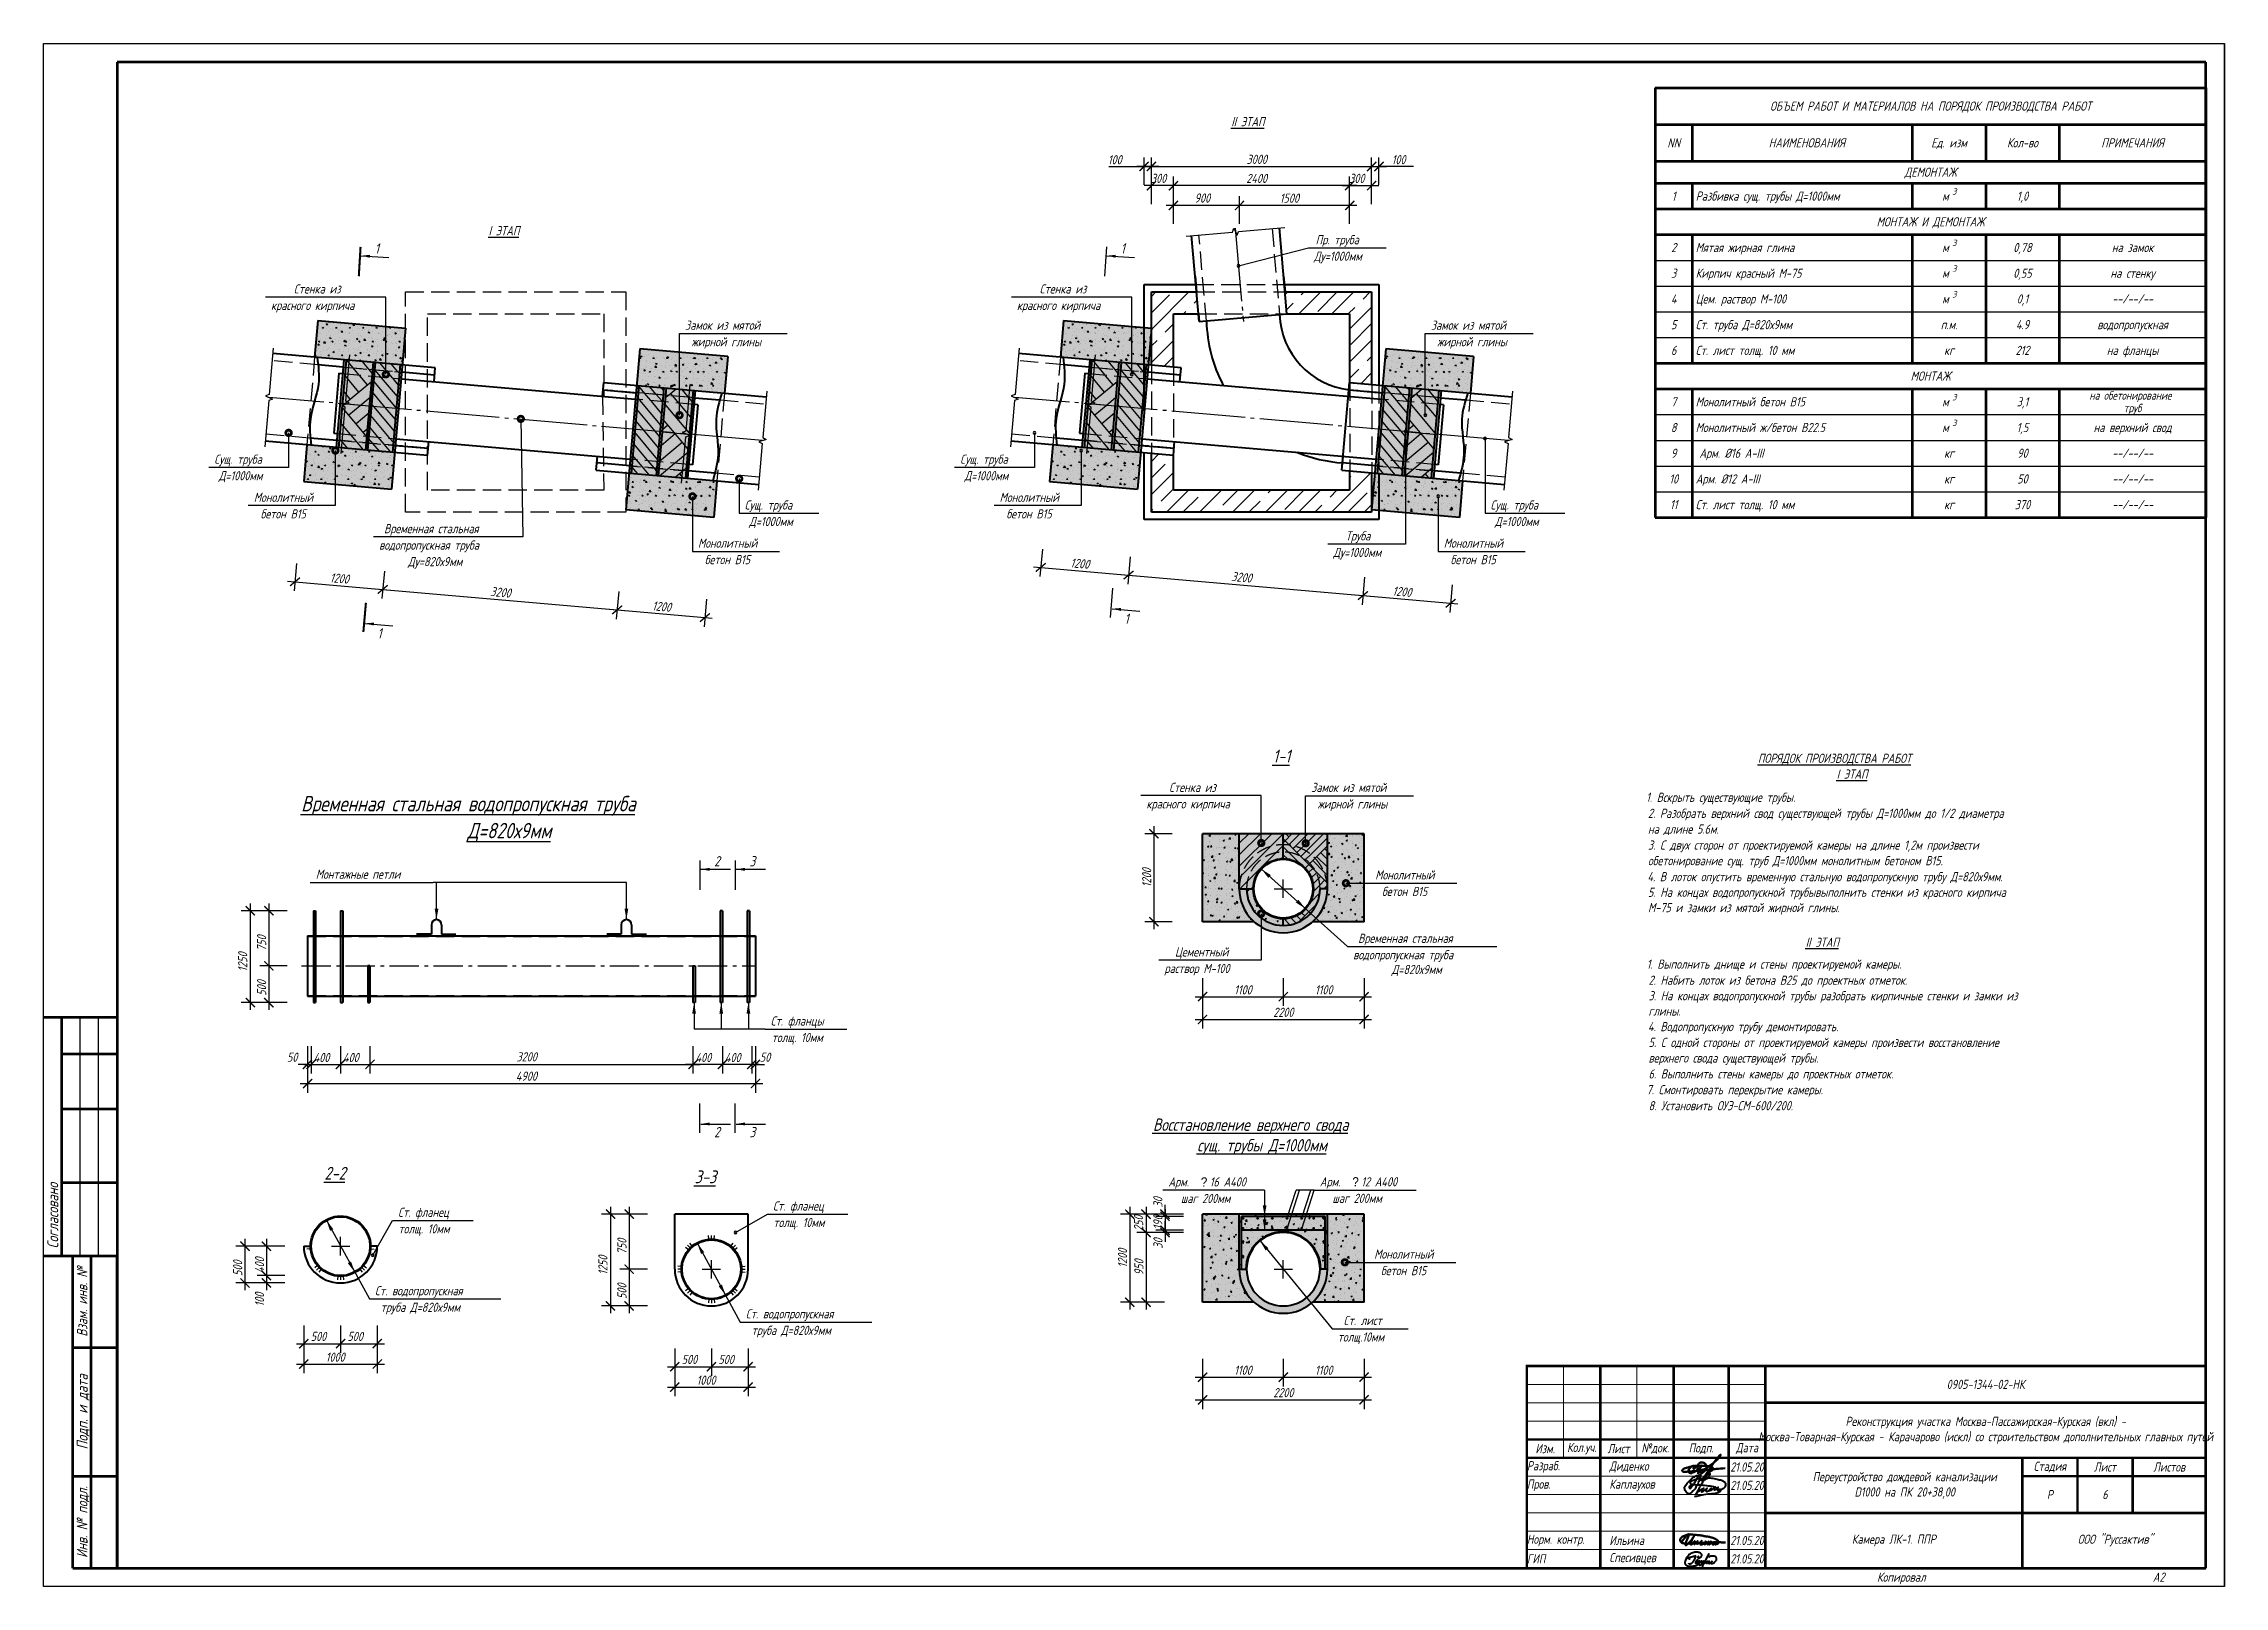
# Model space of a CAD drawing. Header units: millimetres. Extents: x 212190 to 241890, y -129581 to -108581.
import ezdxf
from ezdxf.enums import TextEntityAlignment as Align

# ---------------------------------------------------------------- set-up
doc = ezdxf.new("R2010")
doc.units = ezdxf.units.MM
for name, pattern in [('GOST2.303 4', [7, 5, -2, 0]), ('GOST2.303 5', [24, 20, -1.5, 1, -1.5]), ('GOST2.303 6', [12, 8, -1.5, 1, -1.5]), ('ГОСТ4', [7, 5, -2, 0])]:
    doc.linetypes.add(name, pattern=pattern)
doc.layers.get('0').update_dxf_attribs({"lineweight": 40})
for name, color, linetype in [('Заливка', 5, 'Continuous'), ('Линии', 7, 'Continuous'), ('Надписи', 7, 'Continuous'), ('СПДС_Надписи', 7, 'Continuous'), ('Штриховка', 7, 'Continuous')]:
    doc.layers.add(name, color=color, linetype=linetype)
doc.layers.add('рамка', color=7, linetype='Continuous', lineweight=0)
doc.styles.add('GOST 2.304', font='CS_Gost2304.shx', dxfattribs={"oblique": 15})
doc.styles.add('GOST 3.5', font='isocpeui.ttf', dxfattribs={"width": 0.8, "height": 3.5})

msp = doc.modelspace()

# ---------------------------------------------------------------- texts
at = {"style": 'GOST 2.304', "oblique": 15}
for s, p in [('1200', (226170, -115709)), ('3200', (228362, -115895)), ('1200', (230557, -116092))]:
    msp.add_text(s, height=125, rotation=355, dxfattribs=at).set_placement(p)
at = {"linetype": 'Continuous', "lineweight": 0, "style": 'GOST 2.304', "oblique": 15}
msp.add_text('Копировал', height=125, dxfattribs=at).set_placement((237490, -129518), align=Align.CENTER)
msp.add_text('A2', height=125, dxfattribs=at).set_placement((240915, -129518))
at = {"layer": 'Надписи', "style": 'GOST 2.304', "oblique": 15}
for s, height, p in [('%%UII ЭТАП', 125, (228366, -109705)), ('100', 125, (226684, -110223)), ('3000', 125, (228573, -110218)), ('100', 125, (230549, -110223)), ('300', 125, (227270, -110477)), ('300', 125, (229970, -110477)), ('900', 125, (227864, -110745)), ('1500', 125, (229025, -110747)), ('%%UI ЭТАП', 125, (218251, -111189)), ('%%U1-1', 175, (228932, -118367)), ('%%UПОРЯДОК ПРОИЗВОДСТВА РАБОТ', 125, (235537, -118371)), ('%%UI ЭТАП', 125, (236611, -118586)), ('1. Вскрыть существующие трубы.', 125, (234015, -118902)), ('%%UВременная стальная водопропускная труба', 210, (215698, -119031)), ('2. Разобрать верхний свод существующей трубы Д=1000мм до 1/2 диаметра', 125, (234040, -119120)), ('%%UД=820х9мм', 210, (217961, -119398)), ('на длине 5.6м.', 125, (234040, -119335)), ('3. С двух сторон от проектируемой камеры на длине 1,2м произвести', 125, (234040, -119553)), ('обетонирование сущ. труб Д=1000мм монолитным бетоном В15.', 125, (234040, -119765)), ('4. В лоток опустить временную стальную водопропускную трубу Д=820х9мм.', 125, (234032, -119983)), ('5. На концах водопропускной трубывыполнить стенки из красного кирпича', 125, (234040, -120195)), ('М-75 и замки из мятой жирной глины.', 125, (234040, -120404)), ('%%UII ЭТАП', 125, (236189, -120875)), ('1. Выполнить днище и стены проектируемой камеры.', 125, (234023, -121173)), ('2. Набить лоток из бетона В25 до проектных отметок.', 125, (234048, -121392)), ('3. На концах водопропускной трубы разобрать кирпичные стенки и замки из', 125, (234048, -121604)), ('глины.', 125, (234047, -121812)), ('4. Водопропускную трубу демонтировать.', 125, (234040, -122024)), ('50', 125, (215504, -122440)), ('400', 125, (215868, -122445)), ('400', 125, (216268, -122445)), ('3200', 125, (218630, -122435)), ('400', 125, (221068, -122445)), ('400', 125, (221468, -122445)), ('50', 125, (221944, -122440)), ('5. С одной стороны от проектируемой камеры произвести восстановление', 125, (234048, -122239)), ('верхнего свода существующей трубы.', 125, (234048, -122451)), ('4900', 125, (218621, -122698)), ('6. Выполнить стены камеры до проектных отметок.', 125, (234048, -122667)), ('7. Смонтировать перекрытие камеры.', 125, (234020, -122882)), ('%%UВосстановление верхнего свода', 168, (227299, -123380)), ('8. Установить ОУЭ-СМ-600/200.', 125, (234048, -123100)), ('%%Uсущ. трубы Д=1000мм', 168, (227902, -123660)), ('%%U2-2', 175, (216015, -124045)), ('%%U3-3', 175, (221056, -124093)), ('500', 125, (215827, -126241)), ('500', 125, (216327, -126241)), ('1000', 125, (216032, -126523)), ('500', 125, (220879, -126555)), ('500', 125, (221379, -126555)), ('1000', 125, (221083, -126837))]:
    msp.add_text(s, height=height, dxfattribs=at).set_placement(p)
at = {"layer": 'Надписи', "linetype": 'Continuous', "ltscale": 50, "style": 'GOST 2.304', "oblique": 15}
for s, height, p in [('ОБЪЕМ РАБОТ И МАТЕРИАЛОВ НА ПОРЯДОК ПРОИЗВОДСТВА РАБОТ', 125, (237890, -109431)), ('NN', 125, (234390, -109931)), ('  НАИМЕНОВАНИЯ', 125, (236140, -109931)), ('Ед. изм', 125, (238140, -109931)), ('Кол-во', 125, (239140, -109931)), ('ПРИМЕЧАНИЯ', 125, (240640, -109931)), ('ДЕМОНТАЖ', 125, (237890, -110331)), ('1', 125, (234390, -110656)), ('м', 125, (238091, -110656)), ('3', 87.5, (238213, -110593)), ('1,0', 125, (239140, -110656)), ('МОНТАЖ И ДЕМОНТАЖ', 125, (237890, -111006)), ('2', 125, (234390, -111356)), ('м', 125, (238091, -111356)), ('3', 87.5, (238213, -111293)), ('0,78', 125, (239140, -111356)), ('на замок', 125, (240640, -111356)), ('3', 125, (234390, -111706)), ('3', 87.5, (238213, -111643)), ('0,55', 125, (239140, -111706)), ('м', 125, (238091, -111706)), ('3', 87.5, (238213, -111993)), ('на стенку', 125, (240640, -111706)), ('4', 125, (234390, -112056)), ('м', 125, (238091, -112056)), ('0,1', 125, (239140, -112056)), ('--/--/--', 125, (240640, -112056)), ('5', 125, (234390, -112406)), ('п.м.', 125, (238140, -112406)), ('4.9', 125, (239140, -112406)), ('водопропускная', 125, (240640, -112406)), ('6', 125, (234390, -112756)), ('кг', 125, (238140, -112756)), ('212', 125, (239140, -112756)), ('на фланцы', 125, (240640, -112756)), ('МОНТАЖ', 125, (237890, -113106)), ('7', 125, (234390, -113456)), ('м', 125, (238091, -113456)), ('3', 87.5, (238213, -113393)), ('3,1', 125, (239140, -113456)), ('на обетонирование ', 114.27, (240640, -113370)), ('8', 125, (234390, -113806)), ('3', 87.5, (238213, -113743)), ('1,5', 125, (239140, -113806)), ('на верхний свод', 125, (240640, -113806)), ('труб', 114.3, (240640, -113541)), ('м', 125, (238091, -113806)), ('9', 125, (234390, -114156)), ('кг', 125, (238140, -114156)), ('90', 125, (239140, -114156)), ('--/--/--', 125, (240640, -114156)), ('10', 125, (234390, -114506)), ('кг', 125, (238140, -114506)), ('50', 125, (239140, -114506)), ('--/--/--', 125, (240640, -114506)), ('11', 125, (234390, -114856)), ('кг', 125, (238140, -114856)), ('370', 125, (239140, -114856)), ('--/--/--', 125, (240640, -114856))]:
    msp.add_text(s, height=height, dxfattribs=at).set_placement(p, align=Align.MIDDLE_CENTER)
for s, p in [('Разбивка сущ. трубы Д=1000мм', (234690, -110656)), ('Мятая жирная глина', (234690, -111356)), ('Кирпич красный М-75', (234690, -111706)), ('Цем. раствор М-100', (234690, -112056)), ('Ст. труба Д=820х9мм', (234690, -112406)), ('Ст. лист толщ. 10 мм', (234690, -112756)), ('Монолитный бетон В15', (234690, -113456)), ('Монолитный ж/бетон В22.5', (234690, -113806)), ('Арм. %%C16 A-III', (234740, -114156)), ('Арм. %%C12 A-III', (234690, -114506)), ('Ст. лист толщ. 10 мм', (234690, -114856))]:
    msp.add_text(s, height=125, dxfattribs=at).set_placement(p, align=Align.MIDDLE_LEFT)
at = {"layer": 'Надписи', "linetype": 'Continuous', "ltscale": 40, "style": 'GOST 2.304', "oblique": 15}
for s, p in [('1', (216701, -111439)), ('1', (226858, -111439)), ('1', (226911, -116479)), ('1', (216737, -116678)), ('2', (221322, -119780)), ('3', (221803, -119780)), ('2', (221322, -123467)), ('3', (221803, -123467))]:
    msp.add_text(s, height=140, dxfattribs=at).set_placement(p)
at = {"layer": 'Надписи', "ltscale": 50, "style": 'GOST 2.304', "oblique": 15}
for s, p in [('Пр. труба ', (229514, -111312)), ('Ду=1000мм', (229491, -111537)), ('Стенка из', (215598, -111982)), ('Стенка из', (225755, -111982)), ('красного кирпича', (215287, -112207)), ('красного кирпича', (225445, -112207)), ('Замок из мятой', (220926, -112476)), ('Замок из мятой', (231083, -112476)), ('жирной глины', (221014, -112701)), ('жирной глины', (231171, -112701)), ('Сущ. труба', (214515, -114300)), ('Сущ. труба', (224673, -114300)), ('Д=1000мм', (214576, -114525)), ('Д=1000мм', (224733, -114525)), ('Монолитный', (215053, -114819)), ('бетон В15', (215145, -115044)), ('Сущ. труба', (221738, -114923)), ('Монолитный', (225210, -114819)), ('бетон В15', (225302, -115044)), ('Сущ. труба', (231896, -114923)), ('Временная стальная', (216827, -115245)), ('Д=1000мм', (221799, -115148)), ('Труба ', (229923, -115344)), ('Д=1000мм', (231956, -115148)), ('водопропускная труба', (216759, -115470)), ('Монолитный', (221102, -115442)), ('Ду=1000мм', (229755, -115569)), ('Монолитный', (231259, -115442)), ('Ду=820х9мм', (217153, -115694)), ('бетон В15', (221194, -115667)), ('бетон В15', (231351, -115667)), ('Стенка из', (227519, -118767)), ('Замок из мятой', (229453, -118768)), ('красного кирпича', (227209, -118992)), ('жирной глины', (229541, -118993)), ('Монтажные петли', (215897, -119949)), ('Монолитный', (230325, -119959)), ('бетон В15', (230417, -120184)), ('Временная стальная', (230093, -120821)), ('раствор М-100', (227454, -121232)), ('Цементный', (227598, -121007)), ('водопропускная труба', (230025, -121046)), ('Д=820х9мм', (230550, -121246)), ('Ст. фланцы', (222092, -121947)), ('толщ. 10мм', (222107, -122172)), ('Арм. ', (227508, -124138)), ('16 А400', (228071, -124138)), ('Арм. ', (229571, -124136)), ('12 А400', (230135, -124136)), ('Ст. фланец', (217018, -124551)), ('Ст. фланец', (222124, -124465)), ('шаг 200мм', (227679, -124363)), ('шаг 200мм', (229743, -124361)), ('толщ. 10мм', (217023, -124776)), ('толщ. 10мм', (222129, -124690)), ('Монолитный', (230311, -125120)), ('бетон В15', (230403, -125345)), ('Ст. водопропускная', (216703, -125619)), ('труба Д=820х9мм', (216781, -125844)), ('Ст. водопропускная', (221754, -125933)), ('Ст. лист', (229895, -126024)), ('труба Д=820х9мм', (221832, -126158)), ('толщ.10мм', (229815, -126249))]:
    msp.add_text(s, height=125, dxfattribs=at).set_placement(p)
at = {"layer": 'Надписи', "style": 'GOST 2.304', "oblique": 15}
for s, p in [('750', (215222, -120933)), ('1250', (214964, -121213)), ('500', (215222, -121542)), ('750', (220129, -125062)), ('500', (214896, -125357)), ('400', (215194, -125317)), ('1250', (219870, -125341)), ('100', (215194, -125772)), ('500', (220129, -125671))]:
    msp.add_text(s, height=125, rotation=90, dxfattribs=at).set_placement(p)
at = {"layer": 'Надписи', "linetype": 'Continuous', "style": 'GOST 2.304', "oblique": 15}
msp.add_text('Согласовано', height=150, rotation=90, dxfattribs=at).set_placement((212315, -124981), align=Align.MIDDLE_LEFT)
at = {"layer": 'Надписи', "ltscale": 50, "style": 'GOST 2.304'}
for p in [(227951, -124138), (230014, -124136)]:
    msp.add_text('\ue712', height=125, dxfattribs=at).set_placement(p)
at = {"layer": 'Надписи', "linetype": 'Continuous', "style": 'GOST 2.304', "oblique": 15}
for s, height, width, p in [('Взам. инв. №', 140.63, 0.975417, (212715, -125706)), ('Инв. № подл.', 146.49, 0.97018, (212715, -128706))]:
    msp.add_text(s, height=height, rotation=90, dxfattribs=dict(at, width=width)).set_placement(p, align=Align.MIDDLE_CENTER)
msp.add_text('Подп. и дата', height=150, rotation=90, dxfattribs=at).set_placement((212715, -127206), align=Align.MIDDLE_CENTER)
at = {"layer": 'Надписи', "ltscale": 50, "char_height": 125, "attachment_point": 5, "rotation": 90, "style": 'GOST 2.304'}
for s, insert in [('\\A1;1200', (227213, -119935)), ('\\A1;30', (227366, -124354)), ('\\A1;250', (227103, -124639)), ('\\A1;190', (227366, -124629)), ('\\A1;1200', (226884, -125114)), ('\\A1;30', (227367, -124914)), ('\\A1;950', (227107, -125239))]:
    msp.add_mtext(s, dxfattribs=dict(at, insert=insert))
at = {"layer": 'Надписи', "ltscale": 50, "char_height": 125, "attachment_point": 5, "style": 'GOST 2.304'}
for s, insert in [('\\A1;1100', (228524, -121461)), ('\\A1;1100', (229624, -121461)), ('\\A1;2200', (229074, -121766)), ('\\A1;1100', (228524, -126639)), ('\\A1;1100', (229624, -126639)), ('\\A1;2200', (229074, -126944))]:
    msp.add_mtext(s, dxfattribs=dict(at, insert=insert))
at = {"layer": 'рамка', "lineweight": 0, "ltscale": 10, "char_height": 125, "attachment_point": 5, "style": 'GOST 3.5'}
for s, insert, width in [('0905-1344-02-НК', (238640, -126831), 6000), ('Реконструкция участка Москва-Пассажирская-Курская (вкл) - \\PМосква-Товарная-Курская - Карачарово (искл) со строительством дополнительных главных путей', (238640, -127456), 6000), ('Изм.', (232640, -127706), 500), ('Кол.уч.', (233140, -127706), 500), ('Лист', (233640, -127706), 500), ('№док.', (234140, -127706), 500), ('Подп.', (234765, -127706), 750), ('Дата', (235390, -127706), 500), ('Стадия', (239515, -127956), 750), ('Лист', (240265, -127956), 750), ('Листов', (241140, -127956), 1000), ('\\pl295.3125;Переустройство дождевой канализации \\PD1000 на ПК 20+38,00\\P', (237390, -128206), 3500), ('Р', (239515, -128331), 750), ('6', (240265, -128331), 750), ('Камера ЛК-1. ППР', (237390, -128955), 3500)]:
    msp.add_mtext(s, dxfattribs=dict(at, insert=insert, width=width))
at = {"layer": 'рамка', "lineweight": 0, "ltscale": 10, "transparency": 33554687, "char_height": 125, "style": 'GOST 3.5'}
for s, insert, width, attachment_point in [('\\pi2.5;Разраб.', (232390, -127956), 1000, 4), ('\\pi125;Диденко', (233390, -127956), 1000, 4), ('21.05.20', (235390, -127956), 500, 5), ('\\pi2.5;Пров.', (232390, -128206), 1000, 4), ('\\pi125;Каплаухов', (233390, -128206), 1000, 4), ('21.05.20', (235390, -128206), 500, 5), ('\\pi2.5;Норм. контр.', (232390, -128956), 1000, 4), ('\\pi125;Ильина', (233390, -128956), 1000, 4), ('21.05.20', (235390, -128956), 500, 5), ('{\\fISOCPEUR|b0|i0|c204|p39;\\Q15;ООО "Руссактив"}', (240403, -128956), 2524.97, 5), ('\\pi2.5;ГИП', (232390, -129206), 1000, 4), ('\\pi125;Спесивцев', (233390, -129206), 1000, 4), ('21.05.20', (235390, -129206), 500, 5)]:
    msp.add_mtext(s, dxfattribs=dict(at, insert=insert, width=width, attachment_point=attachment_point))
at = {"layer": 'СПДС_Надписи', "style": 'GOST 2.304', "oblique": 15}
msp.add_text('2400', height=125, dxfattribs=at).set_placement((228569, -110478))

# ---------------------------------------------------------------- blocks, each defined once
blk = doc.blocks.new('_ArchTick')
at = {"color": 0, "linetype": 'ByBlock', "const_width": 0.15}
blk.add_lwpolyline([(-0.5, -0.5), (0.5, 0.5)], dxfattribs=at)
blk = doc.blocks.new('A$C1d0115c7')
at = {"color": 5, "lineweight": 40, "ltscale": 0.5, "true_color": 0x0000ff}
for points in [[(59.9, 44.1), (60.2, 44.7), (59.8, 45.3), (58.9, 46), (57.8, 45.4), (56, 43.9), (55.5, 43.2), (55.5, 42.5), (56.1, 41.3), (57.5, 40.3), (58.9, 39.4), (61.5, 39.1), (65, 40.4), (68.6, 42.7), (71.7, 46.1), (73.6, 49.7), (73.5, 53.4), (70.7, 58.4), (65.5, 61.9), (59.1, 63.9), (52.7, 65), (43, 64.7), (34.7, 63), (26.1, 59.4), (19.1, 54.5), (12.3, 48), (6.9, 41.6), (3.4, 34.3), (1.2, 26.6), (0.3, 22.9), (0.1, 20.6), (0.1, 16.7), (0.6, 13.7), (2.4, 11), (6.3, 8.3), (11.4, 6.1), (16.4, 4.7), (20.9, 4), (29.2, 4.1), (35.6, 4.8), (40.9, 5.3), (47.6, 6.8), (51.9, 8.8), (55.5, 10.7), (58.4, 12.4), (59.9, 13.4), (60.4, 13.8), (60.4, 13.1), (60.6, 11.3), (62.1, 8.8), (64.2, 7.9), (67.9, 8.7), (71.4, 10.8), (75.3, 14), (78.9, 17.8), (86.5, 25.7), (94.5, 36.6), (98.1, 41.8), (101.2, 47.5), (103.6, 52.9), (104.8, 55.6), (104.8, 57), (104.8, 58.4), (103.4, 57.1), (100.9, 52.7), (97.1, 45), (93, 35.6), (86.4, 24.5), (80.6, 14.3), (77.7, 8), (76.2, 3.4), (75.4, 0.3), (75.4, 0), (75.8, 0.1), (76.5, 0.6)], [(23.5, 35.4), (21.7, 35.1), (18.2, 35.9), (15.3, 36.9), (13.8, 37.6), (13.1, 38), (13.7, 38.7), (15.4, 40.1), (19.2, 42.4), (23.9, 44), (29.8, 45.4), (34.3, 46.1), (38, 47.3), (42.4, 48.4), (48.5, 50.6)], [(45.7, 46.9), (44.6, 42.7), (42.9, 37.9), (40.5, 32.8), (38.1, 27.5), (35.2, 23.1), (33.4, 20.2), (30.3, 17.1), (26.7, 14.5), (23.7, 13.3), (21.5, 13.2), (19.3, 13.9), (18, 15.1), (17.8, 16.8)], [(43.3, 19.9), (45.5, 20.9), (49.1, 22.9), (52.5, 25.2), (56.1, 28.1), (56.9, 29.1), (56.9, 30), (56.1, 30.5), (53.9, 30), (51.2, 28.6), (48.7, 25.7), (47.1, 22.5), (46.2, 19.3), (46.6, 17.5), (48.7, 16.9), (51.1, 17.3), (53.1, 18.7), (57, 21.5), (60.7, 24.8), (62.8, 26.5), (63.4, 27.2), (61.6, 25.2), (60.2, 22.9), (59.7, 20.9), (60.6, 19.1), (62.7, 19.5), (64.5, 20.8), (66.9, 22.4), (68.7, 23.4), (69.2, 23.9), (70.4, 25.2), (72, 26.9), (71, 25.9), (69.7, 24.5), (68.9, 22.6), (68.9, 20.7), (69.7, 19.3), (70.9, 18.9), (73.3, 19.6), (75.4, 20.8), (77, 22.1), (78.5, 23.8), (79.6, 25.2), (80.5, 26.4), (80.6, 26.7), (79.2, 25.8), (77.9, 23.8), (77.3, 21.3), (77.8, 19.5), (80.8, 19.9), (84.2, 21.9), (89.8, 25.6), (90.2, 26.2), (90.2, 26.6), (89.4, 26.5), (87.9, 25.2), (86.3, 21.8), (86.4, 19.4), (87.6, 18.5), (90, 19.2), (93.4, 21.2), (96.1, 23.4), (98.8, 25.4), (101.3, 25.7), (103.7, 25.2), (104.8, 23.9), (103.8, 21.9), (101.4, 19.2), (99.2, 17.5), (97.2, 16.5), (96.1, 16.1), (94, 16.6), (91.6, 20)], [(107.1, 26.1), (105.9, 24.7), (103.8, 21.4), (103.2, 19.2), (103.2, 17.3), (103.7, 16), (104.5, 15.2), (106.1, 15.5), (109.2, 16.8), (111.7, 18.5), (113.3, 20), (114.9, 21.8), (116.6, 23.3), (118.4, 24.4), (119, 24.8), (116.4, 23.2), (113.6, 20.5), (113, 19.7), (112.6, 17.9), (114.8, 16.2), (117.9, 15.7), (121.8, 16.6), (126.4, 19.1), (130.5, 22.5), (133.3, 25.4), (136, 28.8), (137.9, 33), (138.4, 36), (137.1, 40.3), (135.8, 42.9), (131.5, 45.9), (123, 48.4), (114.6, 47.9), (109.5, 46.3), (104.5, 43.2)]]:
    blk.add_spline(points, degree=3, dxfattribs=at)

# ---------------------------------------------------------------- hatches: boundary and pattern name
at = {"layer": 'Заливка', "ltscale": 50}
h = msp.add_hatch(color=254, dxfattribs=at)
h.paths.add_polyline_path([(217120, -112455), (215925, -112350), (215881, -112848), (217077, -112953)])
h.paths.add_polyline_path([(216972, -114148), (215777, -114044), (215733, -114542), (216928, -114646)])
h = msp.add_hatch(color=254, dxfattribs=at)
h.paths.add_polyline_path([(227277, -112455), (226082, -112350), (226038, -112848), (227234, -112953)])
h.paths.add_polyline_path([(227129, -114148), (225934, -114044), (225890, -114542), (227086, -114646)])
h = msp.add_hatch(color=254, dxfattribs=at)
h.paths.add_polyline_path([(220312, -112734), (221507, -112839), (221464, -113337), (220268, -113232)])
h.paths.add_polyline_path([(220164, -114428), (221359, -114532), (221316, -115030), (220120, -114926)])
h = msp.add_hatch(color=254, dxfattribs=at)
h.paths.add_polyline_path([(230469, -112734), (231665, -112839), (231621, -113337), (230426, -113232)])
h.paths.add_polyline_path([(230321, -114428), (231516, -114532), (231473, -115030), (230277, -114926)])
h = msp.add_hatch(color=26, dxfattribs=at)
h.paths.add_polyline_path([(217047, -112950), (216708, -112921), (216699, -113020), (217038, -113050)])
h.paths.add_polyline_path([(217038, -113050), (216699, -113020), (216691, -113110), (217030, -113140)])
h.paths.add_polyline_path([(217030, -113140), (216691, -113110), (216691, -113119), (217029, -113149)])
h.paths.add_polyline_path([(217029, -113149), (216691, -113119), (216656, -113518), (216994, -113548)])
h.paths.add_polyline_path([(216994, -113548), (216656, -113518), (216621, -113918), (216960, -113948)])
h.paths.add_polyline_path([(216960, -113948), (216621, -113918), (216620, -113927), (216959, -113956)])
h.paths.add_polyline_path([(216959, -113956), (216620, -113927), (216612, -114016), (216951, -114046)])
h.paths.add_polyline_path([(216951, -114046), (216612, -114016), (216603, -114116), (216942, -114146)])
h = msp.add_hatch(color=26, dxfattribs=at)
h.paths.add_polyline_path([(227204, -112950), (226865, -112921), (226857, -113020), (227195, -113050)])
h.paths.add_polyline_path([(227195, -113050), (226857, -113020), (226849, -113110), (227187, -113140)])
h.paths.add_polyline_path([(227187, -113140), (226849, -113110), (226848, -113119), (227187, -113149)])
h.paths.add_polyline_path([(227187, -113149), (226848, -113119), (226813, -113518), (227152, -113548)])
h.paths.add_polyline_path([(227152, -113548), (226813, -113518), (226778, -113918), (227117, -113948)])
h.paths.add_polyline_path([(227117, -113948), (226778, -113918), (226777, -113927), (227116, -113956)])
h.paths.add_polyline_path([(227116, -113956), (226777, -113927), (226769, -114016), (227108, -114046)])
h.paths.add_polyline_path([(227108, -114046), (226769, -114016), (226761, -114116), (227099, -114146)])
h = msp.add_hatch(color=26, dxfattribs=at)
h.paths.add_polyline_path([(220298, -113235), (220637, -113264), (220628, -113364), (220290, -113334)])
h.paths.add_polyline_path([(220290, -113334), (220628, -113364), (220620, -113454), (220282, -113424)])
h.paths.add_polyline_path([(220282, -113424), (220620, -113454), (220620, -113463), (220281, -113433)])
h.paths.add_polyline_path([(220281, -113433), (220620, -113463), (220585, -113862), (220246, -113833)])
h.paths.add_polyline_path([(220246, -113833), (220585, -113862), (220550, -114262), (220211, -114232)])
h.paths.add_polyline_path([(220211, -114232), (220550, -114262), (220549, -114271), (220210, -114241)])
h.paths.add_polyline_path([(220210, -114241), (220549, -114271), (220541, -114360), (220202, -114331)])
h.paths.add_polyline_path([(220202, -114331), (220541, -114360), (220532, -114460), (220194, -114430)])
h = msp.add_hatch(color=26, dxfattribs=at)
h.paths.add_polyline_path([(230456, -113235), (230794, -113264), (230786, -113364), (230447, -113334)])
h.paths.add_polyline_path([(230447, -113334), (230786, -113364), (230778, -113454), (230439, -113424)])
h.paths.add_polyline_path([(230439, -113424), (230778, -113454), (230777, -113463), (230438, -113433)])
h.paths.add_polyline_path([(230438, -113433), (230777, -113463), (230742, -113862), (230403, -113833)])
h.paths.add_polyline_path([(230403, -113833), (230742, -113862), (230707, -114262), (230368, -114232)])
h.paths.add_polyline_path([(230368, -114232), (230707, -114262), (230706, -114271), (230367, -114241)])
h.paths.add_polyline_path([(230367, -114241), (230706, -114271), (230698, -114360), (230360, -114331)])
h.paths.add_polyline_path([(230360, -114331), (230698, -114360), (230690, -114460), (230351, -114430)])
h = msp.add_hatch(color=254, dxfattribs=at)
h.paths.add_polyline_path([(230174, -119335), (229674, -119335), (229674, -120085, -0.21525), (229471, -120535), (230174, -120535)])
h.paths.add_polyline_path([(228474, -119335), (227974, -119335), (227974, -120535), (228677, -120535, -0.21525), (228474, -120085)])
h = msp.add_hatch(color=26, dxfattribs=at)
h.paths.add_polyline_path([(229074, -119585, 0.414214), (228574, -120085), (228664, -120085, -0.414214), (229074, -119675)], flags=16)
h.paths.add_polyline_path([(229074, -119585), (229074, -119485, 0.414214), (228474, -120085), (228574, -120085, -0.414214)], flags=17)
h.paths.add_polyline_path([(229074, -119485), (229074, -119335), (228474, -119335), (228474, -120085, -0.414214)])
h = msp.add_hatch(color=41, dxfattribs=at)
h.paths.add_polyline_path([(229574, -120085, 0.414214), (229074, -119585), (229074, -119675, -0.414214), (229484, -120085, -0.414214), (229074, -120495), (229074, -120585, 0.414214)])
h.paths.add_polyline_path([(229074, -119485), (229074, -119585, -0.414214), (229574, -120085), (229674, -120085, 0.414214)], flags=17)
h.paths.add_polyline_path([(229674, -119335), (229074, -119335), (229074, -119485, -0.414214), (229674, -120085)])
for color, points in [(35, [(229674, -120085), (229574, -120085, -1), (228574, -120085), (228474, -120085, 1)]), (254, [(229074, -120495, -0.414214), (228664, -120085), (228574, -120085, 0.414214), (229074, -120585)]), (35, [(228574, -125264), (228474, -125264, 1), (229674, -125264), (229574, -125264, -1)])]:
    msp.add_hatch(color=color, dxfattribs=at).paths.add_polyline_path(points)
h = msp.add_hatch(color=254, dxfattribs=at)
h.paths.add_polyline_path([(230174, -124514), (229674, -124514), (229674, -125264, -0.21525), (229471, -125714), (230174, -125714)])
h.paths.add_polyline_path([(228474, -124514), (227974, -124514), (227974, -125714), (228677, -125714, -0.21525), (228474, -125264)])
h = msp.add_hatch(color=254, dxfattribs=at)
h.paths.add_polyline_path([(229584, -125264), (229644, -125264), (229644, -124734), (228504, -124734), (228504, -125264), (228564, -125264, -1)])
h.paths.add_polyline_path([(229644, -124544), (228504, -124544), (228504, -124734), (229644, -124734)], flags=17)
h.paths.add_polyline_path([(228504, -124544), (229644, -124544), (229644, -125264), (229674, -125264), (229674, -124514), (228474, -124514), (228474, -125264), (228504, -125264)])
at = {"layer": 'Линии', "ltscale": 50}
h = msp.add_hatch(color=41, dxfattribs=at)
h.paths.add_polyline_path([(216310, -112886), (216678, -112918), (216669, -113018), (216301, -112985)])
h.paths.add_polyline_path([(216301, -112985), (216669, -113018), (216662, -113107), (216293, -113075)])
h.paths.add_polyline_path([(216293, -113075), (216662, -113107), (216661, -113116), (216292, -113084)])
h.paths.add_polyline_path([(216292, -113084), (216661, -113116), (216626, -113516), (216257, -113484)])
h.paths.add_polyline_path([(216257, -113484), (216626, -113516), (216591, -113915), (216222, -113883)])
h.paths.add_polyline_path([(216222, -113883), (216591, -113915), (216590, -113924), (216222, -113892)])
h.paths.add_polyline_path([(216222, -113892), (216590, -113924), (216582, -114014), (216214, -113982)])
h.paths.add_polyline_path([(216214, -113982), (216582, -114014), (216574, -114113), (216205, -114081)])
h = msp.add_hatch(color=41, dxfattribs=at)
h.paths.add_polyline_path([(226467, -112886), (226835, -112918), (226827, -113018), (226458, -112985)])
h.paths.add_polyline_path([(226458, -112985), (226827, -113018), (226819, -113107), (226450, -113075)])
h.paths.add_polyline_path([(226450, -113075), (226819, -113107), (226818, -113116), (226449, -113084)])
h.paths.add_polyline_path([(226449, -113084), (226818, -113116), (226783, -113516), (226414, -113484)])
h.paths.add_polyline_path([(226414, -113484), (226783, -113516), (226748, -113915), (226380, -113883)])
h.paths.add_polyline_path([(226380, -113883), (226748, -113915), (226747, -113924), (226379, -113892)])
h.paths.add_polyline_path([(226379, -113892), (226747, -113924), (226739, -114014), (226371, -113982)])
h.paths.add_polyline_path([(226371, -113982), (226739, -114014), (226731, -114113), (226362, -114081)])
h = msp.add_hatch(color=41, dxfattribs=at)
h.paths.add_polyline_path([(221036, -113299), (220667, -113267), (220658, -113367), (221027, -113399)])
h.paths.add_polyline_path([(221027, -113399), (220658, -113367), (220650, -113456), (221019, -113489)])
h.paths.add_polyline_path([(221019, -113489), (220650, -113456), (220650, -113465), (221018, -113498)])
h.paths.add_polyline_path([(221018, -113498), (220650, -113465), (220615, -113865), (220983, -113897)])
h.paths.add_polyline_path([(220983, -113897), (220615, -113865), (220580, -114264), (220948, -114296)])
h.paths.add_polyline_path([(220948, -114296), (220580, -114264), (220579, -114273), (220947, -114305)])
h.paths.add_polyline_path([(220947, -114305), (220579, -114273), (220571, -114363), (220940, -114395)])
h.paths.add_polyline_path([(220940, -114395), (220571, -114363), (220562, -114462), (220931, -114495)])
h = msp.add_hatch(color=41, dxfattribs=at)
h.paths.add_polyline_path([(231193, -113299), (230765, -113261), (230757, -113361), (231184, -113398)])
h.paths.add_polyline_path([(231184, -113398), (230757, -113361), (230749, -113451), (231176, -113489)])
h.paths.add_polyline_path([(231176, -113489), (230749, -113451), (230748, -113460), (231117, -113492)])
h.paths.add_polyline_path([(231175, -113497), (230748, -113460), (230713, -113859), (231140, -113896)])
h.paths.add_polyline_path([(231140, -113896), (230713, -113859), (230678, -114259), (231106, -114296)])
h.paths.add_polyline_path([(231106, -114293), (230678, -114259), (230677, -114268), (231105, -114305)])
h.paths.add_polyline_path([(231105, -114305), (230677, -114268), (230670, -114357), (231097, -114395)])
h.paths.add_polyline_path([(231097, -114395), (230670, -114357), (230661, -114457), (231088, -114494)])

# ---------------------------------------------------------------- linework, layer by layer
at = {"lineweight": 60, "ltscale": 50}
msp.add_line((234140, -110481), (241640, -110481), dxfattribs=at)
at = {"ltscale": 50}
for p, q in [((227927, -112365), (227825, -111194)), ((229123, -112260), (229020, -111090)), ((227177, -113579), (227177, -111860)), ((227177, -111860), (227883, -111860)), ((227277, -112957), (227277, -111960)), ((227277, -111960), (227892, -111960)), ((227873, -111748), (227892, -111960)), ((229078, -111748), (229097, -111960)), ((229088, -111860), (230377, -111860)), ((229097, -111960), (230277, -111960)), ((230277, -111960), (230277, -113219)), ((230377, -111860), (230377, -113228)), ((227577, -112983), (227577, -112260)), ((227577, -112260), (227918, -112260)), ((227918, -112259), (227927, -112365)), ((227927, -112365), (229123, -112260)), ((228977, -112260), (228977, -112260)), ((229123, -112260), (229123, -112260)), ((229123, -112260), (229977, -112260)), ((229977, -112260), (229977, -113193)), ((215925, -112350), (217120, -112455)), ((217120, -112455), (216928, -114646)), ((226082, -112350), (227277, -112455)), ((227277, -112455), (227086, -114646)), ((227927, -112365), (227927, -112365)), ((217525, -112992), (215312, -112799)), ((220312, -112734), (220120, -114926)), ((221507, -112839), (220312, -112734)), ((227682, -112992), (225469, -112799)), ((230469, -112734), (230277, -114926)), ((231665, -112839), (230469, -112734)), ((216271, -112983), (215929, -112953)), ((216213, -113068), (216263, -113072)), ((217060, -113142), (220252, -113421)), ((217516, -113092), (217068, -113053)), ((217475, -112988), (217475, -112988)), ((217508, -113181), (217525, -112992)), ((217508, -113181), (217525, -112992)), ((217513, -113059), (217513, -113059)), ((217525, -112992), (217525, -112992)), ((217525, -112992), (217525, -112992)), ((217525, -113060), (217525, -113060)), ((226428, -112983), (226086, -112953)), ((226371, -113068), (226420, -113072)), ((227217, -113142), (230409, -113421)), ((227673, -113092), (227225, -113053)), ((227277, -112956), (227277, -112957)), ((227632, -112988), (227632, -112988)), ((227665, -113181), (227682, -112992)), ((227665, -113181), (227682, -112992)), ((227670, -113059), (227670, -113059)), ((227682, -112992), (227682, -112992)), ((227682, -112992), (227682, -112992)), ((227682, -113060), (227682, -113060)), ((219804, -113382), (219820, -113193)), ((219808, -113259), (219808, -113259)), ((219812, -113293), (220260, -113332)), ((219820, -113193), (219820, -113193)), ((219820, -113193), (219820, -113193)), ((219820, -113193), (222033, -113387)), ((219820, -113260), (219820, -113260)), ((219870, -113197), (219870, -113197)), ((221057, -113402), (221399, -113431)), ((229873, -114388), (229977, -113193)), ((229961, -113382), (229977, -113193)), ((229966, -113259), (229966, -113259)), ((229969, -113293), (230417, -113332)), ((229977, -113193), (229977, -113193)), ((229977, -113193), (229977, -113193)), ((229977, -113193), (229977, -113193)), ((229977, -113193), (232190, -113387)), ((229977, -113260), (229977, -113260)), ((229977, -113260), (229977, -113260)), ((230027, -113197), (230027, -113197)), ((231214, -113402), (231556, -113431)), ((221099, -113496), (221049, -113491)), ((227577, -113509), (227577, -113509)), ((231256, -113496), (231206, -113491)), ((217420, -114187), (215207, -113994)), ((215822, -113947), (216184, -113979)), ((216142, -113885), (216192, -113889)), ((216989, -113959), (220180, -114238)), ((217420, -114187), (217437, -113998)), ((217420, -114187), (217437, -113998)), ((227577, -114187), (225365, -113994)), ((225980, -113947), (226341, -113979)), ((226299, -113885), (226349, -113889)), ((227146, -113959), (230338, -114238)), ((227577, -114187), (227594, -113998)), ((227577, -114187), (227594, -113998)), ((227666, -114012), (227666, -114012)), ((216981, -114049), (217429, -114088)), ((217371, -114183), (217371, -114183)), ((217420, -114187), (217420, -114187)), ((217420, -114187), (217420, -114187)), ((219716, -114388), (219732, -114199)), ((220173, -114328), (219724, -114289)), ((221027, -114312), (220977, -114308)), ((227138, -114049), (227586, -114088)), ((227177, -115060), (227177, -114152)), ((227277, -114960), (227277, -114161)), ((227528, -114183), (227528, -114183)), ((227577, -114660), (227577, -114187)), ((227577, -114187), (227577, -114187)), ((227577, -114187), (227577, -114187)), ((229873, -114388), (229889, -114199)), ((230330, -114328), (229882, -114289)), ((231184, -114312), (231135, -114308)), ((219716, -114388), (219716, -114388)), ((219716, -114388), (219716, -114388)), ((219716, -114388), (221929, -114582)), ((219765, -114393), (219765, -114393)), ((221331, -114429), (220970, -114398)), ((229873, -114388), (229873, -114388)), ((229873, -114388), (229873, -114388)), ((229873, -114388), (229873, -114388)), ((229873, -114388), (232086, -114582)), ((229923, -114393), (229923, -114393)), ((229977, -114397), (229977, -114660)), ((230277, -114424), (230277, -114960)), ((230377, -114432), (230377, -115060)), ((231488, -114429), (231127, -114398)), ((229977, -114660), (227577, -114660)), ((230377, -115060), (227177, -115060)), ((230277, -114960), (227277, -114960)), ((230174, -119335), (227974, -119335)), ((227974, -120535), (227974, -119335)), ((228474, -120085), (228474, -119335)), ((229074, -119675), (229074, -119335)), ((229674, -120085), (229674, -119335)), ((230174, -120535), (230174, -119335)), ((228474, -120085), (228664, -120085)), ((229674, -120085), (229574, -120085)), ((215864, -120385), (215894, -120385)), ((216234, -120385), (216264, -120385)), ((221434, -120385), (221404, -120385)), ((221804, -120385), (221774, -120385)), ((228677, -120535), (227974, -120535)), ((229074, -120585), (229074, -120495)), ((230174, -120535), (229471, -120535)), ((215784, -120725), (221884, -120725)), ((216264, -121135), (216264, -121635)), ((216634, -121135), (216604, -121135)), ((216634, -121135), (216634, -121635)), ((221034, -121135), (221034, -121635)), ((221034, -121135), (221064, -121135)), ((221404, -121135), (221404, -121635)), ((215784, -121545), (221884, -121545)), ((215864, -121635), (215894, -121635)), ((216234, -121635), (216264, -121635)), ((216604, -121635), (216634, -121635)), ((221064, -121635), (221034, -121635)), ((221434, -121635), (221404, -121635)), ((221804, -121635), (221774, -121635)), ((221786, -124514), (220786, -124514)), ((220786, -125264), (220786, -124514)), ((221786, -125264), (221786, -124514)), ((230174, -124514), (227974, -124514)), ((227974, -125714), (227974, -124514)), ((228474, -125264), (228474, -124514)), ((229644, -124544), (228504, -124544)), ((228504, -125264), (228504, -124544)), ((229644, -124734), (228504, -124734)), ((229644, -125264), (229644, -124544)), ((229674, -125264), (229674, -124514)), ((230174, -125714), (230174, -124514)), ((215734, -124950), (215824, -124950)), ((216734, -124950), (216635, -124950)), ((228474, -125264), (228574, -125264)), ((229674, -125264), (229574, -125264)), ((228677, -125714), (227974, -125714)), ((230174, -125714), (229471, -125714)), ((232390, -129331), (232390, -126581)), ((232390, -126581), (241640, -126581))]:
    msp.add_line(p, q, dxfattribs=at)
for p, q in [((215925, -112350), (215881, -112848)), ((215925, -112350), (217120, -112455)), ((226082, -112350), (226038, -112848)), ((226082, -112350), (227277, -112455)), ((221507, -112839), (220312, -112734)), ((221507, -112839), (221464, -113337)), ((231665, -112839), (230469, -112734)), ((231665, -112839), (231621, -113337)), ((215777, -114044), (215733, -114542)), ((225934, -114044), (225890, -114542)), ((215733, -114542), (216928, -114646)), ((221359, -114532), (221316, -115030)), ((225890, -114542), (227086, -114646)), ((231516, -114532), (231473, -115030)), ((221316, -115030), (220120, -114926)), ((231473, -115030), (230277, -114926))]:
    msp.add_line(p, q)
at = {"ltscale": 40}
for p, q in [((216213, -113068), (216142, -113885)), ((216280, -112883), (216175, -114079)), ((216310, -112886), (216205, -114081)), ((216678, -112918), (216574, -114113)), ((216708, -112921), (216603, -114116)), ((217047, -112950), (216942, -114146)), ((226371, -113068), (226299, -113885)), ((226437, -112883), (226332, -114079)), ((226467, -112886), (226362, -114081)), ((226835, -112918), (226731, -114113)), ((226865, -112921), (226761, -114116)), ((227204, -112950), (227099, -114146)), ((220298, -113235), (220194, -114430)), ((220637, -113264), (220532, -114460)), ((220667, -113267), (220562, -114462)), ((221036, -113299), (220931, -114495)), ((221065, -113302), (220961, -114497)), ((230456, -113235), (230351, -114430)), ((230794, -113264), (230690, -114460)), ((230824, -113267), (230720, -114462)), ((231193, -113299), (231088, -114495)), ((231223, -113302), (231118, -114497)), ((221099, -113496), (221027, -114312)), ((231256, -113496), (231184, -114312)), ((215864, -120385), (215864, -121635)), ((215894, -120385), (215894, -121635)), ((216234, -120385), (216234, -121635)), ((216264, -120385), (216264, -121635)), ((221404, -120385), (221404, -121635)), ((221434, -120385), (221434, -121635)), ((221774, -120385), (221774, -121635)), ((221804, -120385), (221804, -121635)), ((215784, -120725), (215784, -121545)), ((215784, -120725), (215784, -121545)), ((221884, -120725), (221884, -121545)), ((216234, -121135), (216234, -121635)), ((216604, -121135), (216604, -121635)), ((221064, -121135), (221064, -121635)), ((221434, -121135), (221434, -121635))]:
    msp.add_line(p, q, dxfattribs=at)
at = {"lineweight": 25, "ltscale": 50}
for p, q in [((225793, -115461), (225760, -115834)), ((215636, -115656), (215603, -116030)), ((216831, -115761), (216798, -116135)), ((216831, -115761), (216798, -116135)), ((225671, -115701), (227066, -115823)), ((226867, -115806), (230258, -116102)), ((226988, -115565), (226955, -115939)), ((226988, -115565), (226955, -115939)), ((215514, -115897), (216909, -116019)), ((216710, -116001), (220101, -116298)), ((220023, -116040), (219990, -116414)), ((220023, -116040), (219990, -116414)), ((230059, -116085), (231453, -116207)), ((230180, -115845), (230147, -116218)), ((230180, -115845), (230147, -116218)), ((231375, -115949), (231343, -116323)), ((219901, -116281), (221296, -116403)), ((221218, -116145), (221186, -116518))]:
    msp.add_line(p, q, dxfattribs=at)
at = {"ltscale": 5}
for p, q in [((217471, -120575), (217471, -120705)), ((217611, -120575), (217611, -120705)), ((220057, -120575), (220057, -120705)), ((220197, -120575), (220197, -120705)), ((217471, -120705), (217267, -120705)), ((217611, -120705), (217806, -120705)), ((220057, -120705), (219863, -120705)), ((220197, -120705), (220402, -120705))]:
    msp.add_line(p, q, dxfattribs=at)
at = {"color": 0, "linetype": 'ByBlock', "const_width": 18.8}
for points in [[(227240, -110191), (227115, -110316)], [(227340, -110191), (227215, -110316)], [(227215, -110316), (227340, -110191)], [(230340, -110191), (230215, -110316)], [(230215, -110316), (230340, -110191)], [(230315, -110316), (230440, -110191)], [(227340, -110451), (227215, -110576)], [(227640, -110451), (227515, -110576)], [(227515, -110576), (227640, -110451)], [(229915, -110576), (230040, -110451)], [(230040, -110451), (229915, -110576)], [(230215, -110576), (230340, -110451)], [(227640, -110721), (227515, -110846)], [(228415, -110846), (228540, -110721)], [(228540, -110721), (228415, -110846)], [(229915, -110846), (230040, -110721)], [(225839, -115653), (225703, -115767)], [(226899, -115871), (227034, -115758)], [(227034, -115758), (226899, -115871)], [(230226, -116037), (230090, -116151)], [(230090, -116151), (230226, -116037)], [(231286, -116255), (231421, -116141)], [(215068, -120447), (214943, -120322)], [(215321, -120447), (215196, -120322)], [(215321, -121197), (215196, -121072)], [(215196, -121072), (215321, -121197)], [(214943, -121572), (215068, -121697)], [(215196, -121572), (215321, -121697)], [(215722, -122538), (215847, -122413)], [(215897, -122413), (215772, -122538)], [(215897, -122413), (215772, -122538)], [(216297, -122413), (216172, -122538)], [(216172, -122538), (216297, -122413)], [(216697, -122413), (216572, -122538)], [(216572, -122538), (216697, -122413)], [(221097, -122413), (220972, -122538)], [(220972, -122538), (221097, -122413)], [(221372, -122538), (221497, -122413)], [(221497, -122413), (221372, -122538)], [(221772, -122538), (221897, -122413)], [(221772, -122538), (221897, -122413)], [(221947, -122413), (221822, -122538)], [(215847, -122674), (215722, -122799)], [(221822, -122799), (221947, -122674)], [(219974, -124576), (219849, -124451)], [(220228, -124576), (220103, -124451)], [(214995, -125013), (214870, -124888)], [(215288, -125013), (215163, -124888)], [(215288, -125414), (215163, -125289)], [(215163, -125289), (215288, -125414)], [(220228, -125326), (220103, -125201)], [(220103, -125201), (220228, -125326)], [(214870, -125388), (214995, -125513)], [(215163, -125388), (215288, -125513)], [(219849, -125701), (219974, -125826)], [(220103, -125701), (220228, -125826)], [(215797, -126215), (215672, -126340)], [(216297, -126215), (216172, -126340)], [(216172, -126340), (216297, -126215)], [(216672, -126340), (216797, -126215)], [(215797, -126492), (215672, -126617)], [(216672, -126617), (216797, -126492)], [(220848, -126529), (220723, -126654)], [(221348, -126529), (221223, -126654)], [(221223, -126654), (221348, -126529)], [(221723, -126654), (221848, -126529)], [(220848, -126805), (220723, -126930)], [(221723, -126930), (221848, -126805)]]:
    msp.add_lwpolyline(points, dxfattribs=at)
at = {"ltscale": 50}
for centre, radius in [((229074, -120085), 410), ((229074, -120085), 401), ((216234, -124950), 410), ((216234, -124950), 401), ((221286, -125264), 410), ((221286, -125264), 401)]:
    msp.add_circle(centre, radius, dxfattribs=at)
for centre, radius, start, end in [((230013, -112306), 1986, 181.4407, 207.8073), ((230092, -112230), 1069, 182.0819, 263.4031), ((230013, -112306), 1986, 247.6727, 266.2112), ((229074, -120085), 600, 180, 0), ((229074, -120085), 500, 180, 0), ((228524, -124564), 10, 0, 180), ((228524, -124564), 10, 180, 0), ((228524, -124714), 10, 0, 180), ((228524, -124714), 10, 180, 0), ((228724, -124564), 10, 0, 180), ((228724, -124564), 10, 180, 0), ((228724, -124714), 10, 0, 180), ((228724, -124714), 10, 180, 0), ((228925, -124564), 10, 0, 180), ((228925, -124564), 10, 180, 0), ((228925, -124714), 10, 0, 180), ((228925, -124714), 10, 180, 0), ((229125, -124564), 10, 0, 180), ((229125, -124564), 10, 180, 0), ((229125, -124714), 10, 0, 180), ((229125, -124714), 10, 180, 0), ((229325, -124564), 10, 0, 180), ((229325, -124564), 10, 180, 0), ((229325, -124714), 10, 0, 180), ((229325, -124714), 10, 180, 0), ((229486, -124564), 10, 0, 180), ((229486, -124564), 10, 180, 0), ((229486, -124714), 10, 0, 180), ((229486, -124714), 10, 180, 0), ((229624, -124564), 10, 0, 180), ((229624, -124564), 10, 180, 0), ((229624, -124714), 10, 0, 180), ((229624, -124714), 10, 180, 0), ((216234, -124950), 500, 180, 360), ((228524, -124894), 10, 0, 180), ((228524, -124894), 10, 180, 0), ((229074, -125264), 510, 0, 180), ((229074, -125264), 500, 0, 180), ((229624, -124894), 10, 0, 180), ((229624, -124894), 10, 180, 0), ((221286, -125264), 500, 180, 0), ((229074, -125264), 600, 180, 0), ((228524, -125094), 10, 0, 180), ((228524, -125094), 10, 180, 0), ((229074, -125264), 500, 180, 0), ((229624, -125094), 10, 0, 180), ((229624, -125094), 10, 180, 0)]:
    msp.add_arc(centre, radius, start, end, dxfattribs=at)
at = {"ltscale": 5}
for centre in [(217541, -120575), (220127, -120575)]:
    msp.add_arc(centre, 70, 0, 180, dxfattribs=at)
at = {"ltscale": 50}
for points in [[(215917, -112852), (215933, -113217), (215823, -113686), (215832, -114049)], [(226074, -112852), (226090, -113217), (225980, -113686), (225989, -114049)], [(221428, -113334), (221349, -113691), (221376, -114172), (221304, -114528)], [(231586, -113334), (231506, -113691), (231533, -114172), (231461, -114528)]]:
    msp.add_spline(points, degree=3, dxfattribs=at)
at = {"color": 5, "lineweight": 50, "ltscale": 0.5, "true_color": 0x0000ff}
for points in [[(234667, -127962), (234662, -127970), (234661, -127978), (234663, -127983), (234666, -127985), (234670, -127983), (234677, -127973), (234682, -127962), (234681, -127948), (234669, -127941), (234643, -127946), (234620, -127961), (234600, -127983), (234592, -128002), (234596, -128026), (234606, -128037), (234620, -128041), (234651, -128033), (234672, -128024), (234713, -127997), (234754, -127962), (234755, -127961), (234760, -127953), (234765, -127942), (234770, -127933), (234771, -127933), (234771, -127932), (234769, -127935), (234751, -127971), (234735, -128012), (234725, -128038), (234724, -128040), (234723, -128043), (234722, -128046), (234727, -128039), (234730, -128036), (234744, -128021), (234759, -128009), (234766, -128003), (234767, -128003), (234765, -128009), (234762, -128020), (234762, -128030), (234765, -128037), (234769, -128040), (234774, -128039), (234793, -128027), (234804, -128018), (234820, -128003), (234832, -127986), (234839, -127966), (234835, -127934), (234815, -127910), (234802, -127900), (234771, -127894), (234756, -127895), (234735, -127908), (234721, -127930), (234715, -127950), (234713, -127973), (234718, -127989), (234729, -127997), (234753, -127999), (234780, -127994), (234820, -127980), (234851, -127964), (234878, -127941), (234901, -127922), (234927, -127902), (234970, -127867), (234986, -127853), (235005, -127831), (235018, -127813), (235029, -127795), (235029, -127794), (235030, -127791), (235029, -127788), (235024, -127791), (235012, -127804), (234988, -127830), (234964, -127861), (234931, -127906), (234899, -127953), (234863, -128005), (234828, -128060), (234803, -128103), (234802, -128106), (234800, -128109), (234804, -128103), (234832, -128068), (234864, -128037), (234893, -128013), (234930, -127989), (234931, -127988), (234930, -127983), (234915, -127957), (234888, -127948), (234813, -127940), (234734, -127938), (234683, -127941), (234584, -127961), (234548, -127971), (234520, -127984), (234509, -127994), (234506, -128008), (234515, -128018), (234532, -128021), (234611, -128017), (234678, -128011), (234789, -128000), (234897, -127991), (234968, -127983), (235092, -127972)], [(234502, -128974), (234521, -128946), (234545, -128916), (234572, -128887), (234592, -128869), (234594, -128868), (234598, -128867), (234599, -128870), (234599, -128880), (234587, -128909), (234569, -128953), (234557, -128986), (234554, -128999), (234552, -129009), (234552, -129016), (234555, -129021), (234561, -129021), (234565, -129018), (234569, -129015), (234583, -129002), (234609, -128976), (234635, -128947), (234664, -128901), (234665, -128899), (234668, -128896), (234653, -128920), (234633, -128966), (234627, -128983), (234623, -129008), (234624, -129014), (234633, -129010), (234653, -128992), (234674, -128968), (234677, -128965), (234672, -128981), (234670, -128997), (234670, -129007), (234671, -129009), (234676, -129008), (234697, -128988), (234716, -128968), (234718, -128966), (234719, -128964), (234711, -128981), (234708, -128994), (234705, -129002), (234705, -129003), (234712, -129002), (234732, -128993), (234755, -128978), (234764, -128971), (234768, -128964), (234771, -128959), (234760, -128979), (234753, -128995), (234750, -129005), (234753, -129011), (234765, -129010), (234776, -129006), (234782, -128999), (234780, -128990), (234771, -128985), (234761, -128989), (234760, -129001), (234765, -129009), (234783, -129005), (234804, -128993), (234816, -128984), (234827, -128969), (234828, -128967), (234810, -128997), (234809, -129009), (234812, -129011), (234820, -129008), (234829, -129004), (234843, -128994), (234856, -128986), (234864, -128978), (234869, -128969), (234859, -128983), (234852, -128996), (234851, -129002), (234852, -129009), (234854, -129010), (234862, -129006), (234881, -128991), (234894, -128979), (234898, -128970), (234899, -128968), (234885, -128993), (234879, -129012), (234878, -129015), (234880, -129006), (234886, -129002), (234895, -128995), (234906, -128993), (234921, -128986), (234936, -128978), (234939, -128976), (234924, -128991), (234919, -129005), (234920, -129011), (234932, -129009), (234951, -129002), (234964, -128996), (234974, -128992), (234979, -128989), (234982, -128988), (234982, -128982), (234978, -128974), (234968, -128980), (234960, -128993), (234955, -129004), (234956, -129010), (234964, -129009), (234973, -129000), (234979, -128991), (234983, -128987), (234988, -128985), (234986, -128992), (234984, -129002), (234977, -129010), (234997, -128997), (234998, -128986), (234998, -128969), (234980, -128949), (234934, -128925), (234888, -128911), (234868, -128906), (234838, -128902), (234794, -128893), (234730, -128884), (234661, -128878), (234603, -128875), (234561, -128884), (234512, -128903), (234488, -128923), (234478, -128942), (234487, -128973), (234521, -128994), (234548, -128999), (234593, -128999), (234683, -128993), (234796, -128987), (234905, -128982), (235011, -128980), (235026, -128981), (235097, -128984)]]:
    msp.add_spline(points, degree=3, dxfattribs=at)
at = {"color": 5, "lineweight": 40, "ltscale": 0.5, "true_color": 0x0000ff}
msp.add_spline([(234630, -128229), (234637, -128212), (234639, -128200), (234637, -128192), (234625, -128193), (234612, -128211), (234607, -128218), (234600, -128232), (234605, -128245), (234612, -128247), (234626, -128238), (234656, -128196), (234672, -128175), (234686, -128151), (234714, -128099), (234726, -128077), (234738, -128067), (234751, -128057), (234753, -128057), (234755, -128062), (234753, -128090), (234750, -128108), (234738, -128140), (234726, -128167), (234718, -128186), (234701, -128217), (234686, -128243), (234677, -128257), (234659, -128275), (234650, -128285), (234637, -128297), (234620, -128315), (234613, -128319), (234596, -128320), (234574, -128311), (234555, -128291), (234543, -128262), (234539, -128242), (234539, -128233), (234546, -128221), (234557, -128202), (234575, -128175), (234578, -128171), (234595, -128152), (234613, -128135), (234638, -128113), (234659, -128096), (234685, -128081), (234703, -128073), (234718, -128078), (234733, -128097), (234741, -128113), (234751, -128126), (234771, -128135), (234792, -128134), (234823, -128124), (234848, -128111), (234867, -128092), (234874, -128082), (234885, -128066), (234888, -128057), (234887, -128048), (234881, -128040), (234866, -128046), (234846, -128068), (234824, -128098), (234797, -128139), (234785, -128161), (234767, -128189), (234749, -128221), (234727, -128261), (234706, -128303), (234701, -128316), (234697, -128322), (234692, -128325), (234710, -128305), (234750, -128272), (234771, -128258), (234792, -128247), (234799, -128243), (234787, -128256), (234773, -128275), (234767, -128290), (234769, -128295), (234783, -128290), (234796, -128283), (234819, -128267), (234837, -128252), (234843, -128247), (234848, -128243), (234839, -128253), (234828, -128270), (234828, -128282), (234837, -128288), (234853, -128285), (234873, -128271), (234889, -128259), (234901, -128248), (234903, -128246), (234902, -128244), (234896, -128248), (234881, -128262), (234874, -128272), (234875, -128278), (234885, -128278), (234907, -128267), (234926, -128254), (234941, -128244), (234955, -128232), (234957, -128231), (234957, -128228), (234951, -128232), (234941, -128249), (234940, -128261), (234942, -128266), (234947, -128266), (234967, -128257), (234984, -128245), (234995, -128235), (234996, -128234), (234997, -128232), (234995, -128232), (234990, -128238), (234981, -128252), (234983, -128269), (234994, -128275), (235013, -128271), (235049, -128256), (235075, -128242), (235090, -128225), (235099, -128212), (235102, -128189), (235078, -128156), (235027, -128137), (234966, -128122), (234890, -128110), (234778, -128113), (234646, -128143), (234635, -128149), (234621, -128159), (234614, -128175), (234625, -128184), (234665, -128195), (234733, -128197), (234837, -128208), (234932, -128223), (235021, -128259), (235027, -128261), (235028, -128273), (235019, -128294), (234978, -128312), (234882, -128325), (234772, -128341), (234703, -128358), (234674, -128361)], degree=3, dxfattribs=at)
at = {"layer": 'Линии', "ltscale": 50}
for p, q in [((227750, -111201), (228382, -111145)), ((228382, -111145), (228399, -111094)), ((228399, -111094), (228446, -111190)), ((228446, -111190), (228464, -111138)), ((228464, -111138), (229095, -111083)), ((215318, -112724), (215263, -113355)), ((216305, -113446), (216361, -112815)), ((216305, -113446), (216361, -112815)), ((225476, -112724), (225420, -113355)), ((226462, -113446), (226518, -112815)), ((226462, -113446), (226518, -112815)), ((215256, -113437), (215201, -114069)), ((215263, -113355), (215211, -113373)), ((215211, -113373), (215308, -113420)), ((215308, -113420), (215256, -113437)), ((216353, -113473), (216305, -113446)), ((216353, -113473), (216305, -113446)), ((220942, -113852), (220998, -113220)), ((222040, -113312), (221984, -113943)), ((225413, -113437), (225358, -114069)), ((225420, -113355), (225369, -113373)), ((225369, -113373), (225465, -113420)), ((225465, -113420), (225413, -113437)), ((226510, -113473), (226462, -113446)), ((226510, -113473), (226462, -113446)), ((232197, -113312), (232142, -113943)), ((216626, -113516), (216227, -113481)), ((216243, -114160), (216298, -113528)), ((216243, -114160), (216298, -113528)), ((216250, -113502), (216353, -113473)), ((216250, -113502), (216353, -113473)), ((216298, -113528), (216250, -113502)), ((216298, -113528), (216250, -113502)), ((226783, -113516), (226385, -113481)), ((226400, -114160), (226455, -113528)), ((226400, -114160), (226455, -113528)), ((226407, -113502), (226510, -113473)), ((226407, -113502), (226510, -113473)), ((226455, -113528), (226407, -113502)), ((226455, -113528), (226407, -113502)), ((220615, -113865), (221013, -113900)), ((220880, -114565), (220935, -113934)), ((220891, -113870), (220942, -113852)), ((220987, -113916), (220891, -113870)), ((220935, -113934), (220987, -113916)), ((221977, -114025), (221922, -114657)), ((222032, -113970), (221929, -113999)), ((221929, -113999), (221977, -114025)), ((221984, -113943), (222032, -113970)), ((230772, -113865), (231170, -113900)), ((232134, -114025), (232079, -114657)), ((232189, -113970), (232087, -113999)), ((232087, -113999), (232134, -114025)), ((232142, -113943), (232189, -113970))]:
    msp.add_line(p, q, dxfattribs=at)
at = {"layer": 'Линии', "linetype": 'GOST2.303 4', "ltscale": 50}
for p, q in [((228027, -112356), (227925, -111185)), ((228921, -111098), (229023, -112269)), ((217120, -114960), (217120, -111960)), ((217120, -111960), (220120, -111960)), ((220120, -111960), (220120, -114960)), ((227877, -111860), (229077, -111860)), ((227927, -112365), (227883, -111853)), ((227892, -111960), (229092, -111960)), ((229078, -111748), (229123, -112260)), ((217420, -114660), (217420, -112260)), ((217420, -112260), (219820, -112260)), ((219820, -112260), (219820, -113384)), ((227918, -112259), (229118, -112259)), ((215881, -112848), (215777, -114044)), ((226038, -112848), (225934, -114044)), ((215929, -112953), (215303, -112898)), ((216263, -113072), (217060, -113142)), ((216271, -112983), (217068, -113053)), ((216345, -112989), (217516, -113091)), ((216345, -112989), (217516, -113091)), ((217125, -112957), (216354, -112889)), ((217125, -112957), (216354, -112889)), ((217125, -112957), (217525, -112992)), ((217125, -112957), (217525, -112992)), ((217126, -112957), (217225, -112966)), ((217126, -112957), (217225, -112966)), ((226086, -112953), (225460, -112898)), ((226420, -113072), (227217, -113142)), ((226428, -112983), (227225, -113053)), ((226502, -112989), (227673, -113091)), ((226502, -112989), (227673, -113091)), ((227282, -112957), (226511, -112889)), ((227282, -112957), (226511, -112889)), ((227278, -112965), (227278, -114161)), ((227282, -112957), (227682, -112992)), ((227282, -112957), (227682, -112992)), ((227283, -112957), (227382, -112966)), ((227283, -112957), (227382, -112966)), ((227578, -112991), (227578, -114187)), ((219804, -113382), (219820, -114660)), ((220982, -113395), (219812, -113292)), ((220220, -113228), (219820, -113193)), ((220219, -113228), (220120, -113219)), ((220220, -113228), (220991, -113295)), ((221049, -113491), (220252, -113421)), ((221057, -113402), (220260, -113332)), ((221464, -113337), (221359, -114532)), ((221399, -113431), (222024, -113486)), ((231140, -113395), (229969, -113292)), ((231140, -113395), (229969, -113292)), ((230377, -113228), (229977, -113193)), ((230377, -113228), (229977, -113193)), ((229978, -113193), (229978, -114397)), ((230377, -113228), (230277, -113219)), ((230377, -113228), (230277, -113219)), ((230278, -113228), (230278, -114424)), ((230377, -113228), (231148, -113295)), ((230377, -113228), (231148, -113295)), ((230377, -113228), (230377, -114360)), ((231206, -113491), (230409, -113421)), ((231214, -113402), (230417, -113332)), ((231621, -113337), (231516, -114532)), ((231556, -113431), (232182, -113486)), ((215216, -113894), (215822, -113947)), ((216184, -113979), (216981, -114049)), ((216192, -113889), (216989, -113959)), ((217429, -114088), (216258, -113985)), ((217429, -114088), (216258, -113985)), ((225373, -113894), (225980, -113947)), ((226341, -113979), (227138, -114049)), ((226349, -113889), (227146, -113959)), ((227586, -114088), (226415, -113985)), ((227586, -114088), (226415, -113985)), ((217020, -114152), (216249, -114085)), ((217020, -114152), (216249, -114085)), ((217420, -114187), (217020, -114152)), ((217420, -114187), (217020, -114152)), ((217420, -114187), (217316, -114178)), ((219724, -114288), (220895, -114391)), ((220970, -114398), (220173, -114328)), ((220977, -114308), (220180, -114238)), ((227177, -114152), (226407, -114085)), ((227177, -114152), (226407, -114085)), ((227577, -114187), (227177, -114152)), ((227577, -114187), (227177, -114152)), ((227577, -114187), (227473, -114178)), ((229882, -114288), (231052, -114391)), ((229882, -114288), (231052, -114391)), ((231127, -114398), (230330, -114328)), ((231135, -114308), (230338, -114238)), ((219716, -114388), (220116, -114423)), ((219716, -114388), (219820, -114397)), ((220116, -114423), (220887, -114491)), ((221937, -114482), (221331, -114429)), ((229873, -114388), (230273, -114423)), ((229873, -114388), (229977, -114397)), ((229873, -114388), (230273, -114423)), ((229873, -114388), (229977, -114397)), ((230273, -114423), (231044, -114491)), ((230273, -114423), (231044, -114491)), ((232094, -114482), (231488, -114429)), ((219820, -114660), (217420, -114660)), ((220120, -114960), (217120, -114960)), ((215784, -120734), (221884, -120734)), ((215784, -121536), (221884, -121536))]:
    msp.add_line(p, q, dxfattribs=at)
at = {"layer": 'Линии', "linetype": 'GOST2.303 5', "ltscale": 50}
for p, q in [((228418, -111092), (228530, -112363)), ((221982, -113984), (215259, -113396)), ((232139, -113984), (225416, -113396))]:
    msp.add_line(p, q, dxfattribs=at)
at = {"layer": 'Линии', "linetype": 'Continuous', "ltscale": 50}
for p, q in [((227789, -111960), (227277, -112472)), ((227340, -111960), (227277, -112023)), ((229136, -111960), (229100, -111996)), ((229585, -111960), (229285, -112260)), ((229360, -111960), (229318, -112002)), ((229809, -111960), (229543, -112227)), ((230034, -111960), (229734, -112260)), ((230258, -111960), (230160, -112059)), ((227522, -112002), (227277, -112247)), ((227747, -112227), (227713, -112260)), ((227803, -112171), (227803, -112171)), ((227902, -112072), (227859, -112115)), ((229206, -112115), (229118, -112203)), ((229262, -112059), (229262, -112059)), ((230048, -112171), (229958, -112260)), ((230277, -112166), (229977, -112466)), ((230104, -112115), (230104, -112115)), ((227577, -112396), (227466, -112508)), ((230272, -112395), (229992, -112676)), ((227354, -112620), (227277, -112696)), ((227577, -112621), (227277, -112921)), ((227410, -112564), (227410, -112564)), ((227577, -112845), (227451, -112972)), ((230277, -112615), (229977, -112915)), ((230277, -112839), (230216, -112900)), ((216483, -113323), (216291, -113094)), ((216407, -112995), (216316, -112886)), ((216488, -113092), (216407, -112995)), ((216497, -113102), (216488, -113092)), ((216600, -113225), (216497, -113102)), ((216621, -113013), (216530, -112905)), ((216665, -113066), (216621, -113013)), ((226640, -113323), (226449, -113094)), ((226564, -112995), (226473, -112886)), ((226646, -113092), (226564, -112995)), ((226654, -113102), (226646, -113092)), ((226757, -113225), (226654, -113102)), ((226778, -113013), (226688, -112905)), ((226822, -113066), (226778, -113013)), ((230104, -113013), (229977, -113139)), ((230277, -113064), (230135, -113206)), ((230160, -112957), (230160, -112957)), ((216366, -113421), (216273, -113309)), ((216288, -113486), (216655, -113178)), ((216503, -113505), (216637, -113393)), ((220655, -113405), (220696, -113370)), ((220696, -113370), (220805, -113279)), ((220759, -113375), (220730, -113342)), ((220840, -113473), (220759, -113375)), ((220973, -113394), (220882, -113286)), ((221022, -113452), (220973, -113394)), ((226523, -113421), (226430, -113309)), ((226445, -113486), (226813, -113178)), ((226660, -113505), (226794, -113393)), ((230812, -113405), (230854, -113370)), ((230854, -113370), (230962, -113279)), ((230916, -113375), (230887, -113342)), ((230998, -113473), (230916, -113375)), ((231131, -113394), (231040, -113286)), ((231179, -113452), (231131, -113394)), ((216367, -113896), (216235, -113739)), ((216581, -113914), (216254, -113524)), ((216255, -113514), (216288, -113486)), ((216347, -113635), (216503, -113505)), ((216445, -113752), (216618, -113607)), ((220784, -113880), (220629, -113696)), ((220985, -113882), (220648, -113481)), ((220849, -113483), (220840, -113473)), ((221003, -113667), (220849, -113483)), ((226524, -113896), (226392, -113739)), ((226739, -113914), (226411, -113524)), ((226412, -113514), (226445, -113486)), ((226505, -113635), (226660, -113505)), ((226602, -113752), (226775, -113607)), ((230941, -113880), (230787, -113696)), ((231142, -113882), (230805, -113481)), ((231006, -113483), (230998, -113473)), ((231161, -113667), (231006, -113483)), ((216242, -113984), (216216, -113953)), ((216333, -114092), (216242, -113984)), ((216375, -113905), (216367, -113896)), ((216457, -114003), (216375, -113905)), ((216548, -114111), (216457, -114003)), ((216543, -113869), (216599, -113822)), ((216590, -113924), (216581, -113914)), ((216590, -113925), (216590, -113924)), ((220580, -114264), (220889, -114004)), ((220599, -114049), (220791, -113888)), ((220617, -113834), (220693, -113771)), ((220966, -114096), (220784, -113880)), ((226399, -113984), (226373, -113953)), ((226490, -114092), (226399, -113984)), ((226532, -113905), (226524, -113896)), ((226614, -114003), (226532, -113905)), ((226705, -114111), (226614, -114003)), ((226700, -113869), (226756, -113822)), ((226747, -113924), (226739, -113914)), ((226747, -113925), (226747, -113924)), ((230737, -114264), (231046, -114004)), ((230756, -114049), (230948, -113888)), ((230774, -113834), (230850, -113771)), ((231123, -114096), (230941, -113880)), ((220687, -114373), (220784, -114291)), ((220784, -114291), (220794, -114283)), ((220794, -114283), (220962, -114142)), ((227376, -114170), (227277, -114268)), ((227466, -114304), (227277, -114492)), ((227522, -114247), (227522, -114247)), ((230844, -114373), (230941, -114291)), ((230941, -114291), (230951, -114283)), ((230951, -114283), (231119, -114142)), ((220578, -114464), (220687, -114373)), ((220793, -114483), (220901, -114392)), ((220900, -114492), (220851, -114434)), ((220901, -114392), (220943, -114357)), ((227577, -114417), (227277, -114717)), ((227577, -114641), (227410, -114809)), ((230266, -114423), (229728, -114960)), ((229992, -114472), (229977, -114486)), ((230048, -114416), (230048, -114416)), ((230272, -114640), (230272, -114640)), ((230735, -114464), (230844, -114373)), ((230950, -114483), (231058, -114392)), ((231057, -114492), (231008, -114434)), ((231058, -114392), (231100, -114357)), ((227298, -114921), (227277, -114941)), ((227354, -114865), (227354, -114865)), ((227783, -114660), (227483, -114960)), ((227915, -114753), (227707, -114960)), ((228232, -114660), (227932, -114960)), ((227971, -114696), (227971, -114696)), ((228196, -114921), (228196, -114921)), ((228456, -114660), (228252, -114865)), ((228681, -114660), (228381, -114960)), ((228757, -114809), (228605, -114960)), ((228813, -114753), (228813, -114753)), ((229130, -114660), (228830, -114960)), ((228905, -114660), (228869, -114696)), ((229354, -114660), (229094, -114921)), ((229579, -114660), (229279, -114960)), ((229599, -114865), (229503, -114960)), ((229655, -114809), (229655, -114809)), ((229803, -114660), (229711, -114753)), ((230216, -114696), (229952, -114960)), ((230277, -114860), (230177, -114960))]:
    msp.add_line(p, q, dxfattribs=at)
at = {"layer": 'Линии'}
for p, q in [((229074, -120210), (229074, -119960)), ((228949, -120085), (229199, -120085)), ((216109, -124950), (216359, -124950)), ((216234, -125075), (216234, -124825)), ((221161, -125264), (221411, -125264)), ((221286, -125389), (221286, -125139)), ((228949, -125264), (229199, -125264)), ((229074, -125389), (229074, -125139))]:
    msp.add_line(p, q, dxfattribs=at)
at = {"layer": 'Линии', "linetype": 'GOST2.303 6', "ltscale": 50}
msp.add_line((215702, -121135), (221884, -121135), dxfattribs=at)
at = {"layer": 'Линии', "linetype": 'ГОСТ4', "ltscale": 40}
for radius in [600, 500]:
    msp.add_arc((229074, -120085), radius, 0, 180, dxfattribs=at)
at = {"layer": 'Надписи'}
for p, q in [((212190, -108581), (241890, -108581)), ((212190, -129581), (212190, -108581)), ((241890, -129581), (241890, -108581)), ((241890, -108581), (241890, -129581)), ((241890, -129581), (212190, -129581))]:
    msp.add_line(p, q, dxfattribs=at)
at = {"layer": 'Надписи', "lineweight": 60}
for p, q in [((241640, -108831), (213190, -108831)), ((213190, -108831), (213190, -129331)), ((241640, -129331), (241640, -108831)), ((213190, -129331), (241640, -129331))]:
    msp.add_line(p, q, dxfattribs=at)
at = {"layer": 'Надписи', "linetype": 'Continuous', "lineweight": 60, "ltscale": 50}
for p, q in [((234140, -109181), (234140, -110481)), ((234140, -109181), (241640, -109181)), ((241640, -109181), (241640, -115031)), ((234140, -109681), (241640, -109681)), ((234640, -109681), (234640, -110181)), ((237640, -109681), (237640, -110181)), ((238640, -109681), (238640, -110181)), ((239640, -109681), (239640, -110181)), ((234140, -110181), (241640, -110181)), ((234140, -110481), (234140, -110831)), ((234640, -110481), (234640, -110831)), ((237640, -110481), (237640, -110831)), ((238640, -110481), (238640, -110831)), ((239640, -110481), (239640, -110831)), ((234140, -110831), (234140, -115031)), ((234140, -110831), (241640, -110831)), ((234140, -111181), (241640, -111181)), ((234640, -111181), (234640, -112931)), ((237640, -111181), (237640, -112931)), ((238640, -111181), (238640, -112931)), ((239640, -111181), (239640, -112931)), ((234140, -112931), (241640, -112931)), ((234140, -113281), (241640, -113281)), ((234640, -113281), (234640, -115031)), ((237640, -113281), (237640, -115031)), ((238640, -113281), (238640, -115031)), ((239640, -113281), (239640, -115031)), ((234140, -115031), (241640, -115031))]:
    msp.add_line(p, q, dxfattribs=at)
at = {"layer": 'Надписи', "ltscale": 50}
for p, q in [((227177, -110504), (227177, -110129)), ((227277, -110504), (227277, -110129)), ((227277, -110504), (227277, -110129)), ((230277, -110504), (230277, -110129)), ((230277, -110504), (230277, -110129)), ((230377, -110504), (230377, -110129)), ((226697, -110254), (227177, -110254)), ((227377, -110254), (227077, -110254)), ((227177, -110254), (230377, -110254)), ((227277, -110764), (227277, -110389)), ((227577, -110764), (227577, -110389)), ((229977, -110764), (229977, -110389)), ((230177, -110254), (230477, -110254)), ((230277, -110764), (230277, -110389)), ((230848, -110254), (230377, -110254)), ((227677, -110514), (227177, -110514)), ((227577, -111034), (227577, -110659)), ((228477, -111034), (228477, -110659)), ((228477, -111034), (228477, -110659)), ((229877, -110514), (230377, -110514)), ((229977, -111034), (229977, -110659)), ((228577, -110784), (227477, -110784)), ((230077, -110784), (228377, -110784)), ((228463, -111605), (229416, -111362)), ((229416, -111362), (230476, -111362)), ((216852, -112032), (215212, -112032)), ((216852, -113082), (216852, -112032)), ((227009, -112032), (225370, -112032)), ((227009, -113082), (227009, -112032)), ((220851, -113638), (220851, -112526)), ((220851, -112526), (222318, -112526)), ((231008, -113638), (231008, -112526)), ((231008, -112526), (232475, -112526)), ((218689, -113689), (218718, -115295)), ((215527, -113879), (215527, -114350)), ((225684, -113879), (225684, -114350)), ((230740, -113862), (230740, -115394)), ((231821, -113956), (231821, -114973)), ((216163, -114120), (216163, -114869)), ((226321, -114120), (226321, -114869)), ((215527, -114350), (214440, -114350)), ((221663, -114502), (221663, -114973)), ((225684, -114350), (224598, -114350)), ((216163, -114869), (214978, -114869)), ((221027, -114743), (221027, -115492)), ((226321, -114869), (225135, -114869)), ((231184, -114743), (231184, -115492)), ((221663, -114973), (222750, -114973)), ((231821, -114973), (232907, -114973)), ((218718, -115295), (216684, -115295)), ((221027, -115492), (222213, -115492)), ((230740, -115394), (229680, -115394)), ((231184, -115492), (232370, -115492)), ((228774, -118817), (227134, -118817)), ((228774, -119462), (228774, -118817)), ((229378, -119466), (229378, -118818)), ((229378, -118818), (230845, -118818)), ((227562, -119335), (227187, -119335)), ((227312, -119235), (227312, -120635)), ((228776, -119818), (229950, -120871)), ((215005, -120285), (215005, -121735)), ((215258, -120285), (215258, -121235)), ((215822, -119999), (217498, -119999)), ((220127, -119999), (217498, -119999)), ((217541, -120505), (217541, -119999)), ((220127, -120505), (220127, -119999)), ((229926, -120009), (230250, -120009)), ((230250, -120009), (231436, -120009)), ((215255, -120385), (214880, -120385)), ((215508, -120385), (215133, -120385)), ((227562, -120535), (227187, -120535)), ((228771, -120425), (228771, -121057)), ((229950, -120871), (231983, -120871)), ((215508, -121135), (215133, -121135)), ((215508, -121135), (215133, -121135)), ((215258, -121035), (215258, -121735)), ((228771, -121057), (227379, -121057)), ((227974, -121304), (227974, -121679)), ((229074, -121304), (229074, -121679)), ((229074, -121304), (229074, -121679)), ((230174, -121304), (230174, -121679)), ((215255, -121635), (214880, -121635)), ((215508, -121635), (215133, -121635)), ((221049, -121635), (221049, -121997)), ((221419, -121635), (221419, -121997)), ((221789, -121635), (221789, -121997)), ((227874, -121554), (229174, -121554)), ((227974, -121614), (227974, -121989)), ((228974, -121554), (230274, -121554)), ((230174, -121614), (230174, -121989)), ((222017, -121997), (221049, -121997)), ((222017, -121997), (223131, -121997)), ((227874, -121864), (230274, -121864)), ((215784, -122226), (215784, -122601)), ((215834, -122226), (215834, -122601)), ((215834, -122226), (215834, -122601)), ((216234, -122226), (216234, -122601)), ((216234, -122226), (216234, -122601)), ((216634, -122226), (216634, -122601)), ((216634, -122226), (216634, -122601)), ((221034, -122226), (221034, -122601)), ((221034, -122226), (221034, -122601)), ((221434, -122226), (221434, -122601)), ((221434, -122226), (221434, -122601)), ((221834, -122226), (221834, -122601)), ((221834, -122226), (221834, -122601)), ((221884, -122226), (221884, -122601)), ((215784, -122476), (215659, -122476)), ((215734, -122476), (216334, -122476)), ((215784, -122476), (215834, -122476)), ((215784, -122486), (215784, -122861)), ((215834, -122476), (215959, -122476)), ((216134, -122476), (216734, -122476)), ((216534, -122476), (221134, -122476)), ((221534, -122476), (220934, -122476)), ((221934, -122476), (221334, -122476)), ((221834, -122476), (221709, -122476)), ((221884, -122476), (221834, -122476)), ((221884, -122476), (222009, -122476)), ((221884, -122486), (221884, -122861)), ((215684, -122736), (221984, -122736)), ((219912, -124414), (219912, -125864)), ((220165, -124414), (220165, -125364)), ((226983, -124414), (226983, -125814)), ((227204, -124414), (227204, -124864)), ((228819, -124188), (227433, -124188)), ((227463, -124514), (227463, -124389)), ((228819, -124188), (228819, -124734)), ((229125, -124714), (229296, -124186)), ((229125, -124564), (229248, -124186)), ((229496, -124186), (229248, -124186)), ((229325, -124564), (229448, -124186)), ((229325, -124714), (229496, -124186)), ((229496, -124186), (230883, -124186)), ((216042, -124598), (216628, -125669)), ((216672, -125071), (216943, -124601)), ((216943, -124601), (218039, -124601)), ((220162, -124514), (219787, -124514)), ((220415, -124514), (220040, -124514)), ((221614, -124765), (222049, -124515)), ((222049, -124515), (223145, -124515)), ((227233, -124514), (226858, -124514)), ((227454, -124514), (227079, -124514)), ((227204, -124664), (227204, -125814)), ((227713, -124514), (227338, -124514)), ((227713, -124544), (227338, -124544)), ((227713, -124544), (227338, -124544)), ((227713, -124734), (227338, -124734)), ((227713, -124734), (227338, -124734)), ((227463, -124444), (227463, -124834)), ((227463, -124514), (227463, -124544)), ((227463, -124544), (227463, -124669)), ((227463, -124734), (227463, -124609)), ((227463, -124734), (227463, -124764)), ((215183, -124950), (214808, -124950)), ((214933, -124850), (214933, -125550)), ((215475, -124950), (215100, -124950)), ((215225, -124850), (215225, -125451)), ((221094, -124912), (221679, -125983)), ((227454, -124764), (227079, -124764)), ((227454, -124764), (227079, -124764)), ((227713, -124764), (227338, -124764)), ((227463, -124764), (227463, -124889)), ((228757, -124877), (229740, -126074)), ((215225, -125251), (215225, -125550)), ((220415, -125264), (220040, -125264)), ((220415, -125264), (220040, -125264)), ((220165, -125164), (220165, -125864)), ((229912, -125170), (230236, -125170)), ((230236, -125170), (231422, -125170)), ((215183, -125450), (214808, -125450)), ((215475, -125351), (215100, -125351)), ((215475, -125351), (215100, -125351)), ((215475, -125450), (215100, -125450)), ((216628, -125669), (218419, -125669)), ((220162, -125764), (219787, -125764)), ((220415, -125764), (220040, -125764)), ((227233, -125714), (226858, -125714)), ((227454, -125714), (227079, -125714)), ((215734, -126028), (215734, -126403)), ((216234, -126028), (216234, -126403)), ((216234, -126028), (216234, -126403)), ((216734, -126028), (216734, -126403)), ((221679, -125983), (223470, -125983)), ((229740, -126074), (230775, -126074)), ((215634, -126278), (216334, -126278)), ((215734, -126304), (215734, -126679)), ((216134, -126278), (216834, -126278)), ((216734, -126304), (216734, -126679)), ((220786, -126342), (220786, -126717)), ((221286, -126342), (221286, -126717)), ((221286, -126342), (221286, -126717)), ((221786, -126342), (221786, -126717)), ((227974, -126483), (227974, -126858)), ((229074, -126483), (229074, -126858)), ((229074, -126483), (229074, -126858)), ((230174, -126483), (230174, -126858)), ((215634, -126554), (216834, -126554)), ((220686, -126592), (221386, -126592)), ((220786, -126618), (220786, -126993)), ((221186, -126592), (221886, -126592)), ((221786, -126618), (221786, -126993)), ((227874, -126733), (229174, -126733)), ((227974, -126792), (227974, -127167)), ((228974, -126733), (230274, -126733)), ((230174, -126792), (230174, -127167)), ((220686, -126868), (221886, -126868)), ((227874, -127042), (230274, -127042))]:
    msp.add_line(p, q, dxfattribs=at)
at = {"layer": 'Надписи', "linetype": 'Continuous', "lineweight": 25, "ltscale": 50}
for p, q in [((234140, -110481), (241640, -110481)), ((234140, -111531), (241640, -111531)), ((234140, -111881), (241640, -111881)), ((234140, -112231), (241640, -112231)), ((234140, -112581), (241640, -112581)), ((234140, -113631), (241640, -113631)), ((234140, -113981), (241640, -113981)), ((234140, -114331), (241640, -114331)), ((234140, -114681), (241640, -114681))]:
    msp.add_line(p, q, dxfattribs=at)
at = {"layer": 'Надписи', "linetype": 'Continuous', "ltscale": 40}
for p, q in [((226665, -111347), (226640, -111746)), ((216514, -111468), (216892, -111491)), ((226671, -111468), (227049, -111491)), ((226487, -114209), (226487, -114209)), ((226487, -114209), (226487, -114209)), ((226907, -114246), (226907, -114246)), ((226907, -114246), (226907, -114246)), ((226720, -116391), (226754, -115993)), ((226744, -116273), (227121, -116306)), ((216569, -116472), (216946, -116505)), ((221128, -119700), (221128, -120100)), ((221142, -119820), (221547, -119820)), ((221609, -119700), (221609, -120100)), ((221623, -119820), (222022, -119820)), ((221128, -123407), (221128, -123007)), ((221609, -123407), (221609, -123007)), ((221142, -123287), (221547, -123287)), ((221623, -123287), (222022, -123287))]:
    msp.add_line(p, q, dxfattribs=at)
at = {"layer": 'Надписи', "linetype": 'Continuous', "lineweight": 60}
for p, q in [((212190, -121831), (213190, -121831)), ((212440, -125081), (212440, -121831)), ((212440, -122331), (213190, -122331)), ((212440, -123081), (213190, -123081)), ((212440, -124081), (213190, -124081)), ((212190, -125081), (213190, -125081)), ((212590, -125081), (213190, -125081)), ((212590, -129331), (212590, -125081)), ((212840, -129331), (212840, -125081)), ((213190, -129331), (213190, -125081)), ((212590, -126331), (213190, -126331)), ((212590, -128081), (213190, -128081)), ((212590, -129331), (213190, -129331))]:
    msp.add_line(p, q, dxfattribs=at)
at = {"layer": 'Надписи', "linetype": 'Continuous', "lineweight": 25}
for p, q in [((212190, -125081), (212190, -121831)), ((212690, -125081), (212690, -121831)), ((212940, -125081), (212940, -121831)), ((213190, -125081), (213190, -121831)), ((241890, -125081), (241890, -121831))]:
    msp.add_line(p, q, dxfattribs=at)
at = {"layer": 'Надписи', "linetype": 'Continuous', "ltscale": 40, "const_width": 28}
for points in [[(216507, -111347), (216483, -111746)], [(216330, -114209), (216330, -114209), (216330, -114209)], [(216750, -114246), (216750, -114246), (216750, -114246)], [(216545, -116590), (216580, -116192)]]:
    msp.add_lwpolyline(points, dxfattribs=at)
at = {"layer": 'Надписи', "ltscale": 50, "const_width": 75}
for points in [[(216871, -113082, 1), (216833, -113082, 1)], [(218708, -113689, 1), (218671, -113689, 1)], [(220870, -113638, 1), (220833, -113638, 1)], [(215546, -113879, 1), (215508, -113879, 1)], [(216182, -114120, 1), (216145, -114120, 1)], [(221682, -114502, 1), (221645, -114502, 1)], [(221046, -114743, 1), (221008, -114743, 1)], [(228792, -119462, 1), (228755, -119462, 1)], [(229397, -119466, 1), (229360, -119466, 1)], [(229945, -120009, 1), (229908, -120009, 1)], [(228790, -120425, 1), (228752, -120425, 1)], [(229931, -125170, 1), (229893, -125170, 1)]]:
    msp.add_lwpolyline(points, format="xyb", close=True, dxfattribs=at)
at = {"layer": 'Надписи', "ltscale": 50}
for centre, start, end in [((228463, -111605), 0, 180), ((228463, -111605), 180, 0), ((227009, -113082), 0, 180), ((227009, -113082), 180, 0), ((231008, -113638), 0, 180), ((231008, -113638), 180, 0), ((225684, -113879), 0, 180), ((225684, -113879), 180, 0), ((230740, -113862), 0, 180), ((230740, -113862), 180, 0), ((231821, -113956), 0, 180), ((231821, -113956), 180, 0), ((226321, -114120), 0, 180), ((226321, -114120), 180, 0), ((231184, -114743), 0, 180), ((231184, -114743), 180, 0), ((221614, -124765), 0, 180), ((221614, -124765), 180, 0), ((216672, -125071), 0, 180), ((216672, -125071), 180, 0)]:
    msp.add_arc(centre, 18.8, start, end, dxfattribs=at)
at = {"layer": 'Надписи', "linetype": 'Continuous', "ltscale": 40}
for points in [[(216514, -111468), (216635, -111455), (216633, -111495)], [(226671, -111468), (226792, -111455), (226790, -111495)], [(226744, -116273), (226865, -116263), (226862, -116303)], [(216569, -116472), (216691, -116462), (216687, -116502)], [(221142, -119820), (221263, -119800), (221263, -119841)], [(221623, -119820), (221743, -119800), (221743, -119841)], [(221142, -123287), (221263, -123266), (221263, -123307)], [(221623, -123287), (221743, -123266), (221743, -123307)]]:
    msp.add_solid(points, dxfattribs=at)
at = {"layer": 'Надписи', "ltscale": 50}
for points in [[(228776, -119818), (228904, -119899), (228871, -119937)], [(229373, -120353), (229244, -120272), (229278, -120234)], [(217541, -120505), (217516, -120355), (217567, -120355)], [(220127, -120505), (220102, -120355), (220153, -120355)], [(221049, -121635), (221075, -121785), (221024, -121785)], [(221419, -121635), (221445, -121785), (221394, -121785)], [(221789, -121635), (221815, -121785), (221764, -121785)], [(228819, -124544), (228794, -124393), (228845, -124393)], [(216042, -124598), (216136, -124718), (216092, -124742)], [(228819, -124734), (228794, -124583), (228845, -124583)], [(221094, -124912), (221188, -125032), (221144, -125056)], [(228757, -124877), (228872, -124977), (228833, -125009)], [(216427, -125302), (216377, -125158), (216333, -125182)], [(221478, -125616), (221428, -125472), (221384, -125496)]]:
    msp.add_solid(points, dxfattribs=at)
at = {"layer": 'рамка'}
for p, q in [((232890, -126581), (232890, -127831)), ((233890, -126581), (233890, -127831)), ((232390, -126831), (235640, -126831)), ((232390, -127081), (235640, -127081)), ((232390, -127331), (235640, -127331)), ((232390, -128081), (235640, -128081)), ((232390, -128331), (235640, -128331)), ((232390, -128581), (235640, -128581)), ((232390, -128831), (235640, -128831)), ((232390, -129081), (235640, -129081))]:
    msp.add_line(p, q, dxfattribs=at)
at = {"layer": 'рамка', "const_width": 35, "flags": 128}
for points in [[(241640, -126581), (232390, -126581), (232390, -129331)], [(232390, -126581), (241640, -126581)], [(233390, -126581), (233390, -129331)], [(234390, -126581), (234390, -129331)], [(235140, -126581), (235140, -129331)], [(235640, -126581), (235640, -129331)], [(235640, -127081), (241640, -127081)], [(232390, -127581), (235640, -127581)], [(232390, -127831), (241640, -127831)], [(239140, -127831), (239140, -129331)], [(239890, -128581), (239890, -127831)], [(240640, -128581), (240640, -127831)], [(239140, -128081), (241640, -128081)], [(235640, -128581), (241640, -128581)]]:
    msp.add_lwpolyline(points, dxfattribs=at)
at = {"layer": 'СПДС_Надписи', "ltscale": 50}
for p, q in [((227577, -110553), (227577, -110389)), ((229977, -110627), (229977, -110389)), ((230077, -110514), (227477, -110514))]:
    msp.add_line(p, q, dxfattribs=at)
at = {"layer": 'СПДС_Надписи', "linetype": 'Continuous', "ltscale": 50}
msp.add_line((228746, -113430), (228746, -113430), dxfattribs=at)
msp.add_line((228746, -113430), (228746, -113430), dxfattribs=at)
at = {"layer": 'Штриховка', "linetype": 'Continuous', "ltscale": 50}
for p, q in [((215922, -112548), (215922, -112548)), ((215925, -112396), (215925, -112396)), ((215932, -112496), (215932, -112496)), ((215945, -112528), (215945, -112528)), ((215968, -112520), (215968, -112520)), ((215973, -112435), (215973, -112435)), ((215982, -112443), (215982, -112443)), ((215988, -112467), (215988, -112467)), ((215989, -112455), (215993, -112439)), ((216004, -112456), (215989, -112456)), ((216005, -112456), (215994, -112441)), ((216040, -112549), (216040, -112549)), ((216061, -112404), (216044, -112396)), ((216048, -112412), (216044, -112396)), ((216044, -112457), (216044, -112457)), ((216061, -112404), (216048, -112411)), ((216068, -112374), (216070, -112363)), ((216091, -112372), (216068, -112374)), ((216068, -112502), (216068, -112502)), ((216070, -112434), (216070, -112434)), ((216091, -112373), (216084, -112364)), ((216095, -112547), (216095, -112547)), ((216099, -112463), (216099, -112463)), ((216102, -112563), (216102, -112563)), ((216103, -112378), (216103, -112378)), ((216124, -112473), (216124, -112473)), ((216144, -112387), (216144, -112387)), ((216172, -112455), (216176, -112439)), ((216187, -112456), (216172, -112456)), ((216187, -112456), (216176, -112441)), ((216202, -112492), (216202, -112492)), ((216203, -112508), (216203, -112508)), ((216215, -112472), (216215, -112472)), ((216227, -112492), (216227, -112492)), ((216232, -112407), (216232, -112407)), ((216239, -112408), (216239, -112408)), ((216267, -112504), (216249, -112496)), ((216253, -112512), (216249, -112496)), ((216266, -112504), (216253, -112512)), ((216259, -112479), (216259, -112479)), ((216297, -112513), (216297, -112513)), ((216302, -112422), (216302, -112422)), ((216320, -112392), (216320, -112392)), ((216339, -112514), (216339, -112514)), ((216355, -112455), (216359, -112439)), ((216370, -112456), (216355, -112456)), ((216357, -112522), (216357, -112522)), ((216370, -112456), (216359, -112441)), ((216360, -112527), (216360, -112527)), ((216361, -112511), (216361, -112511)), ((216362, -112438), (216362, -112438)), ((216395, -112485), (216395, -112485)), ((216427, -112416), (216409, -112407)), ((216413, -112423), (216409, -112407)), ((216426, -112416), (216413, -112423)), ((216460, -112457), (216460, -112457)), ((216465, -112431), (216465, -112431)), ((216474, -112521), (216474, -112521)), ((216484, -112550), (216484, -112550)), ((216488, -112465), (216488, -112465)), ((216506, -112549), (216506, -112549)), ((216518, -112562), (216518, -112562)), ((216531, -112491), (216531, -112491)), ((216553, -112456), (216537, -112456)), ((216538, -112455), (216542, -112439)), ((216553, -112456), (216542, -112441)), ((216554, -112478), (216554, -112478)), ((216610, -112469), (216610, -112469)), ((216610, -112527), (216610, -112527)), ((216632, -112516), (216615, -112508)), ((216618, -112523), (216615, -112508)), ((216616, -112494), (216616, -112494)), ((216617, -112491), (216617, -112491)), ((216632, -112516), (216618, -112523)), ((216666, -112497), (216666, -112497)), ((216676, -112419), (216676, -112419)), ((216717, -112421), (216717, -112421)), ((216720, -112455), (216725, -112439)), ((216736, -112456), (216720, -112456)), ((216736, -112456), (216725, -112441)), ((216745, -112533), (216745, -112533)), ((216746, -112525), (216746, -112525)), ((216750, -112440), (216750, -112440)), ((216756, -112507), (216756, -112507)), ((216775, -112526), (216775, -112526)), ((216778, -112435), (216776, -112425)), ((216792, -112427), (216778, -112435)), ((216792, -112427), (216789, -112426)), ((216802, -112503), (216802, -112503)), ((216812, -112442), (216812, -112442)), ((216821, -112457), (216821, -112457)), ((216870, -112547), (216870, -112547)), ((216872, -112552), (216872, -112552)), ((216875, -112456), (216875, -112456)), ((216877, -112468), (216877, -112468)), ((216881, -112539), (216881, -112539)), ((216901, -112545), (216901, -112545)), ((216903, -112455), (216908, -112439)), ((216918, -112456), (216903, -112456)), ((216919, -112456), (216908, -112441)), ((216932, -112561), (216932, -112561)), ((216937, -112510), (216937, -112510)), ((216967, -112495), (216967, -112495)), ((216997, -112527), (216980, -112519)), ((216984, -112535), (216980, -112519)), ((216997, -112527), (216984, -112535)), ((217005, -112497), (217005, -112497)), ((217017, -112545), (217017, -112545)), ((217033, -112491), (217033, -112491)), ((217073, -112516), (217073, -112516)), ((217086, -112455), (217087, -112452)), ((217101, -112456), (217086, -112456)), ((217102, -112456), (217099, -112453)), ((217104, -112587), (217109, -112563)), ((217111, -112565), (217109, -112563)), ((217112, -112533), (217112, -112533)), ((226079, -112548), (226079, -112548)), ((226082, -112396), (226082, -112396)), ((226089, -112496), (226089, -112496)), ((226102, -112528), (226102, -112528)), ((226126, -112520), (226126, -112520)), ((226130, -112435), (226130, -112435)), ((226139, -112443), (226139, -112443)), ((226145, -112467), (226145, -112467)), ((226146, -112455), (226150, -112439)), ((226161, -112456), (226146, -112456)), ((226162, -112456), (226151, -112441)), ((226197, -112549), (226197, -112549)), ((226218, -112404), (226201, -112396)), ((226205, -112412), (226201, -112396)), ((226201, -112457), (226201, -112457)), ((226218, -112404), (226205, -112411)), ((226225, -112374), (226227, -112363)), ((226248, -112372), (226225, -112374)), ((226225, -112502), (226225, -112502)), ((226227, -112434), (226227, -112434)), ((226248, -112373), (226241, -112364)), ((226252, -112547), (226252, -112547)), ((226256, -112463), (226256, -112463)), ((226259, -112563), (226259, -112563)), ((226261, -112378), (226261, -112378)), ((226281, -112473), (226281, -112473)), ((226302, -112387), (226302, -112387)), ((226329, -112455), (226333, -112439)), ((226344, -112456), (226329, -112456)), ((226345, -112456), (226334, -112441)), ((226359, -112492), (226359, -112492)), ((226360, -112508), (226360, -112508)), ((226372, -112472), (226372, -112472)), ((226385, -112492), (226385, -112492)), ((226389, -112407), (226389, -112407)), ((226396, -112408), (226396, -112408)), ((226410, -112512), (226406, -112496)), ((226424, -112504), (226407, -112496)), ((226424, -112504), (226410, -112512)), ((226417, -112479), (226417, -112479)), ((226454, -112513), (226454, -112513)), ((226459, -112422), (226459, -112422)), ((226477, -112392), (226477, -112392)), ((226496, -112514), (226496, -112514)), ((226512, -112455), (226516, -112439)), ((226527, -112456), (226512, -112456)), ((226514, -112522), (226514, -112522)), ((226527, -112456), (226517, -112441)), ((226517, -112527), (226517, -112527)), ((226518, -112511), (226518, -112511)), ((226519, -112438), (226519, -112438)), ((226552, -112485), (226552, -112485)), ((226570, -112423), (226566, -112407)), ((226584, -112416), (226567, -112407)), ((226584, -112416), (226570, -112423)), ((226617, -112457), (226617, -112457)), ((226622, -112431), (226622, -112431)), ((226631, -112521), (226631, -112521)), ((226641, -112550), (226641, -112550)), ((226645, -112465), (226645, -112465)), ((226663, -112549), (226663, -112549)), ((226675, -112562), (226675, -112562)), ((226688, -112491), (226688, -112491)), ((226695, -112455), (226699, -112439)), ((226710, -112456), (226695, -112456)), ((226710, -112456), (226699, -112441)), ((226712, -112478), (226712, -112478)), ((226767, -112527), (226767, -112527)), ((226768, -112469), (226768, -112469)), ((226789, -112516), (226772, -112508)), ((226776, -112523), (226772, -112508)), ((226773, -112494), (226773, -112494)), ((226774, -112491), (226774, -112491)), ((226789, -112516), (226776, -112523)), ((226823, -112497), (226823, -112497)), ((226833, -112419), (226833, -112419)), ((226874, -112421), (226874, -112421)), ((226893, -112456), (226877, -112456)), ((226878, -112455), (226882, -112439)), ((226893, -112456), (226882, -112441)), ((226903, -112525), (226903, -112525)), ((226903, -112533), (226903, -112533)), ((226908, -112440), (226908, -112440)), ((226913, -112507), (226913, -112507)), ((226932, -112526), (226932, -112526)), ((226936, -112435), (226933, -112425)), ((226949, -112427), (226936, -112435)), ((226949, -112427), (226946, -112426)), ((226959, -112503), (226959, -112503)), ((226969, -112442), (226969, -112442)), ((226978, -112457), (226978, -112457)), ((227027, -112547), (227027, -112547)), ((227030, -112552), (227030, -112552)), ((227032, -112456), (227032, -112456)), ((227034, -112468), (227034, -112468)), ((227038, -112539), (227038, -112539)), ((227058, -112545), (227058, -112545)), ((227060, -112455), (227065, -112439)), ((227076, -112456), (227060, -112456)), ((227076, -112456), (227065, -112441)), ((227090, -112561), (227090, -112561)), ((227094, -112510), (227094, -112510)), ((227124, -112495), (227124, -112495)), ((227141, -112535), (227137, -112519)), ((227155, -112527), (227138, -112519)), ((227154, -112527), (227141, -112535)), ((227162, -112497), (227162, -112497)), ((227174, -112545), (227174, -112545)), ((227190, -112491), (227190, -112491)), ((227230, -112516), (227230, -112516)), ((227243, -112455), (227244, -112452)), ((227258, -112456), (227243, -112456)), ((227259, -112456), (227257, -112453)), ((227261, -112587), (227266, -112563)), ((227268, -112565), (227266, -112563)), ((227269, -112533), (227269, -112533)), ((215885, -112830), (215890, -112814)), ((215900, -112831), (215885, -112831)), ((215901, -112831), (215890, -112815)), ((215897, -112716), (215897, -112716)), ((215898, -112796), (215898, -112796)), ((215902, -112704), (215902, -112704)), ((215933, -112689), (215929, -112673)), ((215947, -112682), (215930, -112673)), ((215930, -112727), (215930, -112727)), ((215946, -112682), (215933, -112689)), ((215937, -112642), (215941, -112627)), ((215952, -112644), (215937, -112644)), ((215953, -112644), (215942, -112628)), ((215956, -112773), (215956, -112773)), ((215960, -112689), (215960, -112689)), ((215960, -112810), (215960, -112810)), ((215964, -112604), (215964, -112604)), ((216002, -112636), (216002, -112636)), ((216003, -112634), (216003, -112634)), ((216009, -112660), (216014, -112636)), ((216032, -112658), (216009, -112659)), ((216009, -112763), (216009, -112763)), ((216032, -112658), (216014, -112636)), ((216027, -112600), (216027, -112600)), ((216043, -112755), (216043, -112755)), ((216060, -112739), (216060, -112739)), ((216065, -112733), (216065, -112733)), ((216067, -112586), (216067, -112586)), ((216068, -112830), (216073, -112814)), ((216083, -112831), (216068, -112831)), ((216084, -112831), (216073, -112815)), ((216082, -112801), (216082, -112801)), ((216086, -112716), (216086, -112716)), ((216093, -112600), (216089, -112585)), ((216107, -112593), (216090, -112585)), ((216091, -112632), (216091, -112632)), ((216106, -112593), (216093, -112600)), ((216097, -112655), (216097, -112655)), ((216118, -112845), (216118, -112845)), ((216120, -112642), (216124, -112627)), ((216135, -112644), (216120, -112644)), ((216136, -112644), (216125, -112628)), ((216152, -112782), (216135, -112774)), ((216139, -112789), (216135, -112774)), ((216152, -112782), (216139, -112789)), ((216145, -112769), (216145, -112769)), ((216147, -112675), (216147, -112675)), ((216155, -112760), (216155, -112760)), ((216160, -112669), (216160, -112669)), ((216163, -112606), (216163, -112606)), ((216188, -112793), (216188, -112793)), ((216201, -112739), (216201, -112739)), ((216210, -112830), (216210, -112830)), ((216212, -112624), (216212, -112624)), ((216215, -112745), (216215, -112745)), ((216218, -112774), (216218, -112774)), ((216219, -112661), (216219, -112661)), ((216223, -112576), (216223, -112576)), ((216251, -112830), (216255, -112814)), ((216266, -112831), (216251, -112831)), ((216267, -112831), (216256, -112815)), ((216260, -112598), (216260, -112598)), ((216280, -112775), (216280, -112775)), ((216283, -112641), (216288, -112618)), ((216306, -112640), (216283, -112641)), ((216305, -112640), (216288, -112618)), ((216292, -112713), (216292, -112713)), ((216312, -112693), (216295, -112685)), ((216299, -112701), (216295, -112685)), ((216299, -112612), (216299, -112612)), ((216312, -112693), (216299, -112701)), ((216303, -112642), (216307, -112627)), ((216318, -112644), (216303, -112644)), ((216319, -112644), (216308, -112628)), ((216318, -112704), (216318, -112704)), ((216333, -112831), (216333, -112831)), ((216336, -112746), (216336, -112746)), ((216344, -112776), (216344, -112776)), ((216349, -112691), (216349, -112691)), ((216353, -112607), (216353, -112607)), ((216355, -112619), (216355, -112619)), ((216358, -112663), (216358, -112663)), ((216376, -112809), (216376, -112809)), ((216413, -112725), (216413, -112725)), ((216416, -112781), (216416, -112781)), ((216417, -112633), (216417, -112633)), ((216434, -112618), (216434, -112618)), ((216434, -112830), (216438, -112814)), ((216449, -112831), (216434, -112831)), ((216438, -112751), (216438, -112751)), ((216450, -112831), (216439, -112815)), ((216472, -112605), (216455, -112596)), ((216459, -112612), (216455, -112596)), ((216472, -112605), (216459, -112612)), ((216470, -112830), (216470, -112830)), ((216471, -112803), (216471, -112803)), ((216472, -112752), (216472, -112752)), ((216475, -112719), (216475, -112719)), ((216475, -112738), (216475, -112738)), ((216479, -112634), (216479, -112634)), ((216486, -112642), (216490, -112627)), ((216501, -112644), (216486, -112644)), ((216501, -112644), (216490, -112628)), ((216518, -112793), (216500, -112785)), ((216504, -112801), (216500, -112785)), ((216503, -112701), (216503, -112701)), ((216517, -112793), (216504, -112801)), ((216533, -112844), (216533, -112844)), ((216551, -112787), (216551, -112787)), ((216556, -112623), (216561, -112599)), ((216579, -112621), (216556, -112623)), ((216579, -112622), (216561, -112599)), ((216570, -112624), (216570, -112624)), ((216575, -112668), (216575, -112668)), ((216583, -112789), (216583, -112789)), ((216599, -112832), (216599, -112832)), ((216603, -112748), (216603, -112748)), ((216608, -112663), (216608, -112663)), ((216608, -112758), (216608, -112758)), ((216612, -112579), (216612, -112579)), ((216612, -112583), (216612, -112583)), ((216617, -112830), (216621, -112814)), ((216632, -112831), (216617, -112831)), ((216633, -112831), (216622, -112815)), ((216633, -112773), (216633, -112773)), ((216649, -112739), (216649, -112739)), ((216651, -112587), (216651, -112587)), ((216678, -112705), (216660, -112696)), ((216664, -112712), (216660, -112696)), ((216677, -112705), (216664, -112712)), ((216669, -112642), (216673, -112627)), ((216684, -112644), (216669, -112644)), ((216670, -112689), (216670, -112689)), ((216684, -112644), (216673, -112628)), ((216675, -112597), (216675, -112597)), ((216687, -112793), (216687, -112793)), ((216705, -112630), (216705, -112630)), ((216728, -112794), (216728, -112794)), ((216728, -112827), (216728, -112827)), ((216733, -112703), (216733, -112703)), ((216733, -112778), (216733, -112778)), ((216737, -112694), (216737, -112694)), ((216742, -112609), (216742, -112609)), ((216743, -112764), (216743, -112764)), ((216791, -112808), (216791, -112808)), ((216794, -112777), (216794, -112777)), ((216797, -112625), (216797, -112625)), ((216800, -112830), (216804, -112814)), ((216815, -112831), (216800, -112831)), ((216815, -112831), (216804, -112815)), ((216837, -112616), (216820, -112608)), ((216824, -112624), (216820, -112608)), ((216822, -112799), (216822, -112799)), ((216837, -112616), (216824, -112623)), ((216830, -112605), (216835, -112581)), ((216853, -112603), (216830, -112605)), ((216833, -112632), (216833, -112632)), ((216853, -112603), (216835, -112581)), ((216841, -112636), (216841, -112636)), ((216867, -112644), (216851, -112644)), ((216852, -112642), (216856, -112627)), ((216867, -112644), (216856, -112628)), ((216860, -112806), (216860, -112806)), ((216864, -112721), (216864, -112721)), ((216883, -112805), (216866, -112797)), ((216869, -112812), (216866, -112797)), ((216868, -112637), (216868, -112637)), ((216883, -112805), (216869, -112812)), ((216879, -112770), (216879, -112770)), ((216891, -112738), (216891, -112738)), ((216928, -112653), (216928, -112653)), ((216939, -112815), (216939, -112815)), ((216942, -112664), (216942, -112664)), ((216949, -112843), (216949, -112843)), ((216958, -112805), (216958, -112805)), ((216976, -112643), (216976, -112643)), ((216983, -112830), (216987, -112814)), ((216998, -112831), (216983, -112831)), ((216985, -112759), (216985, -112759)), ((216998, -112831), (216987, -112815)), ((216988, -112835), (216988, -112835)), ((216990, -112667), (216990, -112667)), ((216992, -112750), (216992, -112750)), ((216996, -112666), (216996, -112666)), ((217001, -112581), (217001, -112581)), ((217014, -112776), (217014, -112776)), ((217043, -112716), (217026, -112708)), ((217029, -112724), (217026, -112708)), ((217043, -112716), (217029, -112724)), ((217034, -112642), (217039, -112627)), ((217050, -112644), (217034, -112644)), ((217050, -112644), (217039, -112628)), ((217045, -112872), (217050, -112848)), ((217046, -112583), (217046, -112583)), ((217048, -112773), (217048, -112773)), ((217068, -112871), (217050, -112848)), ((217085, -112854), (217085, -112854)), ((217087, -112702), (217087, -112702)), ((217090, -112596), (217090, -112596)), ((217109, -112586), (217104, -112586)), ((220310, -112867), (220315, -112852)), ((220326, -112868), (220315, -112852)), ((220340, -112841), (220323, -112833)), ((220327, -112849), (220323, -112833)), ((220340, -112841), (220327, -112849)), ((220337, -112792), (220337, -112792)), ((220355, -112840), (220355, -112840)), ((220380, -112838), (220380, -112838)), ((220395, -112742), (220395, -112742)), ((220403, -112823), (220403, -112823)), ((220432, -112813), (220432, -112813)), ((220487, -112760), (220484, -112749)), ((220500, -112753), (220487, -112760)), ((220490, -112846), (220490, -112846)), ((220493, -112867), (220497, -112852)), ((220494, -112827), (220494, -112827)), ((220500, -112752), (220495, -112750)), ((220509, -112868), (220498, -112852)), ((220532, -112852), (220532, -112852)), ((220536, -112767), (220536, -112767)), ((220626, -112852), (220626, -112852)), ((220666, -112798), (220666, -112798)), ((220676, -112867), (220680, -112852)), ((220692, -112868), (220681, -112852)), ((220692, -112860), (220688, -112844)), ((220689, -112777), (220689, -112777)), ((220706, -112853), (220689, -112844)), ((220705, -112853), (220692, -112860)), ((220752, -112791), (220752, -112791)), ((220761, -112858), (220761, -112858)), ((220792, -112825), (220792, -112825)), ((220819, -112801), (220819, -112801)), ((220859, -112867), (220863, -112852)), ((220875, -112868), (220864, -112852)), ((220910, -112826), (220910, -112826)), ((220920, -112854), (220920, -112854)), ((220964, -112839), (220964, -112839)), ((221004, -112847), (221004, -112847)), ((221042, -112867), (221046, -112852)), ((221058, -112868), (221047, -112852)), ((221054, -112800), (221054, -112800)), ((221071, -112864), (221054, -112856)), ((221057, -112872), (221054, -112856)), ((221181, -112828), (221181, -112828)), ((221225, -112867), (221229, -112852)), ((221241, -112868), (221230, -112852)), ((221309, -112857), (221309, -112857)), ((221325, -112825), (221325, -112825)), ((221359, -112836), (221359, -112836)), ((221408, -112867), (221412, -112852)), ((221423, -112868), (221413, -112852)), ((226058, -112831), (226042, -112831)), ((226043, -112830), (226047, -112814)), ((226058, -112831), (226047, -112815)), ((226054, -112716), (226054, -112716)), ((226055, -112796), (226055, -112796)), ((226060, -112704), (226060, -112704)), ((226104, -112682), (226087, -112673)), ((226090, -112689), (226087, -112673)), ((226087, -112727), (226087, -112727)), ((226104, -112682), (226090, -112689)), ((226094, -112642), (226099, -112627)), ((226109, -112644), (226094, -112644)), ((226110, -112644), (226099, -112628)), ((226113, -112773), (226113, -112773)), ((226117, -112689), (226117, -112689)), ((226118, -112810), (226118, -112810)), ((226121, -112604), (226121, -112604)), ((226159, -112636), (226159, -112636)), ((226160, -112634), (226160, -112634)), ((226166, -112660), (226171, -112636)), ((226189, -112658), (226166, -112659)), ((226166, -112763), (226166, -112763)), ((226189, -112658), (226171, -112636)), ((226185, -112600), (226185, -112600)), ((226200, -112755), (226200, -112755)), ((226218, -112739), (226218, -112739)), ((226223, -112733), (226223, -112733)), ((226224, -112586), (226224, -112586)), ((226225, -112830), (226230, -112814)), ((226241, -112831), (226225, -112831)), ((226241, -112831), (226230, -112815)), ((226239, -112801), (226239, -112801)), ((226243, -112716), (226243, -112716)), ((226264, -112593), (226247, -112585)), ((226250, -112600), (226247, -112585)), ((226248, -112632), (226248, -112632)), ((226264, -112593), (226250, -112600)), ((226255, -112655), (226255, -112655)), ((226275, -112845), (226275, -112845)), ((226277, -112642), (226281, -112627)), ((226292, -112644), (226277, -112644)), ((226293, -112644), (226282, -112628)), ((226309, -112782), (226292, -112774)), ((226296, -112789), (226292, -112774)), ((226309, -112782), (226296, -112789)), ((226302, -112769), (226302, -112769)), ((226304, -112675), (226304, -112675)), ((226312, -112760), (226312, -112760)), ((226317, -112669), (226317, -112669)), ((226320, -112606), (226320, -112606)), ((226345, -112793), (226345, -112793)), ((226358, -112739), (226358, -112739)), ((226367, -112830), (226367, -112830)), ((226370, -112624), (226370, -112624)), ((226372, -112745), (226372, -112745)), ((226375, -112774), (226375, -112774)), ((226376, -112661), (226376, -112661)), ((226380, -112576), (226380, -112576)), ((226408, -112830), (226413, -112814)), ((226423, -112831), (226408, -112831)), ((226424, -112831), (226413, -112815)), ((226417, -112598), (226417, -112598)), ((226437, -112775), (226437, -112775)), ((226440, -112641), (226445, -112618)), ((226463, -112640), (226440, -112641)), ((226463, -112640), (226445, -112618)), ((226450, -112713), (226450, -112713)), ((226469, -112693), (226452, -112685)), ((226456, -112701), (226452, -112685)), ((226456, -112612), (226456, -112612)), ((226469, -112693), (226456, -112701)), ((226460, -112642), (226464, -112627)), ((226475, -112644), (226460, -112644)), ((226476, -112644), (226465, -112628)), ((226475, -112704), (226475, -112704)), ((226490, -112831), (226490, -112831)), ((226494, -112746), (226494, -112746)), ((226502, -112776), (226502, -112776)), ((226506, -112691), (226506, -112691)), ((226510, -112607), (226510, -112607)), ((226512, -112619), (226512, -112619)), ((226515, -112663), (226515, -112663)), ((226533, -112809), (226533, -112809)), ((226570, -112725), (226570, -112725)), ((226573, -112781), (226573, -112781)), ((226575, -112633), (226575, -112633)), ((226591, -112618), (226591, -112618)), ((226591, -112830), (226595, -112814)), ((226606, -112831), (226591, -112831)), ((226595, -112751), (226595, -112751)), ((226607, -112831), (226596, -112815)), ((226629, -112605), (226612, -112596)), ((226616, -112612), (226612, -112596)), ((226629, -112605), (226616, -112612)), ((226628, -112803), (226628, -112803)), ((226628, -112830), (226628, -112830)), ((226629, -112752), (226629, -112752)), ((226632, -112719), (226632, -112719)), ((226632, -112738), (226632, -112738)), ((226637, -112634), (226637, -112634)), ((226643, -112642), (226647, -112627)), ((226658, -112644), (226643, -112644)), ((226659, -112644), (226648, -112628)), ((226661, -112801), (226657, -112785)), ((226675, -112793), (226658, -112785)), ((226660, -112701), (226660, -112701)), ((226675, -112793), (226661, -112801)), ((226690, -112844), (226690, -112844)), ((226708, -112787), (226708, -112787)), ((226714, -112623), (226718, -112599)), ((226736, -112621), (226714, -112623)), ((226736, -112622), (226718, -112599)), ((226727, -112624), (226727, -112624)), ((226733, -112668), (226733, -112668)), ((226740, -112789), (226740, -112789)), ((226756, -112832), (226756, -112832)), ((226761, -112748), (226761, -112748)), ((226765, -112663), (226765, -112663)), ((226765, -112758), (226765, -112758)), ((226769, -112579), (226769, -112579)), ((226769, -112583), (226769, -112583)), ((226774, -112830), (226778, -112814)), ((226789, -112831), (226774, -112831)), ((226790, -112831), (226779, -112815)), ((226790, -112773), (226790, -112773)), ((226806, -112739), (226806, -112739)), ((226808, -112587), (226808, -112587)), ((226821, -112712), (226817, -112696)), ((226835, -112705), (226818, -112696)), ((226835, -112705), (226821, -112712)), ((226826, -112642), (226830, -112627)), ((226841, -112644), (226826, -112644)), ((226827, -112689), (226827, -112689)), ((226841, -112644), (226831, -112628)), ((226832, -112597), (226832, -112597)), ((226844, -112793), (226844, -112793)), ((226862, -112630), (226862, -112630)), ((226885, -112794), (226885, -112794)), ((226886, -112827), (226886, -112827)), ((226890, -112703), (226890, -112703)), ((226890, -112778), (226890, -112778)), ((226895, -112694), (226895, -112694)), ((226899, -112609), (226899, -112609)), ((226900, -112764), (226900, -112764)), ((226948, -112808), (226948, -112808)), ((226951, -112777), (226951, -112777)), ((226954, -112625), (226954, -112625)), ((226957, -112830), (226961, -112814)), ((226972, -112831), (226957, -112831)), ((226973, -112831), (226962, -112815)), ((226981, -112624), (226977, -112608)), ((226995, -112616), (226978, -112608)), ((226980, -112799), (226980, -112799)), ((226994, -112616), (226981, -112623)), ((226987, -112605), (226992, -112581)), ((227010, -112603), (226987, -112605)), ((226990, -112632), (226990, -112632)), ((227010, -112603), (226992, -112581)), ((226998, -112636), (226998, -112636)), ((227009, -112642), (227013, -112627)), ((227024, -112644), (227009, -112644)), ((227024, -112644), (227013, -112628)), ((227017, -112806), (227017, -112806)), ((227021, -112721), (227021, -112721)), ((227040, -112805), (227023, -112797)), ((227027, -112812), (227023, -112797)), ((227025, -112637), (227025, -112637)), ((227040, -112805), (227027, -112812)), ((227036, -112770), (227036, -112770)), ((227048, -112738), (227048, -112738)), ((227085, -112653), (227085, -112653)), ((227096, -112815), (227096, -112815)), ((227099, -112664), (227099, -112664)), ((227106, -112843), (227106, -112843)), ((227115, -112805), (227115, -112805)), ((227134, -112643), (227134, -112643)), ((227140, -112830), (227144, -112814)), ((227155, -112831), (227140, -112831)), ((227143, -112759), (227143, -112759)), ((227155, -112831), (227145, -112815)), ((227145, -112835), (227145, -112835)), ((227147, -112667), (227147, -112667)), ((227149, -112750), (227149, -112750)), ((227154, -112666), (227154, -112666)), ((227158, -112581), (227158, -112581)), ((227172, -112776), (227172, -112776)), ((227200, -112716), (227183, -112708)), ((227187, -112724), (227183, -112708)), ((227200, -112716), (227187, -112724)), ((227207, -112644), (227191, -112644)), ((227192, -112642), (227196, -112627)), ((227207, -112644), (227196, -112628)), ((227202, -112872), (227207, -112848)), ((227204, -112583), (227204, -112583)), ((227205, -112773), (227205, -112773)), ((227225, -112871), (227207, -112848)), ((227242, -112854), (227242, -112854)), ((227245, -112702), (227245, -112702)), ((227248, -112596), (227248, -112596)), ((227266, -112586), (227261, -112586)), ((230468, -112867), (230472, -112852)), ((230483, -112868), (230472, -112852)), ((230497, -112841), (230480, -112833)), ((230484, -112849), (230480, -112833)), ((230497, -112841), (230484, -112849)), ((230494, -112792), (230494, -112792)), ((230512, -112840), (230512, -112840)), ((230537, -112838), (230537, -112838)), ((230552, -112742), (230552, -112742)), ((230560, -112823), (230560, -112823)), ((230589, -112813), (230589, -112813)), ((230644, -112760), (230641, -112749)), ((230657, -112753), (230644, -112760)), ((230647, -112846), (230647, -112846)), ((230650, -112867), (230655, -112852)), ((230651, -112827), (230651, -112827)), ((230657, -112752), (230653, -112750)), ((230666, -112868), (230655, -112852)), ((230689, -112852), (230689, -112852)), ((230693, -112767), (230693, -112767)), ((230783, -112852), (230783, -112852)), ((230823, -112798), (230823, -112798)), ((230833, -112867), (230838, -112852)), ((230849, -112868), (230838, -112852)), ((230849, -112860), (230845, -112844)), ((230846, -112777), (230846, -112777)), ((230863, -112853), (230846, -112844)), ((230863, -112853), (230849, -112860)), ((230909, -112791), (230909, -112791)), ((230918, -112858), (230918, -112858)), ((230949, -112825), (230949, -112825)), ((230976, -112801), (230976, -112801)), ((231016, -112867), (231020, -112852)), ((231032, -112868), (231021, -112852)), ((231067, -112826), (231067, -112826)), ((231078, -112854), (231078, -112854)), ((231122, -112839), (231122, -112839)), ((231162, -112847), (231162, -112847)), ((231199, -112867), (231203, -112852)), ((231215, -112868), (231204, -112852)), ((231228, -112864), (231211, -112856)), ((231215, -112872), (231211, -112856)), ((231212, -112800), (231212, -112800)), ((231338, -112828), (231338, -112828)), ((231382, -112867), (231386, -112852)), ((231398, -112868), (231387, -112852)), ((231466, -112857), (231466, -112857)), ((231482, -112825), (231482, -112825)), ((231517, -112836), (231517, -112836)), ((231565, -112867), (231569, -112852)), ((231581, -112868), (231570, -112852)), ((216104, -112866), (216104, -112866)), ((216213, -112866), (216213, -112866)), ((216240, -112873), (216240, -112873)), ((216276, -112880), (216276, -112880)), ((216340, -112860), (216340, -112860)), ((216344, -112889), (216340, -112874)), ((216358, -112882), (216341, -112874)), ((216357, -112882), (216345, -112889)), ((216376, -112879), (216376, -112879)), ((216466, -112888), (216466, -112888)), ((216479, -112869), (216479, -112869)), ((216499, -112902), (216503, -112885)), ((216518, -112904), (216502, -112885)), ((216511, -112885), (216511, -112885)), ((216624, -112908), (216624, -112908)), ((216647, -112891), (216647, -112891)), ((216691, -112879), (216691, -112879)), ((216702, -113021), (216700, -113017)), ((216784, -113118), (216702, -113021)), ((216723, -112894), (216706, -112885)), ((216710, -112901), (216706, -112885)), ((216723, -112894), (216710, -112901)), ((216729, -112863), (216729, -112863)), ((216859, -113034), (216768, -112926)), ((216771, -112890), (216776, -112867)), ((216794, -112889), (216771, -112890)), ((216794, -112889), (216776, -112867)), ((216782, -112897), (216782, -112897)), ((216792, -113128), (216784, -113118)), ((216786, -112900), (216786, -112900)), ((217009, -113386), (216792, -113128)), ((216848, -112914), (216848, -112914)), ((216855, -112890), (216855, -112890)), ((216941, -113132), (216859, -113034)), ((216874, -112866), (216874, -112866)), ((216918, -112903), (216918, -112903)), ((217015, -113048), (216924, -112940)), ((216949, -113141), (216941, -113132)), ((217022, -113229), (216949, -113141)), ((216984, -112919), (216984, -112919)), ((217036, -113073), (217015, -113048)), ((217019, -112904), (217019, -112904)), ((217043, -112864), (217043, -112864)), ((217068, -112870), (217045, -112872)), ((217053, -112909), (217053, -112909)), ((217081, -112902), (217071, -112897)), ((217075, -112913), (217071, -112897)), ((217080, -112909), (217075, -112913)), ((220290, -113060), (220290, -113060)), ((220295, -112968), (220295, -112968)), ((220296, -113100), (220296, -113100)), ((220326, -112868), (220311, -112868)), ((220315, -112889), (220315, -112889)), ((220336, -113003), (220336, -113003)), ((220352, -113074), (220352, -113074)), ((220356, -113007), (220356, -113007)), ((220372, -113038), (220368, -113022)), ((220386, -113030), (220369, -113022)), ((220386, -113030), (220372, -113038)), ((220390, -113076), (220390, -113076)), ((220392, -112973), (220392, -112973)), ((220395, -112897), (220395, -112897)), ((220395, -112992), (220395, -112992)), ((220399, -112907), (220399, -112907)), ((220432, -113106), (220432, -113106)), ((220441, -113055), (220446, -113039)), ((220457, -113055), (220442, -113055)), ((220457, -113055), (220446, -113039)), ((220453, -113003), (220453, -113003)), ((220460, -112927), (220460, -112927)), ((220472, -113009), (220472, -113009)), ((220490, -112918), (220490, -112918)), ((220509, -112868), (220494, -112868)), ((220501, -113045), (220501, -113045)), ((220510, -113109), (220510, -113109)), ((220519, -112989), (220524, -112965)), ((220541, -112987), (220519, -112988)), ((220519, -113105), (220519, -113105)), ((220523, -113021), (220523, -113021)), ((220542, -112987), (220524, -112965)), ((220526, -112876), (220526, -112876)), ((220527, -112936), (220527, -112936)), ((220532, -112949), (220528, -112933)), ((220528, -112979), (220528, -112979)), ((220546, -112941), (220529, -112933)), ((220546, -112941), (220532, -112949)), ((220547, -113024), (220547, -113024)), ((220552, -112932), (220552, -112932)), ((220567, -113112), (220567, -113112)), ((220591, -113130), (220574, -113122)), ((220578, -113138), (220574, -113122)), ((220591, -113130), (220578, -113138)), ((220605, -112965), (220605, -112965)), ((220605, -113130), (220605, -113130)), ((220607, -113015), (220607, -113015)), ((220610, -113038), (220610, -113038)), ((220624, -113055), (220629, -113039)), ((220640, -113055), (220625, -113055)), ((220640, -113055), (220629, -113039)), ((220646, -113083), (220646, -113083)), ((220648, -113136), (220648, -113136)), ((220652, -112862), (220652, -112862)), ((220653, -113051), (220653, -113051)), ((220657, -112967), (220657, -112967)), ((220661, -112882), (220661, -112882)), ((220664, -112986), (220664, -112986)), ((220668, -113143), (220668, -113143)), ((220671, -112915), (220671, -112915)), ((220692, -112868), (220676, -112868)), ((220703, -113119), (220703, -113119)), ((220710, -112967), (220710, -112967)), ((220751, -113042), (220734, -113033)), ((220738, -113049), (220734, -113033)), ((220751, -113042), (220738, -113049)), ((220743, -113021), (220743, -113021)), ((220747, -112883), (220747, -112883)), ((220751, -113003), (220751, -113003)), ((220768, -113073), (220768, -113073)), ((220779, -113079), (220779, -113079)), ((220783, -112994), (220783, -112994)), ((220788, -112910), (220788, -112910)), ((220792, -112970), (220797, -112946)), ((220815, -112969), (220792, -112970)), ((220792, -113122), (220792, -113122)), ((220815, -112969), (220797, -112946)), ((220799, -112992), (220799, -112992)), ((220805, -112988), (220805, -112988)), ((220807, -113055), (220812, -113039)), ((220823, -113055), (220808, -113055)), ((220810, -112897), (220810, -112897)), ((220823, -113055), (220812, -113039)), ((220816, -112953), (220816, -112953)), ((220838, -113125), (220838, -113125)), ((220875, -112868), (220859, -112868)), ((220863, -113094), (220863, -113094)), ((220867, -113002), (220867, -113002)), ((220878, -113027), (220878, -113027)), ((220911, -112953), (220894, -112945)), ((220898, -112960), (220894, -112945)), ((220896, -113041), (220896, -113041)), ((220897, -112864), (220897, -112864)), ((220911, -112953), (220898, -112960)), ((220907, -113108), (220907, -113108)), ((220912, -113023), (220912, -113023)), ((220916, -112939), (220916, -112939)), ((220925, -113108), (220925, -113108)), ((220935, -112998), (220935, -112998)), ((220943, -113149), (220939, -113134)), ((220957, -113142), (220940, -113133)), ((220956, -113142), (220943, -113149)), ((220962, -112991), (220962, -112991)), ((220968, -112932), (220968, -112932)), ((220974, -113131), (220974, -113131)), ((220990, -113055), (220994, -113039)), ((221006, -113055), (220990, -113055)), ((221006, -113055), (220995, -113039)), ((221014, -113033), (221014, -113033)), ((221025, -113037), (221025, -113037)), ((221032, -112870), (221032, -112870)), ((221037, -113138), (221037, -113138)), ((221041, -113080), (221041, -113080)), ((221057, -112868), (221042, -112868)), ((221042, -113054), (221042, -113054)), ((221046, -112969), (221046, -112969)), ((221050, -112885), (221050, -112885)), ((221071, -112864), (221058, -112872)), ((221062, -112953), (221062, -112953)), ((221066, -112952), (221071, -112928)), ((221089, -112950), (221066, -112952)), ((221067, -112861), (221067, -112861)), ((221070, -113004), (221070, -113004)), ((221089, -112950), (221071, -112928)), ((221083, -113143), (221083, -113143)), ((221117, -113053), (221099, -113045)), ((221103, -113061), (221099, -113045)), ((221116, -113053), (221103, -113061)), ((221107, -113029), (221107, -113029)), ((221109, -113137), (221109, -113137)), ((221110, -112878), (221110, -112878)), ((221120, -113058), (221120, -113058)), ((221125, -112966), (221125, -112966)), ((221150, -113039), (221150, -113039)), ((221168, -112876), (221168, -112876)), ((221168, -113081), (221168, -113081)), ((221172, -112997), (221172, -112997)), ((221173, -113055), (221177, -113039)), ((221189, -113055), (221173, -113055)), ((221176, -112912), (221176, -112912)), ((221189, -113055), (221178, -113039)), ((221183, -113072), (221183, -113072)), ((221187, -113118), (221187, -113118)), ((221206, -113010), (221206, -113010)), ((221240, -112868), (221225, -112868)), ((221225, -112896), (221225, -112896)), ((221245, -113143), (221245, -113143)), ((221252, -113068), (221252, -113068)), ((221255, -112916), (221255, -112916)), ((221277, -112964), (221259, -112956)), ((221263, -112972), (221259, -112956)), ((221276, -112965), (221263, -112972)), ((221283, -113001), (221283, -113001)), ((221285, -113045), (221285, -113045)), ((221296, -113110), (221296, -113110)), ((221301, -113026), (221301, -113026)), ((221304, -112882), (221304, -112882)), ((221305, -112941), (221305, -112941)), ((221322, -113153), (221305, -113145)), ((221308, -113161), (221305, -113145)), ((221322, -113153), (221309, -113161)), ((221320, -112917), (221320, -112917)), ((221332, -113156), (221332, -113156)), ((221340, -112934), (221345, -112910)), ((221363, -112932), (221340, -112934)), ((221341, -113107), (221341, -113107)), ((221342, -113016), (221342, -113016)), ((221363, -112932), (221345, -112910)), ((221356, -113055), (221360, -113039)), ((221371, -113055), (221356, -113055)), ((221372, -113055), (221361, -113039)), ((221378, -113022), (221378, -113022)), ((221381, -113149), (221381, -113149)), ((221382, -112931), (221382, -112931)), ((221398, -113106), (221398, -113106)), ((221400, -112954), (221400, -112954)), ((221423, -112868), (221408, -112868)), ((221437, -112876), (221419, -112867)), ((221423, -112883), (221419, -112868)), ((221421, -113052), (221421, -113052)), ((221436, -112876), (221423, -112883)), ((221426, -113141), (221426, -113141)), ((221430, -113056), (221430, -113056)), ((221435, -112972), (221435, -112972)), ((221435, -113128), (221435, -113128)), ((221439, -112887), (221439, -112887)), ((221439, -112889), (221439, -112889)), ((221440, -113036), (221440, -113036)), ((221482, -113065), (221465, -113056)), ((221468, -113072), (221465, -113056)), ((221482, -113065), (221468, -113072)), ((221477, -113022), (221477, -113022)), ((221483, -112860), (221483, -112860)), ((226262, -112866), (226262, -112866)), ((226370, -112866), (226370, -112866)), ((226397, -112873), (226397, -112873)), ((226433, -112880), (226433, -112880)), ((226497, -112860), (226497, -112860)), ((226501, -112889), (226497, -112874)), ((226515, -112882), (226498, -112874)), ((226515, -112882), (226502, -112889)), ((226533, -112879), (226533, -112879)), ((226624, -112888), (226624, -112888)), ((226636, -112869), (226636, -112869)), ((226656, -112902), (226660, -112885)), ((226675, -112904), (226660, -112885)), ((226668, -112885), (226668, -112885)), ((226781, -112908), (226781, -112908)), ((226804, -112891), (226804, -112891)), ((226848, -112879), (226848, -112879)), ((226859, -113021), (226857, -113017)), ((226941, -113118), (226859, -113021)), ((226880, -112894), (226863, -112885)), ((226867, -112901), (226863, -112885)), ((226880, -112894), (226867, -112901)), ((226886, -112863), (226886, -112863)), ((227016, -113034), (226925, -112926)), ((226929, -112890), (226933, -112867)), ((226951, -112889), (226929, -112890)), ((226951, -112889), (226933, -112867)), ((226939, -112897), (226939, -112897)), ((226949, -113128), (226941, -113118)), ((226943, -112900), (226943, -112900)), ((227166, -113386), (226949, -113128)), ((227006, -112914), (227006, -112914)), ((227012, -112890), (227012, -112890)), ((227098, -113132), (227016, -113034)), ((227031, -112866), (227031, -112866)), ((227075, -112903), (227075, -112903)), ((227172, -113048), (227082, -112940)), ((227106, -113141), (227098, -113132)), ((227180, -113229), (227106, -113141)), ((227141, -112919), (227141, -112919)), ((227193, -113073), (227172, -113048)), ((227176, -112904), (227176, -112904)), ((227200, -112864), (227200, -112864)), ((227225, -112870), (227202, -112872)), ((227211, -112909), (227211, -112909)), ((227232, -112913), (227228, -112897)), ((227238, -112902), (227229, -112897)), ((227238, -112909), (227232, -112913)), ((230447, -113060), (230447, -113060)), ((230452, -112968), (230452, -112968)), ((230453, -113100), (230453, -113100)), ((230483, -112868), (230468, -112868)), ((230472, -112889), (230472, -112889)), ((230493, -113003), (230493, -113003)), ((230510, -113074), (230510, -113074)), ((230513, -113007), (230513, -113007)), ((230543, -113030), (230526, -113022)), ((230529, -113038), (230526, -113022)), ((230543, -113030), (230529, -113038)), ((230547, -113076), (230547, -113076)), ((230550, -112973), (230550, -112973)), ((230552, -112897), (230552, -112897)), ((230552, -112992), (230552, -112992)), ((230556, -112907), (230556, -112907)), ((230589, -113106), (230589, -113106)), ((230599, -113055), (230603, -113039)), ((230614, -113055), (230599, -113055)), ((230615, -113055), (230604, -113039)), ((230610, -113003), (230610, -113003)), ((230617, -112927), (230617, -112927)), ((230629, -113009), (230629, -113009)), ((230647, -112918), (230647, -112918)), ((230666, -112868), (230651, -112868)), ((230658, -113045), (230658, -113045)), ((230668, -113109), (230668, -113109)), ((230676, -112989), (230681, -112965)), ((230699, -112987), (230676, -112988)), ((230676, -113105), (230676, -113105)), ((230680, -113021), (230680, -113021)), ((230699, -112987), (230681, -112965)), ((230683, -112876), (230683, -112876)), ((230684, -112936), (230684, -112936)), ((230685, -112979), (230685, -112979)), ((230703, -112941), (230686, -112933)), ((230689, -112949), (230686, -112933)), ((230703, -112941), (230689, -112949)), ((230705, -113024), (230705, -113024)), ((230709, -112932), (230709, -112932)), ((230724, -113112), (230724, -113112)), ((230748, -113130), (230731, -113122)), ((230735, -113138), (230731, -113122)), ((230748, -113130), (230735, -113138)), ((230762, -113130), (230762, -113130)), ((230763, -112965), (230763, -112965)), ((230765, -113015), (230765, -113015)), ((230767, -113038), (230767, -113038)), ((230782, -113055), (230786, -113039)), ((230797, -113055), (230782, -113055)), ((230797, -113055), (230786, -113039)), ((230804, -113083), (230804, -113083)), ((230806, -113136), (230806, -113136)), ((230809, -112862), (230809, -112862)), ((230810, -113051), (230810, -113051)), ((230814, -112967), (230814, -112967)), ((230818, -112882), (230818, -112882)), ((230821, -112986), (230821, -112986)), ((230825, -113143), (230825, -113143)), ((230828, -112915), (230828, -112915)), ((230849, -112868), (230834, -112868)), ((230860, -113119), (230860, -113119)), ((230867, -112967), (230867, -112967)), ((230908, -113042), (230891, -113033)), ((230895, -113049), (230891, -113033)), ((230908, -113042), (230895, -113049)), ((230900, -113021), (230900, -113021)), ((230904, -112883), (230904, -112883)), ((230908, -113003), (230908, -113003)), ((230925, -113073), (230925, -113073)), ((230936, -113079), (230936, -113079)), ((230941, -112994), (230941, -112994)), ((230945, -112910), (230945, -112910)), ((230949, -113122), (230949, -113122)), ((230950, -112970), (230955, -112946)), ((230972, -112969), (230950, -112970)), ((230972, -112969), (230955, -112946)), ((230956, -112992), (230956, -112992)), ((230962, -112988), (230962, -112988)), ((230964, -113055), (230969, -113039)), ((230980, -113055), (230965, -113055)), ((230967, -112897), (230967, -112897)), ((230980, -113055), (230969, -113039)), ((230973, -112953), (230973, -112953)), ((230996, -113125), (230996, -113125)), ((231032, -112868), (231017, -112868)), ((231020, -113094), (231020, -113094)), ((231025, -113002), (231025, -113002)), ((231036, -113027), (231036, -113027)), ((231068, -112953), (231051, -112945)), ((231055, -112960), (231051, -112945)), ((231053, -113041), (231053, -113041)), ((231054, -112864), (231054, -112864)), ((231068, -112953), (231055, -112960)), ((231065, -113108), (231065, -113108)), ((231069, -113023), (231069, -113023)), ((231073, -112939), (231073, -112939)), ((231082, -113108), (231082, -113108)), ((231092, -112998), (231092, -112998)), ((231100, -113149), (231096, -113134)), ((231114, -113142), (231097, -113133)), ((231114, -113142), (231100, -113149)), ((231119, -112991), (231119, -112991)), ((231125, -112932), (231125, -112932)), ((231131, -113131), (231131, -113131)), ((231147, -113055), (231152, -113039)), ((231163, -113055), (231148, -113055)), ((231163, -113055), (231152, -113039)), ((231171, -113033), (231171, -113033)), ((231183, -113037), (231183, -113037)), ((231190, -112870), (231190, -112870)), ((231194, -113138), (231194, -113138)), ((231215, -112868), (231199, -112868)), ((231199, -113054), (231199, -113054)), ((231199, -113080), (231199, -113080)), ((231203, -112969), (231203, -112969)), ((231207, -112885), (231207, -112885)), ((231228, -112864), (231215, -112872)), ((231219, -112953), (231219, -112953)), ((231223, -112952), (231228, -112928)), ((231246, -112950), (231223, -112952)), ((231224, -112861), (231224, -112861)), ((231246, -112950), (231228, -112928)), ((231228, -113004), (231228, -113004)), ((231240, -113143), (231240, -113143)), ((231260, -113061), (231256, -113045)), ((231274, -113053), (231257, -113045)), ((231274, -113053), (231260, -113061)), ((231264, -113029), (231264, -113029)), ((231267, -112878), (231267, -112878)), ((231267, -113137), (231267, -113137)), ((231277, -113058), (231277, -113058)), ((231282, -112966), (231282, -112966)), ((231307, -113039), (231307, -113039)), ((231325, -112876), (231325, -112876)), ((231325, -113081), (231325, -113081)), ((231329, -112997), (231329, -112997)), ((231330, -113055), (231334, -113039)), ((231346, -113055), (231331, -113055)), ((231334, -112912), (231334, -112912)), ((231346, -113055), (231335, -113039)), ((231340, -113072), (231340, -113072)), ((231344, -113118), (231344, -113118)), ((231363, -113010), (231363, -113010)), ((231398, -112868), (231382, -112868)), ((231382, -112896), (231382, -112896)), ((231402, -113143), (231402, -113143)), ((231409, -113068), (231409, -113068)), ((231412, -112916), (231412, -112916)), ((231420, -112972), (231416, -112956)), ((231434, -112964), (231417, -112956)), ((231434, -112965), (231420, -112972)), ((231440, -113001), (231440, -113001)), ((231442, -113045), (231442, -113045)), ((231453, -113110), (231453, -113110)), ((231458, -113026), (231458, -113026)), ((231461, -112882), (231461, -112882)), ((231462, -112941), (231462, -112941)), ((231479, -113153), (231462, -113145)), ((231466, -113161), (231462, -113145)), ((231479, -113153), (231466, -113161)), ((231477, -112917), (231477, -112917)), ((231489, -113156), (231489, -113156)), ((231497, -112934), (231502, -112910)), ((231520, -112932), (231497, -112934)), ((231498, -113107), (231498, -113107)), ((231499, -113016), (231499, -113016)), ((231520, -112932), (231502, -112910)), ((231513, -113055), (231517, -113039)), ((231529, -113055), (231513, -113055)), ((231529, -113055), (231518, -113039)), ((231535, -113022), (231535, -113022)), ((231538, -113149), (231538, -113149)), ((231540, -112931), (231540, -112931)), ((231555, -113106), (231555, -113106)), ((231558, -112954), (231558, -112954)), ((231580, -112868), (231565, -112868)), ((231580, -112883), (231576, -112868)), ((231594, -112876), (231577, -112867)), ((231578, -113052), (231578, -113052)), ((231593, -112876), (231580, -112883)), ((231583, -113141), (231583, -113141)), ((231588, -113056), (231588, -113056)), ((231592, -112972), (231592, -112972)), ((231593, -113128), (231593, -113128)), ((231596, -112887), (231596, -112887)), ((231596, -112889), (231596, -112889)), ((231597, -113036), (231597, -113036)), ((231639, -113065), (231622, -113056)), ((231626, -113072), (231622, -113056)), ((231639, -113065), (231626, -113072)), ((231634, -113022), (231634, -113022)), ((231640, -112860), (231640, -112860)), ((216844, -113535), (216672, -113331)), ((216995, -113542), (216686, -113174)), ((220304, -113426), (220284, -113402)), ((220287, -113209), (220287, -113209)), ((220379, -113342), (220297, -113245)), ((220312, -113436), (220304, -113426)), ((220593, -113770), (220312, -113436)), ((220334, -113234), (220334, -113234)), ((220348, -113165), (220348, -113165)), ((220353, -113159), (220353, -113159)), ((220461, -113440), (220379, -113342)), ((220386, -113161), (220386, -113161)), ((220390, -113242), (220394, -113226)), ((220405, -113242), (220390, -113242)), ((220406, -113242), (220395, -113227)), ((220410, -113179), (220410, -113179)), ((220431, -113219), (220414, -113211)), ((220418, -113226), (220414, -113211)), ((220431, -113219), (220418, -113226)), ((220535, -113356), (220444, -113248)), ((220469, -113449), (220461, -113440)), ((220606, -113614), (220469, -113449)), ((220470, -113240), (220470, -113240)), ((220498, -113197), (220498, -113197)), ((220514, -113190), (220514, -113190)), ((220617, -113453), (220535, -113356)), ((220568, -113214), (220568, -113214)), ((220573, -113242), (220577, -113226)), ((220588, -113242), (220573, -113242)), ((220588, -113242), (220578, -113227)), ((220634, -113300), (220601, -113261)), ((220605, -113246), (220605, -113246)), ((220620, -113457), (220617, -113453)), ((220644, -113220), (220644, -113220)), ((220644, -113235), (220644, -113235)), ((220663, -113235), (220663, -113235)), ((220726, -113249), (220726, -113249)), ((220734, -113256), (220739, -113232)), ((220756, -113254), (220734, -113256)), ((220756, -113254), (220739, -113232)), ((220741, -113252), (220741, -113252)), ((220755, -113242), (220760, -113226)), ((220771, -113242), (220756, -113242)), ((220771, -113242), (220760, -113227)), ((220771, -113248), (220771, -113248)), ((220775, -113163), (220775, -113163)), ((220783, -113238), (220779, -113222)), ((220797, -113230), (220780, -113222)), ((220796, -113231), (220783, -113238)), ((220789, -113273), (220789, -113273)), ((220826, -113179), (220826, -113179)), ((220876, -113258), (220876, -113258)), ((220884, -113284), (220884, -113284)), ((220899, -113277), (220899, -113277)), ((220903, -113192), (220903, -113192)), ((220920, -113200), (220920, -113200)), ((220937, -113160), (220937, -113160)), ((220938, -113242), (220943, -113226)), ((220954, -113242), (220939, -113242)), ((220954, -113242), (220943, -113227)), ((220983, -113213), (220983, -113213)), ((221007, -113237), (221012, -113214)), ((221030, -113236), (221007, -113237)), ((221030, -113236), (221012, -113214)), ((221012, -113264), (221012, -113264)), ((221033, -113223), (221033, -113223)), ((221082, -113198), (221082, -113198)), ((221091, -113300), (221091, -113300)), ((221121, -113242), (221126, -113226)), ((221137, -113242), (221122, -113242)), ((221137, -113242), (221126, -113227)), ((221141, -113248), (221141, -113248)), ((221162, -113242), (221145, -113234)), ((221149, -113250), (221145, -113234)), ((221147, -113271), (221147, -113271)), ((221162, -113242), (221149, -113250)), ((221159, -113250), (221159, -113250)), ((221164, -113166), (221164, -113166)), ((221178, -113164), (221178, -113164)), ((221227, -113306), (221227, -113306)), ((221228, -113236), (221228, -113236)), ((221236, -113269), (221236, -113269)), ((221241, -113178), (221241, -113178)), ((221281, -113219), (221286, -113195)), ((221304, -113218), (221281, -113219)), ((221283, -113277), (221283, -113277)), ((221304, -113218), (221286, -113195)), ((221288, -113279), (221288, -113279)), ((221292, -113195), (221292, -113195)), ((221298, -113283), (221298, -113283)), ((221304, -113242), (221308, -113226)), ((221320, -113242), (221304, -113242)), ((221320, -113242), (221309, -113227)), ((221362, -113312), (221362, -113312)), ((221373, -113275), (221373, -113275)), ((221399, -113213), (221399, -113213)), ((221417, -113310), (221417, -113310)), ((221419, -113283), (221419, -113283)), ((221422, -113225), (221422, -113225)), ((221456, -113318), (221456, -113318)), ((227001, -113535), (226829, -113331)), ((227152, -113542), (226843, -113174)), ((230461, -113426), (230441, -113402)), ((230445, -113209), (230445, -113209)), ((230536, -113342), (230455, -113245)), ((230469, -113436), (230461, -113426)), ((230750, -113770), (230469, -113436)), ((230491, -113234), (230491, -113234)), ((230505, -113165), (230505, -113165)), ((230510, -113159), (230510, -113159)), ((230618, -113440), (230536, -113342)), ((230543, -113161), (230543, -113161)), ((230547, -113242), (230551, -113226)), ((230562, -113242), (230547, -113242)), ((230563, -113242), (230552, -113227)), ((230568, -113179), (230568, -113179)), ((230588, -113219), (230571, -113211)), ((230575, -113226), (230571, -113211)), ((230588, -113219), (230575, -113226)), ((230693, -113356), (230602, -113248)), ((230626, -113449), (230618, -113440)), ((230764, -113614), (230626, -113449)), ((230627, -113240), (230627, -113240)), ((230655, -113197), (230655, -113197)), ((230672, -113190), (230672, -113190)), ((230774, -113453), (230693, -113356)), ((230725, -113214), (230725, -113214)), ((230730, -113242), (230734, -113226)), ((230745, -113242), (230730, -113242)), ((230746, -113242), (230735, -113227)), ((230791, -113300), (230758, -113261)), ((230762, -113246), (230762, -113246)), ((230777, -113457), (230774, -113453)), ((230801, -113220), (230801, -113220)), ((230801, -113235), (230801, -113235)), ((230820, -113235), (230820, -113235)), ((230883, -113249), (230883, -113249)), ((230891, -113256), (230896, -113232)), ((230914, -113254), (230891, -113256)), ((230914, -113254), (230896, -113232)), ((230898, -113252), (230898, -113252)), ((230913, -113242), (230917, -113226)), ((230928, -113242), (230913, -113242)), ((230929, -113242), (230918, -113227)), ((230928, -113248), (230928, -113248)), ((230932, -113163), (230932, -113163)), ((230954, -113230), (230937, -113222)), ((230940, -113238), (230937, -113222)), ((230954, -113231), (230940, -113238)), ((230946, -113273), (230946, -113273)), ((230983, -113179), (230983, -113179)), ((231033, -113258), (231033, -113258)), ((231041, -113284), (231041, -113284)), ((231056, -113277), (231056, -113277)), ((231060, -113192), (231060, -113192)), ((231078, -113200), (231078, -113200)), ((231094, -113160), (231094, -113160)), ((231096, -113242), (231100, -113226)), ((231111, -113242), (231096, -113242)), ((231111, -113242), (231100, -113227)), ((231140, -113213), (231140, -113213)), ((231187, -113236), (231164, -113237)), ((231165, -113237), (231169, -113214)), ((231187, -113236), (231169, -113214)), ((231169, -113264), (231169, -113264)), ((231190, -113223), (231190, -113223)), ((231240, -113198), (231240, -113198)), ((231248, -113300), (231248, -113300)), ((231278, -113242), (231283, -113226)), ((231294, -113242), (231279, -113242)), ((231294, -113242), (231283, -113227)), ((231298, -113248), (231298, -113248)), ((231319, -113242), (231302, -113234)), ((231306, -113250), (231302, -113234)), ((231305, -113271), (231305, -113271)), ((231319, -113242), (231306, -113250)), ((231317, -113250), (231317, -113250)), ((231321, -113166), (231321, -113166)), ((231335, -113164), (231335, -113164)), ((231384, -113306), (231384, -113306)), ((231385, -113236), (231385, -113236)), ((231393, -113269), (231393, -113269)), ((231398, -113178), (231398, -113178)), ((231438, -113219), (231443, -113195)), ((231461, -113218), (231438, -113219)), ((231440, -113277), (231440, -113277)), ((231461, -113218), (231443, -113195)), ((231445, -113279), (231445, -113279)), ((231449, -113195), (231449, -113195)), ((231456, -113283), (231456, -113283)), ((231461, -113242), (231466, -113226)), ((231477, -113242), (231462, -113242)), ((231477, -113242), (231466, -113227)), ((231519, -113312), (231519, -113312)), ((231530, -113275), (231530, -113275)), ((231556, -113213), (231556, -113213)), ((231575, -113310), (231575, -113310)), ((231576, -113283), (231576, -113283)), ((231579, -113225), (231579, -113225)), ((231614, -113318), (231614, -113318)), ((216895, -113942), (216645, -113644)), ((216687, -113521), (216658, -113487)), ((216968, -113855), (216687, -113521)), ((216981, -113699), (216844, -113535)), ((220364, -113843), (220256, -113715)), ((220520, -113856), (220270, -113558)), ((227052, -113942), (226802, -113644)), ((226844, -113521), (226816, -113487)), ((227125, -113855), (226844, -113521)), ((227138, -113699), (227001, -113535)), ((230521, -113843), (230414, -113715)), ((230677, -113856), (230427, -113558)), ((216672, -114022), (216617, -113957)), ((216738, -113928), (216631, -113800)), ((216763, -114130), (216672, -114022)), ((216747, -113938), (216738, -113928)), ((216828, -114035), (216747, -113938)), ((216919, -114144), (216828, -114035)), ((216903, -113952), (216895, -113942)), ((216954, -114012), (216903, -113952)), ((220415, -114250), (220229, -114028)), ((220552, -114240), (220243, -113871)), ((220565, -114083), (220364, -113843)), ((220579, -113927), (220520, -113856)), ((226829, -114022), (226775, -113957)), ((226896, -113928), (226788, -113800)), ((226920, -114130), (226829, -114022)), ((226904, -113938), (226896, -113928)), ((226986, -114035), (226904, -113938)), ((227077, -114144), (226986, -114035)), ((227060, -113952), (227052, -113942)), ((227111, -114012), (227060, -113952)), ((230572, -114250), (230386, -114028)), ((230709, -114240), (230400, -113871)), ((230723, -114083), (230521, -113843)), ((230736, -113927), (230677, -113856)), ((215761, -114319), (215761, -114319)), ((215785, -114270), (215768, -114261)), ((215772, -114277), (215768, -114261)), ((215785, -114270), (215772, -114277)), ((215782, -114255), (215782, -114255)), ((215785, -114150), (215785, -114150)), ((215793, -114332), (215793, -114332)), ((215812, -114169), (215812, -114169)), ((215819, -114171), (215819, -114171)), ((215824, -114079), (215824, -114079)), ((215837, -114328), (215841, -114312)), ((215852, -114329), (215837, -114329)), ((215853, -114329), (215842, -114313)), ((215850, -114303), (215850, -114303)), ((215852, -114071), (215852, -114071)), ((215865, -114239), (215865, -114239)), ((215877, -114276), (215877, -114276)), ((215878, -114294), (215878, -114294)), ((215882, -114185), (215882, -114185)), ((215883, -114210), (215883, -114210)), ((215887, -114125), (215887, -114125)), ((215889, -114140), (215893, -114125)), ((215904, -114142), (215889, -114142)), ((215904, -114142), (215894, -114126)), ((215945, -114181), (215928, -114173)), ((215932, -114189), (215928, -114173)), ((215929, -114338), (215929, -114338)), ((215930, -114354), (215935, -114330)), ((215931, -114188), (215931, -114188)), ((215945, -114181), (215932, -114188)), ((215953, -114353), (215935, -114330)), ((215940, -114290), (215940, -114290)), ((215947, -114175), (215947, -114175)), ((215982, -114114), (215982, -114114)), ((215985, -114309), (215985, -114309)), ((215988, -114078), (215988, -114078)), ((215989, -114069), (215990, -114062)), ((216012, -114067), (215989, -114068)), ((216005, -114322), (216005, -114322)), ((216012, -114067), (216009, -114064)), ((216009, -114237), (216009, -114237)), ((216011, -114277), (216011, -114277)), ((216013, -114153), (216013, -114153)), ((216018, -114068), (216018, -114068)), ((216020, -114328), (216024, -114312)), ((216035, -114329), (216020, -114329)), ((216036, -114329), (216025, -114313)), ((216040, -114220), (216040, -114220)), ((216065, -114344), (216065, -114344)), ((216072, -114140), (216076, -114125)), ((216087, -114142), (216072, -114142)), ((216087, -114142), (216076, -114126)), ((216076, -114227), (216076, -114227)), ((216077, -114135), (216077, -114135)), ((216079, -114075), (216079, -114075)), ((216083, -114181), (216083, -114181)), ((216105, -114092), (216088, -114084)), ((216092, -114100), (216088, -114084)), ((216105, -114092), (216092, -114100)), ((216098, -114325), (216098, -114325)), ((216121, -114315), (216121, -114315)), ((216123, -114084), (216123, -114084)), ((216151, -114281), (216134, -114273)), ((216137, -114289), (216134, -114273)), ((216135, -114241), (216135, -114241)), ((216137, -114266), (216137, -114266)), ((216151, -114281), (216137, -114289)), ((216139, -114149), (216139, -114149)), ((216142, -114182), (216142, -114182)), ((216146, -114097), (216146, -114097)), ((216156, -114315), (216156, -114315)), ((216197, -114254), (216197, -114254)), ((216203, -114328), (216207, -114312)), ((216218, -114329), (216203, -114329)), ((216204, -114336), (216209, -114312)), ((216227, -114334), (216204, -114335)), ((216218, -114329), (216208, -114313)), ((216227, -114334), (216209, -114312)), ((216219, -114187), (216219, -114187)), ((216221, -114265), (216221, -114265)), ((216224, -114113), (216224, -114113)), ((216270, -114142), (216254, -114142)), ((216255, -114140), (216259, -114125)), ((216256, -114321), (216256, -114321)), ((216259, -114090), (216259, -114090)), ((216270, -114142), (216259, -114126)), ((216267, -114297), (216267, -114297)), ((216271, -114212), (216271, -114212)), ((216276, -114128), (216276, -114128)), ((216297, -114200), (216293, -114184)), ((216311, -114193), (216294, -114184)), ((216297, -114184), (216297, -114184)), ((216311, -114193), (216297, -114200)), ((216334, -114099), (216334, -114099)), ((216354, -114193), (216354, -114193)), ((216355, -114289), (216355, -114289)), ((216367, -114303), (216367, -114303)), ((216370, -114151), (216370, -114151)), ((216386, -114328), (216390, -114312)), ((216401, -114329), (216386, -114329)), ((216401, -114329), (216390, -114313)), ((216392, -114205), (216392, -114205)), ((216392, -114327), (216392, -114327)), ((216393, -114324), (216393, -114324)), ((216397, -114113), (216397, -114113)), ((216398, -114240), (216398, -114240)), ((216402, -114155), (216402, -114155)), ((216437, -114140), (216442, -114125)), ((216453, -114142), (216437, -114142)), ((216453, -114142), (216442, -114126)), ((216450, -114310), (216450, -114310)), ((216457, -114111), (216455, -114103)), ((216455, -114219), (216455, -114219)), ((216470, -114104), (216457, -114111)), ((216477, -114318), (216482, -114294)), ((216500, -114316), (216478, -114317)), ((216500, -114316), (216482, -114294)), ((216490, -114200), (216490, -114200)), ((216516, -114293), (216499, -114284)), ((216503, -114300), (216499, -114285)), ((216516, -114293), (216503, -114300)), ((216512, -114341), (216512, -114341)), ((216513, -114324), (216513, -114324)), ((216515, -114189), (216515, -114189)), ((216526, -114269), (216526, -114269)), ((216528, -114333), (216528, -114333)), ((216530, -114184), (216530, -114184)), ((216555, -114148), (216555, -114148)), ((216584, -114329), (216568, -114329)), ((216569, -114328), (216573, -114312)), ((216584, -114329), (216573, -114313)), ((216606, -114116), (216604, -114113)), ((216613, -114254), (216613, -114254)), ((216620, -114140), (216625, -114125)), ((216635, -114142), (216620, -114142)), ((216636, -114142), (216625, -114126)), ((216625, -114206), (216625, -114206)), ((216650, -114169), (216650, -114169)), ((216656, -114299), (216656, -114299)), ((216676, -114204), (216659, -114196)), ((216663, -114212), (216659, -114196)), ((216660, -114215), (216660, -114215)), ((216660, -114228), (216660, -114228)), ((216676, -114204), (216663, -114212)), ((216663, -114339), (216663, -114339)), ((216664, -114130), (216664, -114130)), ((216707, -114275), (216707, -114275)), ((216712, -114183), (216712, -114183)), ((216751, -114299), (216756, -114275)), ((216774, -114297), (216751, -114299)), ((216751, -114328), (216756, -114312)), ((216767, -114329), (216751, -114329)), ((216774, -114298), (216756, -114276)), ((216767, -114329), (216756, -114313)), ((216761, -114212), (216761, -114212)), ((216765, -114148), (216765, -114148)), ((216770, -114289), (216770, -114289)), ((216782, -114327), (216782, -114327)), ((216787, -114242), (216787, -114242)), ((216791, -114158), (216791, -114158)), ((216803, -114140), (216805, -114134)), ((216818, -114142), (216803, -114142)), ((216806, -114266), (216806, -114266)), ((216819, -114142), (216814, -114135)), ((216868, -114312), (216864, -114296)), ((216882, -114304), (216865, -114296)), ((216881, -114304), (216868, -114312)), ((216870, -114218), (216870, -114218)), ((216896, -114218), (216896, -114218)), ((216910, -114186), (216910, -114186)), ((216915, -114271), (216915, -114271)), ((216919, -114187), (216919, -114187)), ((216928, -114324), (216928, -114324)), ((216934, -114328), (216939, -114312)), ((216949, -114329), (216934, -114329)), ((216950, -114329), (216939, -114313)), ((216951, -114304), (216951, -114304)), ((220283, -114438), (220202, -114341)), ((220258, -114236), (220215, -114185)), ((220267, -114246), (220258, -114236)), ((220348, -114343), (220267, -114246)), ((220439, -114452), (220348, -114343)), ((220423, -114260), (220415, -114250)), ((220505, -114357), (220423, -114260)), ((225918, -114319), (225918, -114319)), ((225929, -114277), (225925, -114261)), ((225943, -114270), (225926, -114261)), ((225942, -114270), (225929, -114277)), ((225940, -114255), (225940, -114255)), ((225943, -114150), (225943, -114150)), ((225951, -114332), (225951, -114332)), ((225969, -114169), (225969, -114169)), ((225976, -114171), (225976, -114171)), ((225981, -114079), (225981, -114079)), ((225994, -114328), (225999, -114312)), ((226009, -114329), (225994, -114329)), ((226010, -114329), (225999, -114313)), ((226007, -114303), (226007, -114303)), ((226009, -114071), (226009, -114071)), ((226022, -114239), (226022, -114239)), ((226034, -114276), (226034, -114276)), ((226035, -114294), (226035, -114294)), ((226039, -114185), (226039, -114185)), ((226040, -114210), (226040, -114210)), ((226044, -114125), (226044, -114125)), ((226046, -114140), (226050, -114125)), ((226061, -114142), (226046, -114142)), ((226062, -114142), (226051, -114126)), ((226103, -114181), (226085, -114173)), ((226089, -114189), (226085, -114173)), ((226086, -114338), (226086, -114338)), ((226087, -114354), (226092, -114330)), ((226088, -114188), (226088, -114188)), ((226102, -114181), (226089, -114188)), ((226110, -114353), (226092, -114330)), ((226097, -114290), (226097, -114290)), ((226105, -114175), (226105, -114175)), ((226139, -114114), (226139, -114114)), ((226143, -114309), (226143, -114309)), ((226145, -114078), (226145, -114078)), ((226146, -114069), (226147, -114062)), ((226169, -114067), (226146, -114068)), ((226162, -114322), (226162, -114322)), ((226169, -114067), (226166, -114064)), ((226166, -114237), (226166, -114237)), ((226168, -114277), (226168, -114277)), ((226170, -114153), (226170, -114153)), ((226175, -114068), (226175, -114068)), ((226177, -114328), (226181, -114312)), ((226192, -114329), (226177, -114329)), ((226193, -114329), (226182, -114313)), ((226197, -114220), (226197, -114220)), ((226222, -114344), (226222, -114344)), ((226229, -114140), (226233, -114125)), ((226244, -114142), (226229, -114142)), ((226233, -114227), (226233, -114227)), ((226245, -114142), (226234, -114126)), ((226234, -114135), (226234, -114135)), ((226236, -114075), (226236, -114075)), ((226240, -114181), (226240, -114181)), ((226263, -114092), (226245, -114084)), ((226249, -114100), (226245, -114084)), ((226262, -114092), (226249, -114100)), ((226255, -114325), (226255, -114325)), ((226278, -114315), (226278, -114315)), ((226280, -114084), (226280, -114084)), ((226308, -114281), (226291, -114273)), ((226295, -114289), (226291, -114273)), ((226292, -114241), (226292, -114241)), ((226294, -114266), (226294, -114266)), ((226308, -114281), (226295, -114289)), ((226297, -114149), (226297, -114149)), ((226299, -114182), (226299, -114182)), ((226303, -114097), (226303, -114097)), ((226313, -114315), (226313, -114315)), ((226354, -114254), (226354, -114254)), ((226360, -114328), (226364, -114312)), ((226375, -114329), (226360, -114329)), ((226361, -114336), (226366, -114312)), ((226384, -114334), (226361, -114335)), ((226376, -114329), (226365, -114313)), ((226384, -114334), (226366, -114312)), ((226376, -114187), (226376, -114187)), ((226379, -114265), (226379, -114265)), ((226381, -114113), (226381, -114113)), ((226412, -114140), (226416, -114125)), ((226427, -114142), (226412, -114142)), ((226414, -114321), (226414, -114321)), ((226416, -114090), (226416, -114090)), ((226427, -114142), (226416, -114126)), ((226424, -114297), (226424, -114297)), ((226429, -114212), (226429, -114212)), ((226433, -114128), (226433, -114128)), ((226468, -114193), (226451, -114184)), ((226454, -114200), (226451, -114184)), ((226468, -114193), (226454, -114200)), ((226455, -114184), (226455, -114184)), ((226491, -114099), (226491, -114099)), ((226511, -114193), (226511, -114193)), ((226512, -114289), (226512, -114289)), ((226524, -114303), (226524, -114303)), ((226527, -114151), (226527, -114151)), ((226543, -114328), (226547, -114312)), ((226558, -114329), (226543, -114329)), ((226559, -114329), (226548, -114313)), ((226549, -114205), (226549, -114205)), ((226549, -114327), (226549, -114327)), ((226551, -114324), (226551, -114324)), ((226554, -114113), (226554, -114113)), ((226555, -114240), (226555, -114240)), ((226559, -114155), (226559, -114155)), ((226595, -114140), (226599, -114125)), ((226610, -114142), (226595, -114142)), ((226610, -114142), (226599, -114126)), ((226607, -114310), (226607, -114310)), ((226614, -114111), (226612, -114103)), ((226612, -114219), (226612, -114219)), ((226627, -114104), (226614, -114111)), ((226635, -114318), (226640, -114294)), ((226658, -114316), (226635, -114317)), ((226657, -114316), (226640, -114294)), ((226647, -114200), (226647, -114200)), ((226673, -114293), (226656, -114284)), ((226660, -114300), (226656, -114285)), ((226673, -114293), (226660, -114300)), ((226669, -114341), (226669, -114341)), ((226670, -114324), (226670, -114324)), ((226672, -114189), (226672, -114189)), ((226683, -114269), (226683, -114269)), ((226685, -114333), (226685, -114333)), ((226688, -114184), (226688, -114184)), ((226712, -114148), (226712, -114148)), ((226726, -114328), (226730, -114312)), ((226741, -114329), (226726, -114329)), ((226741, -114329), (226730, -114313)), ((226763, -114116), (226761, -114113)), ((226770, -114254), (226770, -114254)), ((226793, -114142), (226777, -114142)), ((226778, -114140), (226782, -114125)), ((226793, -114142), (226782, -114126)), ((226782, -114206), (226782, -114206)), ((226807, -114169), (226807, -114169)), ((226813, -114299), (226813, -114299)), ((226833, -114204), (226816, -114196)), ((226820, -114212), (226816, -114196)), ((226817, -114215), (226817, -114215)), ((226817, -114228), (226817, -114228)), ((226833, -114204), (226820, -114212)), ((226820, -114339), (226820, -114339)), ((226822, -114130), (226822, -114130)), ((226865, -114275), (226865, -114275)), ((226869, -114183), (226869, -114183)), ((226908, -114299), (226913, -114275)), ((226931, -114297), (226908, -114299)), ((226909, -114328), (226913, -114312)), ((226924, -114329), (226909, -114329)), ((226931, -114298), (226913, -114276)), ((226924, -114329), (226913, -114313)), ((226918, -114212), (226918, -114212)), ((226922, -114148), (226922, -114148)), ((226927, -114289), (226927, -114289)), ((226939, -114327), (226939, -114327)), ((226944, -114242), (226944, -114242)), ((226948, -114158), (226948, -114158)), ((226960, -114140), (226962, -114134)), ((226976, -114142), (226960, -114142)), ((226963, -114266), (226963, -114266)), ((226976, -114142), (226971, -114135)), ((227039, -114304), (227022, -114296)), ((227025, -114312), (227022, -114296)), ((227039, -114304), (227025, -114312)), ((227027, -114218), (227027, -114218)), ((227054, -114218), (227054, -114218)), ((227067, -114186), (227067, -114186)), ((227072, -114271), (227072, -114271)), ((227076, -114187), (227076, -114187)), ((227085, -114324), (227085, -114324)), ((227107, -114329), (227091, -114329)), ((227092, -114328), (227096, -114312)), ((227107, -114329), (227096, -114313)), ((227108, -114304), (227108, -114304)), ((230440, -114438), (230359, -114341)), ((230416, -114236), (230372, -114185)), ((230424, -114246), (230416, -114236)), ((230506, -114343), (230424, -114246)), ((230597, -114452), (230506, -114343)), ((230580, -114260), (230572, -114250)), ((230662, -114357), (230580, -114260)), ((215735, -114523), (215735, -114523)), ((215736, -114517), (215736, -114517)), ((215753, -114430), (215753, -114430)), ((215758, -114471), (215758, -114471)), ((215785, -114515), (215790, -114499)), ((215800, -114516), (215785, -114516)), ((215801, -114516), (215790, -114501)), ((215798, -114537), (215798, -114537)), ((215831, -114459), (215814, -114450)), ((215817, -114466), (215814, -114450)), ((215831, -114459), (215817, -114466)), ((215840, -114361), (215840, -114361)), ((215865, -114548), (215865, -114548)), ((215870, -114463), (215870, -114463)), ((215874, -114379), (215874, -114379)), ((215889, -114436), (215889, -114436)), ((215898, -114466), (215898, -114466)), ((215903, -114509), (215903, -114509)), ((215906, -114357), (215906, -114357)), ((215953, -114352), (215930, -114354)), ((215935, -114382), (215935, -114382)), ((215968, -114515), (215972, -114499)), ((215983, -114516), (215968, -114516)), ((215984, -114516), (215973, -114501)), ((215991, -114370), (215974, -114362)), ((215977, -114377), (215974, -114362)), ((215991, -114370), (215977, -114377)), ((215993, -114487), (215993, -114487)), ((215996, -114491), (215996, -114491)), ((215998, -114396), (215998, -114396)), ((216000, -114406), (216000, -114406)), ((216036, -114559), (216019, -114550)), ((216023, -114566), (216019, -114551)), ((216036, -114559), (216023, -114566)), ((216024, -114442), (216024, -114442)), ((216049, -114547), (216049, -114547)), ((216052, -114395), (216052, -114395)), ((216055, -114501), (216055, -114501)), ((216124, -114520), (216124, -114520)), ((216129, -114435), (216129, -114435)), ((216133, -114351), (216133, -114351)), ((216151, -114515), (216155, -114499)), ((216166, -114516), (216151, -114516)), ((216156, -114431), (216156, -114431)), ((216167, -114516), (216156, -114501)), ((216160, -114448), (216160, -114448)), ((216196, -114470), (216179, -114462)), ((216183, -114478), (216179, -114462)), ((216196, -114470), (216183, -114478)), ((216192, -114346), (216192, -114346)), ((216197, -114433), (216197, -114433)), ((216198, -114581), (216198, -114581)), ((216200, -114350), (216200, -114350)), ((216213, -114536), (216213, -114536)), ((216250, -114452), (216250, -114452)), ((216254, -114550), (216254, -114550)), ((216255, -114360), (216255, -114360)), ((216258, -114466), (216258, -114466)), ((216263, -114381), (216263, -114381)), ((216296, -114454), (216296, -114454)), ((216301, -114353), (216301, -114353)), ((216308, -114557), (216308, -114557)), ((216313, -114466), (216313, -114466)), ((216334, -114515), (216338, -114499)), ((216349, -114516), (216334, -114516)), ((216334, -114588), (216334, -114588)), ((216336, -114356), (216336, -114356)), ((216356, -114382), (216339, -114373)), ((216343, -114389), (216339, -114373)), ((216350, -114516), (216339, -114501)), ((216342, -114472), (216342, -114472)), ((216356, -114382), (216343, -114389)), ((216371, -114571), (216371, -114571)), ((216381, -114578), (216381, -114578)), ((216385, -114493), (216385, -114493)), ((216402, -114570), (216385, -114562)), ((216388, -114578), (216385, -114562)), ((216402, -114570), (216388, -114578)), ((216389, -114409), (216389, -114409)), ((216413, -114395), (216413, -114395)), ((216419, -114602), (216424, -114579)), ((216441, -114602), (216424, -114579)), ((216442, -114601), (216424, -114602)), ((216431, -114460), (216431, -114460)), ((216447, -114392), (216447, -114392)), ((216469, -114594), (216469, -114594)), ((216471, -114363), (216471, -114363)), ((216471, -114501), (216471, -114501)), ((216488, -114510), (216488, -114510)), ((216508, -114416), (216508, -114416)), ((216509, -114607), (216509, -114607)), ((216513, -114522), (216513, -114522)), ((216517, -114515), (216521, -114499)), ((216532, -114516), (216517, -114516)), ((216518, -114438), (216518, -114438)), ((216522, -114353), (216522, -114353)), ((216532, -114516), (216522, -114501)), ((216529, -114606), (216529, -114606)), ((216548, -114489), (216544, -114473)), ((216562, -114482), (216545, -114473)), ((216562, -114482), (216548, -114489)), ((216566, -114522), (216566, -114522)), ((216567, -114466), (216567, -114466)), ((216570, -114430), (216570, -114430)), ((216592, -114430), (216592, -114430)), ((216605, -114600), (216605, -114600)), ((216607, -114369), (216607, -114369)), ((216628, -114536), (216628, -114536)), ((216633, -114548), (216633, -114548)), ((216643, -114553), (216643, -114553)), ((216647, -114468), (216647, -114468)), ((216652, -114384), (216652, -114384)), ((216657, -114380), (216657, -114380)), ((216670, -114359), (216670, -114359)), ((216692, -114585), (216697, -114561)), ((216715, -114583), (216692, -114584)), ((216715, -114583), (216697, -114561)), ((216700, -114515), (216704, -114499)), ((216715, -114516), (216700, -114516)), ((216702, -114472), (216702, -114472)), ((216708, -114401), (216704, -114385)), ((216715, -114516), (216704, -114501)), ((216722, -114393), (216705, -114385)), ((216722, -114393), (216708, -114400)), ((216728, -114465), (216728, -114465)), ((216737, -114468), (216737, -114468)), ((216740, -114606), (216740, -114606)), ((216742, -114375), (216742, -114375)), ((216767, -114582), (216750, -114574)), ((216754, -114589), (216750, -114574)), ((216767, -114582), (216754, -114589)), ((216765, -114380), (216765, -114380)), ((216769, -114580), (216769, -114580)), ((216774, -114496), (216774, -114496)), ((216778, -114411), (216778, -114411)), ((216778, -114586), (216778, -114586)), ((216786, -114571), (216786, -114571)), ((216799, -114345), (216799, -114345)), ((216803, -114418), (216803, -114418)), ((216823, -114486), (216823, -114486)), ((216828, -114394), (216828, -114394)), ((216838, -114478), (216838, -114478)), ((216876, -114612), (216876, -114612)), ((216878, -114381), (216878, -114381)), ((216881, -114592), (216881, -114592)), ((216898, -114516), (216882, -114516)), ((216883, -114515), (216887, -114499)), ((216883, -114506), (216883, -114506)), ((216886, -114500), (216886, -114500)), ((216898, -114516), (216887, -114501)), ((216898, -114609), (216898, -114609)), ((216902, -114525), (216902, -114525)), ((216906, -114440), (216906, -114440)), ((216927, -114493), (216910, -114485)), ((216914, -114501), (216910, -114485)), ((216911, -114356), (216911, -114356)), ((216927, -114493), (216914, -114501)), ((216924, -114625), (216924, -114625)), ((216934, -114352), (216934, -114352)), ((220165, -114437), (220164, -114430)), ((220179, -114429), (220165, -114437)), ((220175, -114519), (220175, -114519)), ((220177, -114543), (220177, -114543)), ((220179, -114429), (220178, -114429)), ((220178, -114491), (220178, -114491)), ((220187, -114570), (220187, -114570)), ((220191, -114485), (220191, -114485)), ((220225, -114618), (220207, -114610)), ((220211, -114626), (220207, -114610)), ((220210, -114553), (220215, -114537)), ((220211, -114434), (220211, -114434)), ((220226, -114553), (220211, -114553)), ((220224, -114618), (220211, -114626)), ((220226, -114553), (220215, -114537)), ((220219, -114609), (220219, -114609)), ((220232, -114625), (220232, -114625)), ((220244, -114441), (220244, -114441)), ((220256, -114578), (220256, -114578)), ((220269, -114540), (220269, -114540)), ((220274, -114448), (220274, -114448)), ((220312, -114549), (220312, -114549)), ((220313, -114597), (220313, -114597)), ((220317, -114513), (220317, -114513)), ((220324, -114529), (220324, -114529)), ((220332, -114554), (220332, -114554)), ((220384, -114529), (220367, -114521)), ((220371, -114537), (220367, -114521)), ((220384, -114530), (220371, -114537)), ((220389, -114479), (220389, -114479)), ((220392, -114584), (220392, -114584)), ((220393, -114553), (220397, -114537)), ((220409, -114553), (220393, -114553)), ((220409, -114553), (220398, -114537)), ((220432, -114483), (220432, -114483)), ((220441, -114626), (220441, -114626)), ((220446, -114542), (220446, -114542)), ((220448, -114555), (220448, -114555)), ((220450, -114457), (220450, -114457)), ((220469, -114567), (220469, -114567)), ((220490, -114589), (220490, -114589)), ((220538, -114396), (220505, -114357)), ((220527, -114504), (220527, -114504)), ((220527, -114590), (220527, -114590)), ((220534, -114517), (220534, -114517)), ((220590, -114630), (220573, -114621)), ((220576, -114637), (220573, -114621)), ((220575, -114572), (220575, -114572)), ((220576, -114553), (220580, -114537)), ((220592, -114553), (220576, -114553)), ((220590, -114630), (220576, -114637)), ((220580, -114488), (220580, -114488)), ((220592, -114553), (220581, -114537)), ((220584, -114561), (220584, -114561)), ((220585, -114610), (220585, -114610)), ((220589, -114518), (220589, -114518)), ((220614, -114606), (220614, -114606)), ((220647, -114624), (220647, -114624)), ((220663, -114596), (220663, -114596)), ((220680, -114555), (220680, -114555)), ((220702, -114600), (220702, -114600)), ((220706, -114515), (220706, -114515)), ((220713, -114665), (220718, -114641)), ((220736, -114663), (220718, -114641)), ((220719, -114567), (220719, -114567)), ((220736, -114549), (220732, -114533)), ((220750, -114541), (220733, -114533)), ((220750, -114541), (220736, -114549)), ((220747, -114553), (220747, -114553)), ((220759, -114553), (220763, -114537)), ((220774, -114553), (220759, -114553)), ((220775, -114553), (220764, -114537)), ((220798, -114602), (220798, -114602)), ((220825, -114594), (220825, -114594)), ((220830, -114629), (220830, -114629)), ((220834, -114544), (220834, -114544)), ((220842, -114574), (220842, -114574)), ((220855, -114573), (220855, -114573)), ((220905, -114588), (220905, -114588)), ((220934, -114609), (220934, -114609)), ((220955, -114641), (220938, -114633)), ((220942, -114649), (220938, -114633)), ((220942, -114553), (220946, -114537)), ((220957, -114553), (220942, -114553)), ((220955, -114641), (220942, -114649)), ((220958, -114553), (220947, -114537)), ((220964, -114575), (220964, -114575)), ((220971, -114632), (220971, -114632)), ((220987, -114646), (220992, -114623)), ((220990, -114579), (220990, -114579)), ((221010, -114645), (220992, -114622)), ((221005, -114517), (221005, -114517)), ((221063, -114623), (221063, -114623)), ((221070, -114615), (221070, -114615)), ((221091, -114602), (221091, -114602)), ((221095, -114518), (221095, -114518)), ((221115, -114553), (221098, -114544)), ((221102, -114560), (221098, -114544)), ((221100, -114538), (221100, -114538)), ((221115, -114553), (221102, -114560)), ((221119, -114518), (221119, -114518)), ((221125, -114553), (221129, -114537)), ((221140, -114553), (221125, -114553)), ((221126, -114585), (221126, -114585)), ((221141, -114553), (221130, -114537)), ((221162, -114552), (221162, -114552)), ((221205, -114621), (221205, -114621)), ((221219, -114631), (221219, -114631)), ((221223, -114547), (221223, -114547)), ((221261, -114628), (221266, -114604)), ((221284, -114626), (221261, -114628)), ((221262, -114591), (221262, -114591)), ((221264, -114556), (221264, -114556)), ((221284, -114626), (221266, -114604)), ((221308, -114553), (221312, -114537)), ((221323, -114553), (221308, -114553)), ((221323, -114553), (221312, -114537)), ((221320, -114587), (221320, -114587)), ((221341, -114627), (221341, -114627)), ((221353, -114577), (221353, -114577)), ((225893, -114517), (225893, -114517)), ((225893, -114523), (225893, -114523)), ((225910, -114430), (225910, -114430)), ((225915, -114471), (225915, -114471)), ((225942, -114515), (225947, -114499)), ((225958, -114516), (225942, -114516)), ((225958, -114516), (225947, -114501)), ((225955, -114537), (225955, -114537)), ((225988, -114459), (225971, -114450)), ((225975, -114466), (225971, -114450)), ((225988, -114459), (225975, -114466)), ((225997, -114361), (225997, -114361)), ((226023, -114548), (226023, -114548)), ((226027, -114463), (226027, -114463)), ((226031, -114379), (226031, -114379)), ((226046, -114436), (226046, -114436)), ((226055, -114466), (226055, -114466)), ((226061, -114509), (226061, -114509)), ((226063, -114357), (226063, -114357)), ((226110, -114352), (226087, -114354)), ((226092, -114382), (226092, -114382)), ((226125, -114515), (226130, -114499)), ((226140, -114516), (226125, -114516)), ((226141, -114516), (226130, -114501)), ((226148, -114370), (226131, -114362)), ((226135, -114377), (226131, -114362)), ((226148, -114370), (226135, -114377)), ((226150, -114487), (226150, -114487)), ((226153, -114491), (226153, -114491)), ((226155, -114396), (226155, -114396)), ((226158, -114406), (226158, -114406)), ((226180, -114566), (226176, -114551)), ((226194, -114559), (226177, -114550)), ((226193, -114559), (226180, -114566)), ((226182, -114442), (226182, -114442)), ((226206, -114547), (226206, -114547)), ((226209, -114395), (226209, -114395)), ((226213, -114501), (226213, -114501)), ((226282, -114520), (226282, -114520)), ((226286, -114435), (226286, -114435)), ((226290, -114351), (226290, -114351)), ((226308, -114515), (226313, -114499)), ((226323, -114516), (226308, -114516)), ((226313, -114431), (226313, -114431)), ((226324, -114516), (226313, -114501)), ((226317, -114448), (226317, -114448)), ((226354, -114470), (226336, -114462)), ((226340, -114478), (226336, -114462)), ((226353, -114470), (226340, -114478)), ((226350, -114346), (226350, -114346)), ((226354, -114433), (226354, -114433)), ((226355, -114581), (226355, -114581)), ((226357, -114350), (226357, -114350)), ((226371, -114536), (226371, -114536)), ((226407, -114452), (226407, -114452)), ((226411, -114550), (226411, -114550)), ((226412, -114360), (226412, -114360)), ((226416, -114466), (226416, -114466)), ((226420, -114381), (226420, -114381)), ((226453, -114454), (226453, -114454)), ((226458, -114353), (226458, -114353)), ((226465, -114557), (226465, -114557)), ((226470, -114466), (226470, -114466)), ((226491, -114515), (226495, -114499)), ((226506, -114516), (226491, -114516)), ((226491, -114588), (226491, -114588)), ((226493, -114356), (226493, -114356)), ((226514, -114382), (226496, -114373)), ((226500, -114389), (226496, -114373)), ((226507, -114516), (226496, -114501)), ((226499, -114472), (226499, -114472)), ((226513, -114382), (226500, -114389)), ((226528, -114571), (226528, -114571)), ((226538, -114578), (226538, -114578)), ((226542, -114493), (226542, -114493)), ((226559, -114570), (226542, -114562)), ((226545, -114578), (226542, -114562)), ((226559, -114570), (226545, -114578)), ((226546, -114409), (226546, -114409)), ((226570, -114395), (226570, -114395)), ((226576, -114602), (226581, -114579)), ((226599, -114602), (226581, -114579)), ((226599, -114601), (226581, -114602)), ((226588, -114460), (226588, -114460)), ((226604, -114392), (226604, -114392)), ((226626, -114594), (226626, -114594)), ((226628, -114363), (226628, -114363)), ((226628, -114501), (226628, -114501)), ((226645, -114510), (226645, -114510)), ((226665, -114416), (226665, -114416)), ((226666, -114607), (226666, -114607)), ((226670, -114522), (226670, -114522)), ((226674, -114515), (226678, -114499)), ((226689, -114516), (226674, -114516)), ((226675, -114438), (226675, -114438)), ((226679, -114353), (226679, -114353)), ((226690, -114516), (226679, -114501)), ((226686, -114606), (226686, -114606)), ((226719, -114482), (226702, -114473)), ((226705, -114489), (226702, -114473)), ((226719, -114482), (226705, -114489)), ((226723, -114522), (226723, -114522)), ((226724, -114466), (226724, -114466)), ((226728, -114430), (226728, -114430)), ((226749, -114430), (226749, -114430)), ((226762, -114600), (226762, -114600)), ((226764, -114369), (226764, -114369)), ((226785, -114536), (226785, -114536)), ((226790, -114548), (226790, -114548)), ((226800, -114553), (226800, -114553)), ((226804, -114468), (226804, -114468)), ((226809, -114384), (226809, -114384)), ((226815, -114380), (226815, -114380)), ((226828, -114359), (226828, -114359)), ((226850, -114585), (226854, -114561)), ((226872, -114583), (226850, -114584)), ((226872, -114583), (226854, -114561)), ((226857, -114515), (226861, -114499)), ((226872, -114516), (226857, -114516)), ((226859, -114472), (226859, -114472)), ((226879, -114393), (226862, -114385)), ((226865, -114401), (226862, -114385)), ((226873, -114516), (226862, -114501)), ((226879, -114393), (226865, -114400)), ((226886, -114465), (226886, -114465)), ((226894, -114468), (226894, -114468)), ((226897, -114606), (226897, -114606)), ((226900, -114375), (226900, -114375)), ((226924, -114582), (226907, -114574)), ((226911, -114589), (226907, -114574)), ((226924, -114582), (226911, -114589)), ((226922, -114380), (226922, -114380)), ((226927, -114580), (226927, -114580)), ((226931, -114496), (226931, -114496)), ((226935, -114411), (226935, -114411)), ((226935, -114586), (226935, -114586)), ((226943, -114571), (226943, -114571)), ((226956, -114345), (226956, -114345)), ((226960, -114418), (226960, -114418)), ((226980, -114486), (226980, -114486)), ((226985, -114394), (226985, -114394)), ((226995, -114478), (226995, -114478)), ((227033, -114612), (227033, -114612)), ((227035, -114381), (227035, -114381)), ((227038, -114592), (227038, -114592)), ((227040, -114515), (227044, -114499)), ((227040, -114506), (227040, -114506)), ((227055, -114516), (227040, -114516)), ((227043, -114500), (227043, -114500)), ((227055, -114516), (227044, -114501)), ((227055, -114609), (227055, -114609)), ((227059, -114525), (227059, -114525)), ((227064, -114440), (227064, -114440)), ((227084, -114493), (227067, -114485)), ((227071, -114501), (227067, -114485)), ((227068, -114356), (227068, -114356)), ((227084, -114493), (227071, -114501)), ((227081, -114625), (227081, -114625)), ((227092, -114352), (227092, -114352)), ((230323, -114437), (230321, -114430)), ((230336, -114429), (230323, -114437)), ((230332, -114519), (230332, -114519)), ((230334, -114543), (230334, -114543)), ((230336, -114429), (230335, -114429)), ((230335, -114491), (230335, -114491)), ((230344, -114570), (230344, -114570)), ((230348, -114485), (230348, -114485)), ((230368, -114626), (230364, -114610)), ((230382, -114618), (230365, -114610)), ((230367, -114553), (230372, -114537)), ((230383, -114553), (230368, -114553)), ((230382, -114618), (230368, -114626)), ((230369, -114434), (230369, -114434)), ((230383, -114553), (230372, -114537)), ((230376, -114609), (230376, -114609)), ((230390, -114625), (230390, -114625)), ((230401, -114441), (230401, -114441)), ((230413, -114578), (230413, -114578)), ((230426, -114540), (230426, -114540)), ((230431, -114448), (230431, -114448)), ((230470, -114549), (230470, -114549)), ((230470, -114597), (230470, -114597)), ((230475, -114513), (230475, -114513)), ((230481, -114529), (230481, -114529)), ((230489, -114554), (230489, -114554)), ((230528, -114537), (230524, -114521)), ((230542, -114529), (230525, -114521)), ((230541, -114530), (230528, -114537)), ((230546, -114479), (230546, -114479)), ((230549, -114584), (230549, -114584)), ((230550, -114553), (230555, -114537)), ((230566, -114553), (230551, -114553)), ((230566, -114553), (230555, -114537)), ((230589, -114483), (230589, -114483)), ((230599, -114626), (230599, -114626)), ((230603, -114542), (230603, -114542)), ((230605, -114555), (230605, -114555)), ((230607, -114457), (230607, -114457)), ((230626, -114567), (230626, -114567)), ((230647, -114589), (230647, -114589)), ((230695, -114396), (230662, -114357)), ((230684, -114504), (230684, -114504)), ((230685, -114590), (230685, -114590)), ((230692, -114517), (230692, -114517)), ((230747, -114630), (230730, -114621)), ((230734, -114637), (230730, -114621)), ((230733, -114553), (230738, -114537)), ((230733, -114572), (230733, -114572)), ((230749, -114553), (230734, -114553)), ((230747, -114630), (230734, -114637)), ((230737, -114488), (230737, -114488)), ((230749, -114553), (230738, -114537)), ((230741, -114561), (230741, -114561)), ((230742, -114610), (230742, -114610)), ((230747, -114518), (230747, -114518)), ((230772, -114606), (230772, -114606)), ((230804, -114624), (230804, -114624)), ((230820, -114596), (230820, -114596)), ((230837, -114555), (230837, -114555)), ((230859, -114600), (230859, -114600)), ((230863, -114515), (230863, -114515)), ((230871, -114665), (230876, -114641)), ((230876, -114567), (230876, -114567)), ((230893, -114663), (230876, -114641)), ((230907, -114541), (230890, -114533)), ((230893, -114549), (230890, -114533)), ((230907, -114541), (230894, -114549)), ((230905, -114553), (230905, -114553)), ((230916, -114553), (230920, -114537)), ((230932, -114553), (230916, -114553)), ((230932, -114553), (230921, -114537)), ((230956, -114602), (230956, -114602)), ((230982, -114594), (230982, -114594)), ((230987, -114629), (230987, -114629)), ((230992, -114544), (230992, -114544)), ((230999, -114574), (230999, -114574)), ((231012, -114573), (231012, -114573)), ((231062, -114588), (231062, -114588)), ((231091, -114609), (231091, -114609)), ((231113, -114641), (231095, -114633)), ((231099, -114649), (231095, -114633)), ((231099, -114553), (231103, -114537)), ((231115, -114553), (231099, -114553)), ((231112, -114641), (231099, -114649)), ((231115, -114553), (231104, -114537)), ((231121, -114575), (231121, -114575)), ((231128, -114632), (231128, -114632)), ((231144, -114646), (231149, -114623)), ((231148, -114579), (231148, -114579)), ((231167, -114645), (231149, -114622)), ((231162, -114517), (231162, -114517)), ((231220, -114623), (231220, -114623)), ((231227, -114615), (231227, -114615)), ((231248, -114602), (231248, -114602)), ((231252, -114518), (231252, -114518)), ((231272, -114553), (231255, -114544)), ((231259, -114560), (231255, -114544)), ((231257, -114538), (231257, -114538)), ((231272, -114553), (231259, -114560)), ((231276, -114518), (231276, -114518)), ((231282, -114553), (231286, -114537)), ((231297, -114553), (231282, -114553)), ((231283, -114585), (231283, -114585)), ((231298, -114553), (231287, -114537)), ((231319, -114552), (231319, -114552)), ((231362, -114621), (231362, -114621)), ((231376, -114631), (231376, -114631)), ((231380, -114547), (231380, -114547)), ((231418, -114628), (231423, -114604)), ((231441, -114626), (231418, -114628)), ((231419, -114591), (231419, -114591)), ((231421, -114556), (231421, -114556)), ((231441, -114626), (231423, -114604)), ((231465, -114553), (231469, -114537)), ((231480, -114553), (231465, -114553)), ((231481, -114553), (231470, -114537)), ((231477, -114587), (231477, -114587)), ((231498, -114627), (231498, -114627)), ((231510, -114577), (231510, -114577)), ((220121, -114926), (220120, -114924)), ((220151, -114811), (220151, -114811)), ((220158, -114740), (220163, -114724)), ((220174, -114740), (220159, -114740)), ((220174, -114740), (220163, -114725)), ((220166, -114701), (220171, -114677)), ((220189, -114699), (220166, -114701)), ((220169, -114908), (220169, -114908)), ((220189, -114699), (220171, -114677)), ((220174, -114823), (220174, -114823)), ((220178, -114739), (220178, -114739)), ((220182, -114654), (220182, -114654)), ((220185, -114893), (220185, -114893)), ((220190, -114801), (220190, -114801)), ((220192, -114930), (220192, -114930)), ((220198, -114839), (220198, -114839)), ((220216, -114676), (220216, -114676)), ((220216, -114761), (220216, -114761)), ((220248, -114906), (220248, -114906)), ((220270, -114807), (220253, -114799)), ((220256, -114815), (220253, -114799)), ((220254, -114809), (220254, -114809)), ((220270, -114807), (220256, -114815)), ((220290, -114730), (220290, -114730)), ((220290, -114927), (220294, -114912)), ((220305, -114928), (220290, -114928)), ((220305, -114928), (220295, -114912)), ((220296, -114850), (220296, -114850)), ((220296, -114935), (220296, -114935)), ((220300, -114851), (220300, -114851)), ((220304, -114766), (220304, -114766)), ((220309, -114682), (220309, -114682)), ((220327, -114646), (220327, -114646)), ((220333, -114845), (220333, -114845)), ((220341, -114740), (220346, -114724)), ((220357, -114740), (220342, -114740)), ((220357, -114740), (220346, -114725)), ((220348, -114836), (220348, -114836)), ((220352, -114682), (220352, -114682)), ((220362, -114799), (220362, -114799)), ((220365, -114647), (220365, -114647)), ((220385, -114751), (220385, -114751)), ((220390, -114659), (220390, -114659)), ((220390, -114815), (220390, -114815)), ((220430, -114718), (220413, -114710)), ((220416, -114726), (220413, -114710)), ((220430, -114718), (220416, -114726)), ((220429, -114880), (220429, -114880)), ((220433, -114795), (220433, -114795)), ((220437, -114711), (220437, -114711)), ((220440, -114683), (220445, -114659)), ((220463, -114681), (220440, -114683)), ((220442, -114888), (220442, -114888)), ((220443, -114857), (220443, -114857)), ((220463, -114681), (220445, -114659)), ((220448, -114765), (220448, -114765)), ((220475, -114907), (220458, -114899)), ((220462, -114915), (220458, -114899)), ((220475, -114907), (220462, -114915)), ((220469, -114851), (220469, -114851)), ((220472, -114927), (220477, -114912)), ((220488, -114928), (220473, -114928)), ((220488, -114928), (220477, -114912)), ((220487, -114688), (220487, -114688)), ((220505, -114871), (220505, -114871)), ((220507, -114838), (220507, -114838)), ((220510, -114686), (220510, -114686)), ((220524, -114740), (220529, -114724)), ((220540, -114740), (220525, -114740)), ((220525, -114821), (220525, -114821)), ((220540, -114740), (220529, -114725)), ((220548, -114695), (220548, -114695)), ((220558, -114910), (220558, -114910)), ((220563, -114826), (220563, -114826)), ((220567, -114741), (220567, -114741)), ((220571, -114657), (220571, -114657)), ((220587, -114926), (220587, -114926)), ((220604, -114857), (220604, -114857)), ((220606, -114800), (220606, -114800)), ((220635, -114819), (220618, -114810)), ((220622, -114826), (220618, -114810)), ((220635, -114819), (220622, -114826)), ((220623, -114694), (220623, -114694)), ((220642, -114716), (220642, -114716)), ((220653, -114876), (220653, -114876)), ((220655, -114724), (220655, -114724)), ((220655, -114927), (220660, -114912)), ((220655, -114950), (220660, -114926)), ((220671, -114928), (220656, -114928)), ((220671, -114928), (220660, -114912)), ((220678, -114948), (220660, -114926)), ((220661, -114828), (220661, -114828)), ((220663, -114906), (220663, -114906)), ((220685, -114938), (220685, -114938)), ((220689, -114853), (220689, -114853)), ((220693, -114769), (220693, -114769)), ((220698, -114684), (220698, -114684)), ((220700, -114821), (220700, -114821)), ((220705, -114729), (220705, -114729)), ((220707, -114740), (220711, -114724)), ((220723, -114740), (220707, -114740)), ((220723, -114740), (220712, -114725)), ((220736, -114663), (220713, -114664)), ((220740, -114863), (220740, -114863)), ((220758, -114700), (220758, -114700)), ((220758, -114927), (220758, -114927)), ((220760, -114644), (220760, -114644)), ((220763, -114835), (220763, -114835)), ((220795, -114730), (220778, -114722)), ((220782, -114737), (220778, -114722)), ((220795, -114730), (220782, -114737)), ((220796, -114834), (220796, -114834)), ((220798, -114914), (220798, -114914)), ((220801, -114762), (220801, -114762)), ((220805, -114659), (220805, -114659)), ((220817, -114882), (220817, -114882)), ((220822, -114798), (220822, -114798)), ((220841, -114919), (220824, -114910)), ((220827, -114926), (220824, -114911)), ((220826, -114713), (220826, -114713)), ((220841, -114919), (220827, -114926)), ((220838, -114927), (220843, -114912)), ((220854, -114928), (220839, -114928)), ((220854, -114928), (220843, -114912)), ((220863, -114764), (220863, -114764)), ((220876, -114869), (220876, -114869)), ((220890, -114740), (220894, -114724)), ((220906, -114740), (220890, -114740)), ((220894, -114706), (220894, -114706)), ((220906, -114740), (220895, -114725)), ((220900, -114680), (220900, -114680)), ((220905, -114682), (220905, -114682)), ((220921, -114870), (220921, -114870)), ((220928, -114932), (220933, -114908)), ((220951, -114930), (220928, -114932)), ((220932, -114840), (220932, -114840)), ((220951, -114930), (220933, -114908)), ((220946, -114800), (220946, -114800)), ((220947, -114913), (220947, -114913)), ((220951, -114828), (220951, -114828)), ((220956, -114744), (220956, -114744)), ((220958, -114785), (220958, -114785)), ((220960, -114659), (220960, -114659)), ((220963, -114694), (220963, -114694)), ((220987, -114838), (220983, -114822)), ((221001, -114830), (220984, -114822)), ((221010, -114645), (220987, -114646)), ((221001, -114830), (220987, -114838)), ((221011, -114875), (221011, -114875)), ((221016, -114891), (221016, -114891)), ((221020, -114799), (221020, -114799)), ((221021, -114927), (221025, -114912)), ((221037, -114928), (221021, -114928)), ((221037, -114928), (221026, -114912)), ((221029, -114712), (221029, -114712)), ((221050, -114720), (221050, -114720)), ((221067, -114846), (221067, -114846)), ((221073, -114740), (221077, -114724)), ((221088, -114740), (221073, -114740)), ((221089, -114740), (221078, -114725)), ((221078, -114856), (221078, -114856)), ((221078, -114905), (221078, -114905)), ((221082, -114771), (221082, -114771)), ((221086, -114687), (221086, -114687)), ((221091, -114839), (221091, -114839)), ((221116, -114670), (221116, -114670)), ((221120, -114729), (221120, -114729)), ((221147, -114749), (221143, -114733)), ((221161, -114741), (221144, -114733)), ((221161, -114742), (221147, -114749)), ((221147, -114881), (221147, -114881)), ((221157, -114644), (221157, -114644)), ((221165, -114718), (221165, -114718)), ((221178, -114834), (221178, -114834)), ((221206, -114930), (221189, -114922)), ((221193, -114938), (221189, -114922)), ((221206, -114930), (221193, -114938)), ((221196, -114759), (221196, -114759)), ((221202, -114913), (221207, -114890)), ((221225, -114912), (221202, -114913)), ((221203, -114852), (221203, -114852)), ((221204, -114927), (221208, -114912)), ((221220, -114928), (221204, -114928)), ((221206, -114885), (221206, -114885)), ((221225, -114912), (221207, -114890)), ((221220, -114928), (221209, -114912)), ((221210, -114800), (221210, -114800)), ((221215, -114716), (221215, -114716)), ((221215, -114750), (221215, -114750)), ((221220, -114658), (221220, -114658)), ((221237, -114877), (221237, -114877)), ((221256, -114740), (221260, -114724)), ((221271, -114740), (221256, -114740)), ((221261, -114708), (221261, -114708)), ((221272, -114740), (221261, -114725)), ((221273, -114855), (221273, -114855)), ((221278, -114764), (221278, -114764)), ((221282, -114887), (221282, -114887)), ((221301, -114724), (221301, -114724)), ((221307, -114660), (221303, -114645)), ((221321, -114653), (221304, -114644)), ((221321, -114653), (221307, -114660)), ((230279, -114926), (230278, -114924)), ((230308, -114811), (230308, -114811)), ((230316, -114740), (230320, -114724)), ((230331, -114740), (230316, -114740)), ((230332, -114740), (230321, -114725)), ((230323, -114701), (230328, -114677)), ((230346, -114699), (230323, -114701)), ((230327, -114908), (230327, -114908)), ((230346, -114699), (230328, -114677)), ((230331, -114823), (230331, -114823)), ((230335, -114739), (230335, -114739)), ((230340, -114654), (230340, -114654)), ((230343, -114893), (230343, -114893)), ((230347, -114801), (230347, -114801)), ((230349, -114930), (230349, -114930)), ((230355, -114839), (230355, -114839)), ((230373, -114676), (230373, -114676)), ((230374, -114761), (230374, -114761)), ((230405, -114906), (230405, -114906)), ((230427, -114807), (230410, -114799)), ((230414, -114815), (230410, -114799)), ((230411, -114809), (230411, -114809)), ((230427, -114807), (230414, -114815)), ((230447, -114730), (230447, -114730)), ((230447, -114927), (230451, -114912)), ((230462, -114928), (230447, -114928)), ((230463, -114928), (230452, -114912)), ((230453, -114935), (230453, -114935)), ((230454, -114850), (230454, -114850)), ((230457, -114851), (230457, -114851)), ((230462, -114766), (230462, -114766)), ((230466, -114682), (230466, -114682)), ((230484, -114646), (230484, -114646)), ((230490, -114845), (230490, -114845)), ((230499, -114740), (230503, -114724)), ((230514, -114740), (230499, -114740)), ((230514, -114740), (230504, -114725)), ((230505, -114836), (230505, -114836)), ((230509, -114682), (230509, -114682)), ((230519, -114799), (230519, -114799)), ((230522, -114647), (230522, -114647)), ((230542, -114751), (230542, -114751)), ((230547, -114659), (230547, -114659)), ((230547, -114815), (230547, -114815)), ((230587, -114718), (230570, -114710)), ((230574, -114726), (230570, -114710)), ((230587, -114718), (230574, -114726)), ((230586, -114880), (230586, -114880)), ((230590, -114795), (230590, -114795)), ((230594, -114711), (230594, -114711)), ((230597, -114683), (230602, -114659)), ((230620, -114681), (230597, -114683)), ((230599, -114888), (230599, -114888)), ((230600, -114857), (230600, -114857)), ((230620, -114681), (230602, -114659)), ((230605, -114765), (230605, -114765)), ((230619, -114915), (230615, -114899)), ((230633, -114907), (230616, -114899)), ((230632, -114907), (230619, -114915)), ((230626, -114851), (230626, -114851)), ((230630, -114927), (230634, -114912)), ((230645, -114928), (230630, -114928)), ((230646, -114928), (230635, -114912)), ((230644, -114688), (230644, -114688)), ((230663, -114871), (230663, -114871)), ((230664, -114838), (230664, -114838)), ((230667, -114686), (230667, -114686)), ((230681, -114740), (230686, -114724)), ((230697, -114740), (230682, -114740)), ((230682, -114821), (230682, -114821)), ((230697, -114740), (230686, -114725)), ((230705, -114695), (230705, -114695)), ((230715, -114910), (230715, -114910)), ((230720, -114826), (230720, -114826)), ((230724, -114741), (230724, -114741)), ((230728, -114657), (230728, -114657)), ((230744, -114926), (230744, -114926)), ((230762, -114857), (230762, -114857)), ((230763, -114800), (230763, -114800)), ((230779, -114826), (230775, -114810)), ((230793, -114819), (230776, -114810)), ((230792, -114819), (230779, -114826)), ((230780, -114694), (230780, -114694)), ((230800, -114716), (230800, -114716)), ((230810, -114876), (230810, -114876)), ((230812, -114724), (230812, -114724)), ((230812, -114950), (230817, -114926)), ((230813, -114927), (230817, -114912)), ((230828, -114928), (230813, -114928)), ((230835, -114948), (230817, -114926)), ((230818, -114828), (230818, -114828)), ((230828, -114928), (230818, -114912)), ((230821, -114906), (230821, -114906)), ((230842, -114938), (230842, -114938)), ((230846, -114853), (230846, -114853)), ((230850, -114769), (230850, -114769)), ((230855, -114684), (230855, -114684)), ((230857, -114821), (230857, -114821)), ((230862, -114729), (230862, -114729)), ((230864, -114740), (230869, -114724)), ((230880, -114740), (230865, -114740)), ((230880, -114740), (230869, -114725)), ((230893, -114663), (230871, -114664)), ((230897, -114863), (230897, -114863)), ((230915, -114927), (230915, -114927)), ((230916, -114700), (230916, -114700)), ((230917, -114644), (230917, -114644)), ((230920, -114835), (230920, -114835)), ((230953, -114730), (230935, -114722)), ((230939, -114737), (230935, -114722)), ((230952, -114730), (230939, -114737)), ((230953, -114834), (230953, -114834)), ((230955, -114914), (230955, -114914)), ((230958, -114762), (230958, -114762)), ((230962, -114659), (230962, -114659)), ((230975, -114882), (230975, -114882)), ((230979, -114798), (230979, -114798)), ((230998, -114919), (230981, -114910)), ((230985, -114926), (230981, -114911)), ((230983, -114713), (230983, -114713)), ((230998, -114919), (230985, -114926)), ((230995, -114927), (231000, -114912)), ((231011, -114928), (230996, -114928)), ((231011, -114928), (231000, -114912)), ((231020, -114764), (231020, -114764)), ((231033, -114869), (231033, -114869)), ((231047, -114740), (231052, -114724)), ((231063, -114740), (231048, -114740)), ((231051, -114706), (231051, -114706)), ((231063, -114740), (231052, -114725)), ((231057, -114680), (231057, -114680)), ((231062, -114682), (231062, -114682)), ((231078, -114870), (231078, -114870)), ((231086, -114932), (231091, -114908)), ((231108, -114930), (231086, -114932)), ((231089, -114840), (231089, -114840)), ((231108, -114930), (231091, -114908)), ((231103, -114800), (231103, -114800)), ((231104, -114913), (231104, -114913)), ((231109, -114828), (231109, -114828)), ((231113, -114744), (231113, -114744)), ((231115, -114785), (231115, -114785)), ((231117, -114659), (231117, -114659)), ((231120, -114694), (231120, -114694)), ((231158, -114830), (231141, -114822)), ((231144, -114838), (231141, -114822)), ((231167, -114645), (231144, -114646)), ((231158, -114830), (231145, -114838)), ((231168, -114875), (231168, -114875)), ((231173, -114891), (231173, -114891)), ((231178, -114799), (231178, -114799)), ((231178, -114927), (231183, -114912)), ((231194, -114928), (231179, -114928)), ((231194, -114928), (231183, -114912)), ((231187, -114712), (231187, -114712)), ((231208, -114720), (231208, -114720)), ((231225, -114846), (231225, -114846)), ((231230, -114740), (231234, -114724)), ((231246, -114740), (231230, -114740)), ((231246, -114740), (231235, -114725)), ((231235, -114856), (231235, -114856)), ((231235, -114905), (231235, -114905)), ((231239, -114771), (231239, -114771)), ((231244, -114687), (231244, -114687)), ((231249, -114839), (231249, -114839)), ((231273, -114670), (231273, -114670)), ((231278, -114729), (231278, -114729)), ((231318, -114741), (231301, -114733)), ((231304, -114749), (231301, -114733)), ((231318, -114742), (231304, -114749)), ((231304, -114881), (231304, -114881)), ((231315, -114644), (231315, -114644)), ((231322, -114718), (231322, -114718)), ((231336, -114834), (231336, -114834)), ((231364, -114930), (231346, -114922)), ((231350, -114938), (231346, -114922)), ((231363, -114930), (231350, -114938)), ((231353, -114759), (231353, -114759)), ((231359, -114913), (231364, -114890)), ((231382, -114912), (231359, -114913)), ((231360, -114852), (231360, -114852)), ((231361, -114927), (231366, -114912)), ((231377, -114928), (231362, -114928)), ((231363, -114885), (231363, -114885)), ((231382, -114912), (231364, -114890)), ((231377, -114928), (231366, -114912)), ((231368, -114800), (231368, -114800)), ((231372, -114716), (231372, -114716)), ((231372, -114750), (231372, -114750)), ((231377, -114658), (231377, -114658)), ((231394, -114877), (231394, -114877)), ((231413, -114740), (231417, -114724)), ((231429, -114740), (231413, -114740)), ((231418, -114708), (231418, -114708)), ((231429, -114740), (231418, -114725)), ((231430, -114855), (231430, -114855)), ((231435, -114764), (231435, -114764)), ((231439, -114887), (231439, -114887)), ((231458, -114724), (231458, -114724)), ((231478, -114653), (231461, -114644)), ((231464, -114660), (231461, -114645)), ((231478, -114653), (231464, -114660)), ((220385, -114949), (220386, -114944)), ((220390, -114949), (220386, -114944)), ((220406, -114941), (220406, -114941)), ((220429, -114948), (220429, -114948)), ((220564, -114954), (220564, -114954)), ((220677, -114948), (220655, -114950)), ((220700, -114961), (220700, -114961)), ((220732, -114964), (220732, -114964)), ((220813, -114967), (220813, -114967)), ((220821, -114941), (220821, -114941)), ((220835, -114967), (220835, -114967)), ((220943, -114952), (220943, -114952)), ((220943, -114997), (220943, -114997)), ((220971, -114973), (220971, -114973)), ((220979, -114976), (220979, -114976)), ((221073, -114940), (221073, -114940)), ((221073, -114997), (221073, -114997)), ((221089, -114991), (221089, -114991)), ((221107, -114979), (221107, -114979)), ((221136, -115011), (221136, -115011)), ((221202, -114969), (221202, -114969)), ((221236, -114940), (221236, -114940)), ((221242, -114985), (221242, -114985)), ((230542, -114949), (230543, -114944)), ((230547, -114949), (230543, -114944)), ((230563, -114941), (230563, -114941)), ((230586, -114948), (230586, -114948)), ((230721, -114954), (230721, -114954)), ((230835, -114948), (230812, -114950)), ((230857, -114961), (230857, -114961)), ((230890, -114964), (230890, -114964)), ((230970, -114967), (230970, -114967)), ((230978, -114941), (230978, -114941)), ((230993, -114967), (230993, -114967)), ((231100, -114952), (231100, -114952)), ((231100, -114997), (231100, -114997)), ((231128, -114973), (231128, -114973)), ((231136, -114976), (231136, -114976)), ((231231, -114940), (231231, -114940)), ((231231, -114997), (231231, -114997)), ((231246, -114991), (231246, -114991)), ((231264, -114979), (231264, -114979)), ((231293, -115011), (231293, -115011)), ((231359, -114969), (231359, -114969)), ((231393, -114940), (231393, -114940)), ((231399, -114985), (231399, -114985)), ((227980, -119380), (227980, -119380)), ((227982, -119368), (227982, -119368)), ((228001, -119385), (228001, -119385)), ((228045, -119359), (228045, -119359)), ((228059, -119365), (228079, -119344)), ((228059, -119365), (228082, -119368)), ((228074, -119372), (228074, -119372)), ((228082, -119368), (228079, -119344)), ((228115, -119385), (228115, -119385)), ((228142, -119347), (228142, -119347)), ((228149, -119360), (228149, -119360)), ((228202, -119356), (228202, -119356)), ((228230, -119336), (228231, -119335)), ((228231, -119336), (228246, -119338)), ((228246, -119338), (228246, -119335)), ((228251, -119391), (228251, -119391)), ((228330, -119407), (228350, -119386)), ((228334, -119336), (228334, -119336)), ((228353, -119410), (228350, -119386)), ((228358, -119390), (228358, -119390)), ((228413, -119352), (228425, -119338)), ((228413, -119352), (228428, -119354)), ((228428, -119353), (228425, -119338)), ((228470, -119345), (228474, -119343)), ((228470, -119345), (228474, -119348)), ((228474, -119465), (228604, -119335)), ((228474, -119622), (228761, -119335)), ((228474, -119779), (228918, -119335)), ((228899, -119511), (229074, -119337)), ((229097, -119431), (229192, -119335)), ((229151, -119377), (229109, -119335)), ((229151, -119485), (229300, -119335)), ((229236, -119508), (229408, -119335)), ((229315, -119536), (229515, -119335)), ((229386, -119573), (229623, -119335)), ((229449, -119617), (229674, -119392)), ((229674, -119362), (229648, -119335)), ((229711, -119353), (229711, -119353)), ((229847, -119359), (229847, -119359)), ((229887, -119377), (229887, -119377)), ((229923, -119369), (229943, -119349)), ((229923, -119369), (229946, -119373)), ((229926, -119377), (229926, -119377)), ((229946, -119373), (229943, -119349)), ((229982, -119365), (229982, -119365)), ((230018, -119360), (230018, -119360)), ((230023, -119373), (230023, -119373)), ((230064, -119337), (230064, -119337)), ((230074, -119351), (230074, -119351)), ((230086, -119365), (230086, -119365)), ((230118, -119371), (230118, -119371)), ((230143, -119344), (230161, -119337)), ((230143, -119344), (230156, -119353)), ((230146, -119343), (230146, -119343)), ((230156, -119353), (230161, -119337)), ((227979, -119460), (227979, -119460)), ((227981, -119693), (227999, -119686)), ((227984, -119544), (227984, -119544)), ((227994, -119701), (227999, -119686)), ((228008, -119547), (228008, -119547)), ((228011, -119556), (228011, -119556)), ((228015, -119644), (228015, -119644)), ((228043, -119508), (228061, -119502)), ((228043, -119509), (228056, -119517)), ((228056, -119517), (228061, -119502)), ((228062, -119441), (228062, -119441)), ((228064, -119625), (228064, -119625)), ((228066, -119515), (228066, -119515)), ((228068, -119541), (228068, -119541)), ((228071, -119456), (228071, -119456)), ((228075, -119447), (228075, -119447)), ((228083, -119511), (228096, -119497)), ((228084, -119512), (228099, -119513)), ((228093, -119654), (228113, -119633)), ((228093, -119654), (228115, -119658)), ((228099, -119513), (228096, -119497)), ((228102, -119626), (228102, -119626)), ((228115, -119658), (228113, -119633)), ((228119, -119703), (228131, -119688)), ((228120, -119549), (228120, -119549)), ((228134, -119704), (228132, -119688)), ((228149, -119682), (228149, -119682)), ((228151, -119650), (228151, -119650)), ((228159, -119530), (228159, -119530)), ((228165, -119618), (228165, -119618)), ((228168, -119526), (228168, -119526)), ((228193, -119609), (228193, -119609)), ((228195, -119611), (228212, -119604)), ((228195, -119611), (228207, -119619)), ((228196, -119525), (228196, -119525)), ((228199, -119440), (228199, -119440)), ((228202, -119521), (228202, -119521)), ((228207, -119619), (228213, -119604)), ((228210, -119416), (228210, -119416)), ((228232, -119518), (228232, -119518)), ((228235, -119426), (228235, -119426)), ((228255, -119555), (228255, -119555)), ((228256, -119426), (228274, -119420)), ((228257, -119427), (228269, -119435)), ((228261, -119605), (228261, -119605)), ((228266, -119527), (228278, -119513)), ((228266, -119527), (228281, -119529)), ((228269, -119435), (228274, -119420)), ((228281, -119529), (228278, -119513)), ((228287, -119656), (228287, -119656)), ((228297, -119656), (228297, -119656)), ((228299, -119417), (228299, -119417)), ((228307, -119505), (228307, -119505)), ((228322, -119675), (228322, -119675)), ((228325, -119590), (228325, -119590)), ((228328, -119505), (228328, -119505)), ((228328, -119506), (228328, -119506)), ((228330, -119407), (228353, -119410)), ((228331, -119421), (228331, -119421)), ((228337, -119527), (228337, -119527)), ((228355, -119684), (228355, -119684)), ((228364, -119696), (228384, -119675)), ((228386, -119700), (228384, -119676)), ((228387, -119397), (228387, -119397)), ((228391, -119561), (228391, -119561)), ((228395, -119405), (228395, -119405)), ((228408, -119529), (228426, -119522)), ((228408, -119529), (228421, -119537)), ((228419, -119676), (228419, -119676)), ((228421, -119537), (228426, -119522)), ((228422, -119584), (228422, -119584)), ((228422, -119662), (228422, -119662)), ((228445, -119631), (228445, -119631)), ((228448, -119543), (228460, -119529)), ((228448, -119543), (228463, -119545)), ((228452, -119657), (228452, -119657)), ((228455, -119479), (228455, -119479)), ((228455, -119572), (228455, -119572)), ((228458, -119488), (228458, -119488)), ((228461, -119403), (228461, -119403)), ((228464, -119545), (228461, -119529)), ((228473, -119532), (228473, -119532)), ((228500, -119910), (228899, -119511)), ((228585, -119983), (228972, -119596)), ((228972, -119596), (229074, -119494)), ((229049, -119676), (229074, -119651)), ((229097, -119431), (229074, -119408)), ((229074, -119453), (229097, -119431)), ((229149, -119591), (229074, -119516)), ((229130, -119679), (229074, -119624)), ((229157, -119491), (229097, -119431)), ((229304, -119746), (229149, -119591)), ((229311, -119645), (229157, -119491)), ((229205, -119539), (229236, -119508)), ((229258, -119592), (229315, -119536)), ((229420, -119754), (229311, -119645)), ((229312, -119646), (229313, -119646)), ((229313, -119646), (229386, -119573)), ((229366, -119700), (229378, -119688)), ((229378, -119688), (229449, -119617)), ((229435, -119739), (229506, -119668)), ((229506, -119668), (229674, -119500)), ((229674, -119793), (229528, -119646)), ((229674, -119685), (229582, -119592)), ((229674, -119577), (229636, -119539)), ((229686, -119617), (229705, -119596)), ((229686, -119617), (229708, -119620)), ((229688, -119464), (229700, -119449)), ((229688, -119464), (229703, -119465)), ((229691, -119483), (229691, -119483)), ((229693, -119584), (229693, -119584)), ((229699, -119507), (229699, -119507)), ((229704, -119465), (229701, -119449)), ((229703, -119415), (229703, -119415)), ((229708, -119620), (229705, -119596)), ((229716, -119508), (229734, -119501)), ((229717, -119508), (229729, -119516)), ((229723, -119655), (229735, -119640)), ((229723, -119655), (229739, -119656)), ((229729, -119516), (229734, -119501)), ((229729, -119595), (229729, -119595)), ((229739, -119656), (229736, -119640)), ((229743, -119454), (229743, -119454)), ((229746, -119650), (229746, -119650)), ((229747, -119618), (229747, -119618)), ((229749, -119566), (229749, -119566)), ((229752, -119481), (229752, -119481)), ((229755, -119396), (229755, -119396)), ((229766, -119407), (229766, -119407)), ((229778, -119402), (229778, -119402)), ((229788, -119572), (229788, -119572)), ((229796, -119495), (229796, -119495)), ((229822, -119674), (229822, -119674)), ((229829, -119590), (229829, -119590)), ((229839, -119458), (229839, -119458)), ((229862, -119394), (229862, -119394)), ((229868, -119610), (229886, -119603)), ((229868, -119610), (229881, -119619)), ((229870, -119480), (229882, -119465)), ((229870, -119480), (229885, -119481)), ((229878, -119460), (229878, -119460)), ((229878, -119631), (229878, -119631)), ((229881, -119547), (229881, -119547)), ((229881, -119619), (229886, -119603)), ((229882, -119624), (229882, -119624)), ((229886, -119481), (229883, -119465)), ((229884, -119462), (229884, -119462)), ((229886, -119665), (229886, -119665)), ((229889, -119574), (229889, -119574)), ((229905, -119671), (229918, -119656)), ((229906, -119671), (229921, -119672)), ((229921, -119672), (229918, -119656)), ((229930, -119426), (229948, -119419)), ((229930, -119426), (229943, -119435)), ((229936, -119547), (229936, -119547)), ((229943, -119435), (229948, -119419)), ((229953, -119565), (229953, -119565)), ((229956, -119473), (229956, -119473)), ((229957, -119659), (229976, -119638)), ((229957, -119659), (229979, -119662)), ((229964, -119595), (229964, -119595)), ((229979, -119662), (229976, -119638)), ((229982, -119653), (229982, -119653)), ((229987, -119432), (229987, -119432)), ((230008, -119613), (230008, -119613)), ((230011, -119529), (230011, -119529)), ((230014, -119466), (230014, -119466)), ((230015, -119444), (230015, -119444)), ((230018, -119630), (230018, -119630)), ((230020, -119465), (230020, -119465)), ((230049, -119553), (230049, -119553)), ((230052, -119496), (230065, -119481)), ((230052, -119496), (230068, -119497)), ((230068, -119497), (230065, -119481)), ((230073, -119673), (230073, -119673)), ((230082, -119528), (230099, -119521)), ((230082, -119528), (230094, -119537)), ((230084, -119521), (230084, -119521)), ((230087, -119687), (230100, -119672)), ((230088, -119687), (230103, -119688)), ((230094, -119537), (230100, -119521)), ((230100, -119601), (230100, -119601)), ((230103, -119688), (230100, -119672)), ((230116, -119452), (230116, -119452)), ((230134, -119681), (230134, -119681)), ((230135, -119407), (230135, -119407)), ((230137, -119597), (230137, -119597)), ((230140, -119512), (230140, -119512)), ((230142, -119632), (230142, -119632)), ((230143, -119428), (230143, -119428)), ((230149, -119471), (230149, -119471)), ((230153, -119635), (230153, -119635)), ((227974, -119875), (227984, -119863)), ((227974, -119878), (227987, -119879)), ((227981, -119693), (227994, -119701)), ((227988, -119879), (227985, -119863)), ((228000, -119707), (228000, -119707)), ((228010, -119877), (228010, -119877)), ((228020, -119808), (228020, -119808)), ((228031, -119818), (228031, -119818)), ((228035, -119726), (228035, -119726)), ((228051, -119909), (228051, -119909)), ((228052, -119964), (228052, -119964)), ((228055, -119879), (228055, -119879)), ((228058, -119795), (228058, -119795)), ((228061, -119710), (228061, -119710)), ((228061, -119763), (228061, -119763)), ((228061, -119906), (228061, -119906)), ((228071, -119979), (228089, -119972)), ((228071, -119979), (228084, -119988)), ((228084, -119988), (228089, -119972)), ((228098, -119718), (228098, -119718)), ((228102, -119780), (228102, -119780)), ((228119, -119703), (228134, -119704)), ((228126, -119943), (228146, -119923)), ((228127, -119944), (228149, -119947)), ((228128, -119806), (228128, -119806)), ((228133, -119795), (228151, -119788)), ((228133, -119795), (228146, -119803)), ((228146, -119804), (228151, -119788)), ((228149, -119947), (228146, -119923)), ((228154, -119894), (228166, -119879)), ((228154, -119894), (228169, -119895)), ((228154, -119985), (228154, -119985)), ((228155, -119814), (228155, -119814)), ((228158, -119852), (228158, -119852)), ((228170, -119895), (228167, -119879)), ((228180, -119947), (228180, -119947)), ((228183, -119863), (228183, -119863)), ((228187, -119778), (228187, -119778)), ((228187, -119915), (228187, -119915)), ((228190, -119694), (228190, -119694)), ((228195, -119705), (228195, -119705)), ((228209, -119737), (228209, -119737)), ((228218, -119976), (228218, -119976)), ((228221, -119885), (228221, -119885)), ((228237, -119786), (228237, -119786)), ((228284, -119897), (228302, -119890)), ((228285, -119876), (228285, -119876)), ((228285, -119897), (228297, -119906)), ((228288, -119784), (228288, -119784)), ((228291, -119820), (228291, -119820)), ((228296, -119978), (228296, -119978)), ((228297, -119906), (228302, -119890)), ((228301, -119718), (228313, -119704)), ((228301, -119719), (228316, -119720)), ((228306, -119826), (228306, -119826)), ((228312, -119928), (228312, -119928)), ((228317, -119720), (228314, -119704)), ((228314, -119964), (228314, -119964)), ((228315, -119844), (228315, -119844)), ((228319, -119759), (228319, -119759)), ((228322, -119920), (228322, -119920)), ((228336, -119910), (228348, -119895)), ((228336, -119910), (228352, -119911)), ((228346, -119713), (228364, -119706)), ((228346, -119713), (228359, -119722)), ((228352, -119911), (228349, -119895)), ((228352, -119776), (228352, -119776)), ((228358, -119712), (228358, -119712)), ((228359, -119722), (228364, -119706)), ((228364, -119696), (228387, -119700)), ((228373, -119791), (228373, -119791)), ((228381, -119864), (228381, -119864)), ((228398, -119986), (228417, -119965)), ((228398, -119986), (228420, -119989)), ((228420, -119989), (228417, -119965)), ((228426, -119825), (228426, -119825)), ((228443, -119910), (228443, -119910)), ((228444, -119952), (228444, -119952)), ((228446, -119826), (228446, -119826)), ((228448, -119763), (228448, -119763)), ((228449, -119741), (228449, -119741)), ((228455, -119801), (228455, -119801)), ((228458, -119926), (228458, -119926)), ((228474, -119937), (228500, -119910)), ((228483, -120085), (228585, -119983)), ((229371, -119803), (229420, -119754)), ((229419, -119863), (229474, -119808)), ((229420, -119754), (229435, -119739)), ((229515, -119849), (229420, -119754)), ((229455, -119934), (229524, -119866)), ((229628, -119854), (229474, -119700)), ((229479, -120019), (229554, -119944)), ((229669, -120003), (229515, -119849)), ((229524, -119866), (229528, -119862)), ((229554, -119944), (229582, -119916)), ((229572, -120034), (229636, -119970)), ((229674, -119901), (229628, -119854)), ((229678, -119978), (229678, -119978)), ((229685, -119966), (229685, -119966)), ((229689, -119874), (229689, -119874)), ((229690, -119805), (229690, -119805)), ((229719, -119906), (229739, -119886)), ((229719, -119906), (229742, -119910)), ((229729, -119849), (229729, -119849)), ((229737, -119904), (229737, -119904)), ((229742, -119910), (229739, -119886)), ((229740, -119819), (229740, -119819)), ((229743, -119735), (229743, -119735)), ((229744, -119978), (229762, -119972)), ((229745, -119979), (229757, -119987)), ((229752, -119866), (229752, -119866)), ((229755, -119774), (229755, -119774)), ((229757, -119987), (229762, -119972)), ((229758, -119846), (229771, -119831)), ((229759, -119846), (229774, -119847)), ((229774, -119847), (229771, -119831)), ((229777, -119724), (229777, -119724)), ((229778, -119719), (229778, -119719)), ((229782, -119883), (229782, -119883)), ((229782, -119953), (229782, -119953)), ((229787, -119894), (229787, -119894)), ((229806, -119794), (229824, -119787)), ((229806, -119794), (229819, -119803)), ((229814, -119983), (229814, -119983)), ((229819, -119766), (229819, -119766)), ((229819, -119803), (229824, -119788)), ((229838, -119779), (229838, -119779)), ((229848, -119853), (229848, -119853)), ((229864, -119854), (229864, -119854)), ((229866, -119969), (229866, -119969)), ((229869, -119885), (229869, -119885)), ((229872, -119800), (229872, -119800)), ((229875, -119716), (229875, -119716)), ((229914, -119725), (229914, -119725)), ((229915, -119753), (229915, -119753)), ((229918, -119888), (229918, -119888)), ((229925, -119698), (229925, -119698)), ((229935, -119868), (229935, -119868)), ((229941, -119862), (229953, -119847)), ((229941, -119862), (229956, -119863)), ((229942, -119932), (229942, -119932)), ((229956, -119863), (229953, -119847)), ((229958, -119897), (229976, -119890)), ((229958, -119897), (229971, -119905)), ((229971, -119905), (229976, -119890)), ((229986, -119754), (229986, -119754)), ((229990, -119948), (230010, -119928)), ((229990, -119948), (230013, -119952)), ((229996, -119951), (229996, -119951)), ((229999, -119867), (229999, -119867)), ((230000, -119860), (230000, -119860)), ((230002, -119782), (230002, -119782)), ((230005, -119698), (230005, -119698)), ((230006, -119924), (230006, -119924)), ((230009, -119832), (230009, -119832)), ((230013, -119952), (230010, -119928)), ((230020, -119712), (230037, -119706)), ((230020, -119712), (230033, -119721)), ((230033, -119721), (230038, -119706)), ((230049, -119730), (230049, -119730)), ((230053, -119894), (230053, -119894)), ((230072, -119824), (230072, -119824)), ((230076, -119732), (230076, -119732)), ((230083, -119843), (230083, -119843)), ((230102, -119911), (230102, -119911)), ((230123, -119878), (230135, -119863)), ((230123, -119878), (230138, -119879)), ((230124, -119935), (230124, -119935)), ((230127, -119851), (230127, -119851)), ((230130, -119766), (230130, -119766)), ((230134, -119729), (230134, -119729)), ((230135, -119866), (230135, -119866)), ((230139, -119879), (230136, -119863)), ((230139, -119723), (230139, -119723)), ((230169, -119811), (230169, -119811)), ((230171, -119815), (230174, -119813)), ((230171, -119815), (230174, -119817)), ((227994, -120006), (227994, -120006)), ((228000, -120029), (228000, -120029)), ((228002, -120039), (228002, -120039)), ((228007, -120069), (228019, -120054)), ((228007, -120069), (228022, -120070)), ((228009, -120163), (228027, -120156)), ((228009, -120163), (228022, -120172)), ((228009, -120199), (228009, -120199)), ((228018, -120277), (228018, -120277)), ((228023, -120070), (228020, -120054)), ((228021, -120185), (228021, -120185)), ((228022, -120172), (228027, -120157)), ((228042, -120260), (228055, -120245)), ((228042, -120260), (228058, -120261)), ((228043, -120217), (228043, -120217)), ((228046, -120133), (228046, -120133)), ((228049, -120048), (228049, -120048)), ((228055, -120073), (228055, -120073)), ((228058, -120261), (228055, -120245)), ((228061, -120085), (228061, -120085)), ((228084, -120177), (228084, -120177)), ((228087, -120174), (228087, -120174)), ((228088, -120085), (228088, -120085)), ((228114, -120264), (228114, -120264)), ((228137, -120045), (228137, -120045)), ((228148, -120003), (228148, -120003)), ((228151, -120077), (228151, -120077)), ((228158, -120173), (228158, -120173)), ((228160, -120233), (228180, -120212)), ((228160, -120233), (228183, -120236)), ((228161, -120265), (228179, -120259)), ((228161, -120266), (228174, -120274)), ((228171, -120201), (228171, -120201)), ((228174, -120117), (228174, -120117)), ((228174, -120274), (228179, -120259)), ((228177, -120032), (228177, -120032)), ((228183, -120237), (228180, -120212)), ((228181, -120164), (228181, -120164)), ((228189, -120085), (228201, -120070)), ((228189, -120085), (228205, -120086)), ((228191, -120079), (228191, -120079)), ((228205, -120086), (228202, -120070)), ((228209, -120059), (228209, -120059)), ((228222, -120179), (228222, -120179)), ((228223, -120081), (228240, -120074)), ((228223, -120081), (228235, -120090)), ((228224, -120276), (228237, -120261)), ((228225, -120276), (228240, -120277)), ((228235, -120090), (228241, -120075)), ((228240, -120277), (228237, -120261)), ((228247, -120064), (228247, -120064)), ((228273, -120050), (228273, -120050)), ((228274, -120243), (228274, -120243)), ((228300, -120267), (228300, -120267)), ((228303, -120182), (228303, -120182)), ((228306, -120097), (228306, -120097)), ((228306, -120148), (228306, -120148)), ((228309, -120013), (228309, -120013)), ((228326, -120084), (228326, -120084)), ((228338, -120235), (228338, -120235)), ((228341, -120143), (228341, -120143)), ((228357, -120034), (228357, -120034)), ((228358, -120185), (228358, -120185)), ((228371, -120101), (228384, -120086)), ((228372, -120101), (228387, -120102)), ((228374, -120184), (228392, -120177)), ((228374, -120184), (228387, -120192)), ((228387, -120102), (228384, -120086)), ((228387, -120192), (228392, -120177)), ((228405, -120135), (228405, -120135)), ((228407, -120292), (228419, -120277)), ((228408, -120043), (228408, -120043)), ((228408, -120056), (228408, -120056)), ((228422, -120293), (228419, -120277)), ((228430, -120249), (228430, -120249)), ((228431, -120275), (228451, -120254)), ((228431, -120275), (228454, -120279)), ((228433, -120164), (228433, -120164)), ((228434, -120222), (228434, -120222)), ((228436, -119999), (228454, -119993)), ((228436, -119999), (228449, -120008)), ((228437, -120080), (228437, -120080)), ((228440, -119995), (228440, -119995)), ((228443, -120274), (228443, -120274)), ((228449, -120008), (228454, -119993)), ((228454, -120279), (228451, -120254)), ((228454, -120123), (228454, -120123)), ((228462, -120090), (228462, -120090)), ((228471, -120034), (228471, -120034)), ((228588, -120102), (228605, -120095)), ((228588, -120102), (228600, -120110)), ((228594, -120201), (228594, -120201)), ((228597, -120096), (228597, -120096)), ((228600, -120110), (228606, -120095)), ((228602, -120097), (228602, -120097)), ((228629, -120197), (228629, -120197)), ((228640, -120085), (228665, -120060)), ((228658, -120193), (228658, -120193)), ((228661, -120101), (228661, -120101)), ((228687, -120280), (228687, -120280)), ((229438, -120275), (229571, -120142)), ((229483, -120123), (229572, -120034)), ((229628, -120085), (229673, -120040)), ((229660, -120213), (229662, -120214)), ((229662, -120213), (229662, -120208)), ((229674, -120008), (229669, -120003)), ((229673, -120040), (229674, -120039)), ((229682, -120142), (229682, -120142)), ((229683, -120163), (229700, -120156)), ((229683, -120163), (229695, -120171)), ((229689, -120126), (229689, -120126)), ((229696, -120171), (229701, -120156)), ((229714, -120242), (229714, -120242)), ((229715, -120054), (229715, -120054)), ((229724, -120242), (229724, -120242)), ((229728, -120157), (229728, -120157)), ((229731, -120073), (229731, -120073)), ((229734, -119988), (229734, -119988)), ((229742, -120233), (229742, -120233)), ((229753, -120196), (229773, -120175)), ((229753, -120196), (229776, -120199)), ((229764, -120113), (229764, -120113)), ((229776, -120199), (229773, -120175)), ((229776, -120045), (229776, -120045)), ((229786, -120215), (229786, -120215)), ((229794, -120037), (229806, -120022)), ((229794, -120037), (229809, -120038)), ((229805, -120224), (229805, -120224)), ((229809, -120038), (229806, -120022)), ((229808, -120133), (229808, -120133)), ((229818, -120147), (229818, -120147)), ((229829, -120228), (229841, -120214)), ((229829, -120228), (229844, -120229)), ((229834, -120265), (229852, -120258)), ((229834, -120265), (229847, -120274)), ((229837, -120101), (229837, -120101)), ((229845, -120229), (229842, -120213)), ((229847, -120274), (229852, -120258)), ((229849, -120248), (229849, -120248)), ((229856, -120223), (229856, -120223)), ((229859, -120138), (229859, -120138)), ((229863, -120054), (229863, -120054)), ((229872, -120124), (229872, -120124)), ((229875, -120032), (229875, -120032)), ((229896, -120081), (229914, -120074)), ((229896, -120081), (229909, -120089)), ((229900, -120119), (229900, -120119)), ((229901, -120212), (229901, -120212)), ((229909, -120089), (229914, -120074)), ((229925, -120020), (229925, -120020)), ((229934, -120190), (229934, -120190)), ((229939, -120024), (229939, -120024)), ((229949, -119989), (229949, -119989)), ((229953, -120153), (229953, -120153)), ((229968, -120112), (229968, -120112)), ((229976, -120053), (229988, -120038)), ((229976, -120053), (229991, -120054)), ((229985, -120076), (229985, -120076)), ((229985, -120254), (229985, -120254)), ((229987, -120205), (229987, -120205)), ((229992, -120054), (229989, -120038)), ((229990, -120121), (229990, -120121)), ((229993, -120036), (229993, -120036)), ((230011, -120244), (230023, -120229)), ((230011, -120244), (230026, -120245)), ((230024, -120238), (230044, -120217)), ((230027, -120245), (230024, -120229)), ((230024, -120238), (230047, -120241)), ((230035, -120011), (230035, -120011)), ((230035, -120125), (230035, -120125)), ((230047, -120241), (230044, -120217)), ((230048, -120183), (230066, -120176)), ((230048, -120183), (230061, -120192)), ((230059, -120282), (230059, -120282)), ((230061, -120192), (230066, -120176)), ((230062, -120191), (230062, -120191)), ((230073, -119994), (230073, -119994)), ((230082, -120165), (230082, -120165)), ((230085, -119995), (230085, -119995)), ((230089, -120159), (230089, -120159)), ((230110, -119999), (230127, -119992)), ((230110, -119999), (230122, -120007)), ((230112, -120273), (230112, -120273)), ((230115, -120189), (230115, -120189)), ((230118, -120104), (230118, -120104)), ((230120, -120260), (230120, -120260)), ((230121, -120020), (230121, -120020)), ((230122, -120007), (230128, -119992)), ((230125, -120182), (230125, -120182)), ((230129, -120090), (230129, -120090)), ((230134, -120050), (230134, -120050)), ((230155, -120270), (230155, -120270)), ((230158, -120069), (230170, -120054)), ((230158, -120069), (230173, -120070)), ((230174, -120070), (230171, -120054)), ((230171, -120130), (230171, -120130)), ((227980, -120465), (227980, -120465)), ((227987, -120433), (227987, -120433)), ((227999, -120350), (227999, -120350)), ((228009, -120520), (228009, -120520)), ((228034, -120471), (228034, -120471)), ((228037, -120303), (228037, -120303)), ((228037, -120386), (228037, -120386)), ((228040, -120302), (228040, -120302)), ((228047, -120364), (228047, -120364)), ((228060, -120406), (228060, -120406)), ((228078, -120451), (228090, -120436)), ((228078, -120451), (228093, -120452)), ((228093, -120452), (228090, -120436)), ((228091, -120338), (228091, -120338)), ((228099, -120450), (228117, -120443)), ((228099, -120450), (228112, -120458)), ((228112, -120458), (228117, -120443)), ((228122, -120438), (228122, -120438)), ((228137, -120535), (228137, -120535)), ((228141, -120444), (228141, -120444)), ((228147, -120325), (228147, -120325)), ((228157, -120495), (228157, -120495)), ((228162, -120455), (228162, -120455)), ((228165, -120370), (228165, -120370)), ((228168, -120286), (228168, -120286)), ((228173, -120309), (228173, -120309)), ((228194, -120522), (228214, -120502)), ((228194, -120522), (228216, -120526)), ((228204, -120435), (228204, -120435)), ((228207, -120343), (228207, -120343)), ((228208, -120381), (228208, -120381)), ((228216, -120526), (228214, -120502)), ((228226, -120343), (228226, -120343)), ((228234, -120523), (228234, -120523)), ((228258, -120444), (228258, -120444)), ((228260, -120467), (228272, -120452)), ((228260, -120467), (228275, -120468)), ((228271, -120335), (228271, -120335)), ((228275, -120468), (228273, -120452)), ((228291, -120520), (228291, -120520)), ((228294, -120436), (228294, -120436)), ((228295, -120300), (228295, -120300)), ((228297, -120351), (228297, -120351)), ((228300, -120423), (228300, -120423)), ((228305, -120470), (228305, -120470)), ((228308, -120315), (228308, -120315)), ((228312, -120368), (228330, -120361)), ((228313, -120368), (228325, -120376)), ((228325, -120376), (228330, -120361)), ((228356, -120355), (228356, -120355)), ((228362, -120349), (228362, -120349)), ((228367, -120322), (228367, -120322)), ((228393, -120450), (228393, -120450)), ((228394, -120502), (228394, -120502)), ((228407, -120292), (228422, -120293)), ((228421, -120502), (228421, -120502)), ((228424, -120418), (228424, -120418)), ((228427, -120333), (228427, -120333)), ((228442, -120483), (228454, -120468)), ((228442, -120483), (228457, -120484)), ((228444, -120321), (228444, -120321)), ((228453, -120444), (228453, -120444)), ((228458, -120484), (228455, -120468)), ((228458, -120493), (228458, -120493)), ((228461, -120401), (228461, -120401)), ((228464, -120470), (228482, -120463)), ((228464, -120470), (228477, -120479)), ((228477, -120479), (228482, -120463)), ((228497, -120355), (228497, -120355)), ((228504, -120330), (228504, -120330)), ((228524, -120393), (228524, -120393)), ((228529, -120455), (228529, -120455)), ((228549, -120486), (228549, -120486)), ((228553, -120402), (228553, -120402)), ((228554, -120481), (228554, -120481)), ((228624, -120499), (228631, -120490)), ((228624, -120499), (228639, -120500)), ((228640, -120500), (228640, -120499)), ((228652, -120304), (228652, -120304)), ((228677, -120388), (228695, -120381)), ((228678, -120388), (228690, -120397)), ((228684, -120383), (228684, -120383)), ((228688, -120298), (228688, -120298)), ((228690, -120397), (228695, -120381)), ((228702, -120317), (228722, -120296)), ((228702, -120317), (228725, -120321)), ((228715, -120332), (228715, -120332)), ((228725, -120321), (228722, -120296)), ((228749, -120393), (228749, -120393)), ((228769, -120366), (228769, -120366)), ((228778, -120451), (228778, -120451)), ((228800, -120467), (228800, -120467)), ((228810, -120510), (228818, -120500)), ((228812, -120449), (228812, -120449)), ((228822, -120516), (228819, -120500)), ((228820, -120516), (228822, -120516)), ((228829, -120490), (228847, -120484)), ((228829, -120490), (228842, -120499)), ((228842, -120499), (228847, -120484)), ((228887, -120519), (228887, -120519)), ((228936, -120473), (228936, -120473)), ((228937, -120517), (228937, -120517)), ((228968, -120517), (228968, -120517)), ((228988, -120531), (229001, -120516)), ((228989, -120531), (229004, -120532)), ((229004, -120532), (229001, -120516)), ((229031, -120509), (229031, -120509)), ((229035, -120494), (229035, -120494)), ((229069, -120498), (229069, -120498)), ((229165, -120577), (229084, -120495)), ((229250, -120554), (229178, -120482)), ((229312, -120508), (229257, -120453)), ((229279, -120541), (229420, -120401)), ((229366, -120455), (229323, -120411)), ((229420, -120401), (229379, -120360)), ((229420, -120401), (229530, -120290)), ((229443, -120423), (229420, -120401)), ((229490, -120363), (229474, -120347)), ((229529, -120294), (229528, -120293)), ((229540, -120474), (229540, -120474)), ((229541, -120533), (229541, -120533)), ((229559, -120531), (229577, -120524)), ((229559, -120531), (229566, -120535)), ((229573, -120535), (229577, -120524)), ((229587, -120512), (229587, -120512)), ((229590, -120427), (229590, -120427)), ((229605, -120525), (229605, -120525)), ((229608, -120433), (229608, -120433)), ((229614, -120501), (229614, -120501)), ((229621, -120347), (229639, -120340)), ((229621, -120347), (229634, -120355)), ((229628, -120392), (229628, -120392)), ((229634, -120356), (229639, -120340)), ((229664, -120372), (229664, -120372)), ((229672, -120425), (229672, -120425)), ((229675, -120333), (229675, -120333)), ((229682, -120403), (229694, -120389)), ((229682, -120403), (229697, -120405)), ((229688, -120448), (229688, -120448)), ((229698, -120404), (229695, -120388)), ((229701, -120512), (229701, -120512)), ((229715, -120496), (229715, -120496)), ((229718, -120406), (229718, -120406)), ((229718, -120411), (229718, -120411)), ((229721, -120327), (229721, -120327)), ((229738, -120325), (229738, -120325)), ((229749, -120507), (229749, -120507)), ((229768, -120412), (229768, -120412)), ((229773, -120449), (229790, -120442)), ((229773, -120449), (229785, -120458)), ((229776, -120367), (229776, -120367)), ((229785, -120458), (229791, -120442)), ((229787, -120485), (229806, -120465)), ((229787, -120485), (229809, -120489)), ((229800, -120378), (229800, -120378)), ((229809, -120489), (229806, -120465)), ((229835, -120312), (229835, -120312)), ((229837, -120423), (229837, -120423)), ((229847, -120477), (229847, -120477)), ((229850, -120392), (229850, -120392)), ((229853, -120308), (229853, -120308)), ((229853, -120412), (229853, -120412)), ((229861, -120491), (229861, -120491)), ((229864, -120419), (229876, -120405)), ((229864, -120419), (229879, -120421)), ((229880, -120420), (229877, -120404)), ((229885, -120513), (229885, -120513)), ((229924, -120341), (229924, -120341)), ((229925, -120483), (229925, -120483)), ((229928, -120391), (229928, -120391)), ((229934, -120512), (229934, -120512)), ((229935, -120384), (229935, -120384)), ((229977, -120459), (229977, -120459)), ((229981, -120374), (229981, -120374)), ((229984, -120290), (229984, -120290)), ((229985, -120397), (229985, -120397)), ((229986, -120367), (230004, -120360)), ((229986, -120367), (229999, -120376)), ((229989, -120418), (229989, -120418)), ((229992, -120383), (229992, -120383)), ((229995, -120291), (229995, -120291)), ((229999, -120376), (230004, -120361)), ((230020, -120518), (230020, -120518)), ((230021, -120470), (230021, -120470)), ((230046, -120435), (230059, -120420)), ((230046, -120435), (230062, -120436)), ((230058, -120527), (230077, -120507)), ((230058, -120527), (230080, -120531)), ((230062, -120436), (230059, -120420)), ((230071, -120389), (230071, -120389)), ((230072, -120316), (230072, -120316)), ((230080, -120531), (230077, -120507)), ((230082, -120486), (230082, -120486)), ((230088, -120370), (230088, -120370)), ((230103, -120527), (230103, -120527)), ((230106, -120442), (230106, -120442)), ((230109, -120358), (230109, -120358)), ((230125, -120423), (230125, -120423)), ((230133, -120372), (230133, -120372)), ((230138, -120469), (230155, -120463)), ((230138, -120470), (230150, -120478)), ((230150, -120478), (230156, -120463)), ((230156, -120524), (230156, -120524)), ((229066, -120583), (229066, -120583)), ((227989, -124643), (227989, -124643)), ((227993, -124667), (227993, -124667)), ((227995, -124664), (227995, -124664)), ((227998, -124580), (227998, -124580)), ((227998, -124604), (228010, -124589)), ((227998, -124604), (228013, -124605)), ((228007, -124568), (228007, -124568)), ((228014, -124605), (228011, -124589)), ((228016, -124524), (228026, -124514)), ((228016, -124525), (228039, -124528)), ((228039, -124528), (228037, -124514)), ((228039, -124668), (228039, -124668)), ((228040, -124529), (228040, -124529)), ((228057, -124658), (228057, -124658)), ((228060, -124567), (228060, -124567)), ((228089, -124539), (228089, -124539)), ((228114, -124589), (228131, -124582)), ((228114, -124589), (228126, -124597)), ((228121, -124733), (228121, -124733)), ((228123, -124558), (228123, -124558)), ((228124, -124648), (228124, -124648)), ((228127, -124564), (228127, -124564)), ((228127, -124597), (228132, -124582)), ((228137, -124618), (228137, -124618)), ((228143, -124573), (228143, -124573)), ((228153, -124646), (228153, -124646)), ((228174, -124674), (228174, -124674)), ((228180, -124620), (228193, -124605)), ((228180, -124620), (228196, -124621)), ((228196, -124621), (228193, -124605)), ((228220, -124546), (228220, -124546)), ((228225, -124545), (228225, -124545)), ((228246, -124725), (228246, -124725)), ((228252, -124714), (228252, -124714)), ((228256, -124629), (228256, -124629)), ((228259, -124545), (228259, -124545)), ((228265, -124691), (228283, -124684)), ((228265, -124691), (228278, -124700)), ((228278, -124579), (228278, -124579)), ((228278, -124700), (228283, -124684)), ((228285, -124592), (228285, -124592)), ((228287, -124567), (228307, -124546)), ((228287, -124567), (228310, -124570)), ((228310, -124570), (228307, -124546)), ((228310, -124680), (228310, -124680)), ((228310, -124717), (228310, -124717)), ((228313, -124625), (228313, -124625)), ((228337, -124514), (228340, -124515)), ((228340, -124515), (228341, -124514)), ((228360, -124551), (228360, -124551)), ((228362, -124636), (228375, -124621)), ((228363, -124636), (228378, -124637)), ((228378, -124637), (228375, -124621)), ((228377, -124616), (228377, -124616)), ((228380, -124525), (228380, -124525)), ((228383, -124696), (228383, -124696)), ((228386, -124611), (228386, -124611)), ((228389, -124527), (228389, -124527)), ((228406, -124704), (228406, -124704)), ((228414, -124585), (228414, -124585)), ((228423, -124718), (228423, -124718)), ((228434, -124567), (228434, -124567)), ((228444, -124516), (228444, -124516)), ((228445, -124686), (228445, -124686)), ((228473, -124604), (228473, -124604)), ((228479, -124609), (228496, -124602)), ((228479, -124609), (228491, -124618)), ((228492, -124618), (228497, -124602)), ((228496, -124556), (228496, -124556)), ((228511, -124680), (228511, -124680)), ((228514, -124595), (228514, -124595)), ((228545, -124652), (228557, -124637)), ((228545, -124652), (228560, -124653)), ((228549, -124591), (228549, -124591)), ((228560, -124653), (228557, -124637)), ((228558, -124609), (228578, -124588)), ((228558, -124609), (228581, -124612)), ((228567, -124683), (228567, -124683)), ((228571, -124693), (228571, -124693)), ((228581, -124612), (228578, -124588)), ((228581, -124691), (228581, -124691)), ((228582, -124541), (228582, -124541)), ((228630, -124674), (228630, -124674)), ((228630, -124711), (228648, -124705)), ((228630, -124711), (228643, -124720)), ((228631, -124562), (228631, -124562)), ((228633, -124583), (228633, -124583)), ((228643, -124661), (228643, -124661)), ((228643, -124720), (228648, -124705)), ((228646, -124576), (228646, -124576)), ((228685, -124596), (228685, -124596)), ((228692, -124527), (228710, -124520)), ((228692, -124527), (228705, -124536)), ((228697, -124574), (228697, -124574)), ((228705, -124536), (228710, -124520)), ((228716, -124697), (228716, -124697)), ((228719, -124667), (228719, -124667)), ((228726, -124662), (228726, -124662)), ((228727, -124668), (228739, -124653)), ((228727, -124668), (228742, -124669)), ((228730, -124516), (228730, -124516)), ((228743, -124669), (228740, -124653)), ((228767, -124568), (228767, -124568)), ((228770, -124727), (228770, -124727)), ((228773, -124643), (228773, -124643)), ((228777, -124558), (228777, -124558)), ((228780, -124723), (228780, -124723)), ((228793, -124562), (228793, -124562)), ((228821, -124602), (228821, -124602)), ((228829, -124651), (228849, -124630)), ((228829, -124651), (228852, -124654)), ((228844, -124629), (228862, -124623)), ((228844, -124630), (228857, -124638)), ((228852, -124654), (228849, -124630)), ((228852, -124703), (228852, -124703)), ((228857, -124638), (228862, -124623)), ((228868, -124642), (228868, -124642)), ((228883, -124732), (228883, -124732)), ((228887, -124641), (228887, -124641)), ((228899, -124711), (228899, -124711)), ((228902, -124626), (228902, -124626)), ((228903, -124574), (228903, -124574)), ((228905, -124542), (228905, -124542)), ((228909, -124683), (228921, -124669)), ((228909, -124684), (228924, -124685)), ((228925, -124685), (228922, -124669)), ((228928, -124698), (228928, -124698)), ((228950, -124632), (228950, -124632)), ((228954, -124540), (228954, -124540)), ((228956, -124608), (228956, -124608)), ((228980, -124720), (228980, -124720)), ((228988, -124708), (228988, -124708)), ((228995, -124732), (229013, -124725)), ((228996, -124732), (228998, -124734)), ((228998, -124734), (229008, -124740)), ((229008, -124740), (229010, -124734)), ((229010, -124734), (229013, -124725)), ((229016, -124617), (229016, -124617)), ((229017, -124532), (229017, -124532)), ((229031, -124692), (229031, -124692)), ((229034, -124607), (229034, -124607)), ((229037, -124523), (229037, -124523)), ((229038, -124579), (229038, -124579)), ((229046, -124620), (229046, -124620)), ((229057, -124548), (229067, -124544)), ((229057, -124548), (229070, -124556)), ((229067, -124544), (229075, -124541)), ((229070, -124556), (229074, -124544)), ((229074, -124544), (229075, -124541)), ((229077, -124672), (229077, -124672)), ((229091, -124699), (229103, -124685)), ((229091, -124699), (229107, -124701)), ((229092, -124613), (229092, -124613)), ((229100, -124693), (229120, -124672)), ((229101, -124693), (229123, -124696)), ((229107, -124701), (229104, -124685)), ((229113, -124519), (229113, -124519)), ((229123, -124696), (229120, -124672)), ((229123, -124714), (229123, -124714)), ((229140, -124699), (229140, -124699)), ((229161, -124674), (229161, -124674)), ((229164, -124589), (229164, -124589)), ((229164, -124591), (229164, -124591)), ((229174, -124585), (229174, -124585)), ((229204, -124690), (229204, -124690)), ((229207, -124598), (229207, -124598)), ((229209, -124650), (229227, -124643)), ((229209, -124650), (229222, -124658)), ((229222, -124658), (229227, -124643)), ((229225, -124647), (229225, -124647)), ((229227, -124619), (229227, -124619)), ((229238, -124524), (229247, -124514)), ((229238, -124524), (229254, -124526)), ((229254, -124526), (229252, -124514)), ((229259, -124720), (229259, -124720)), ((229270, -124590), (229270, -124590)), ((229273, -124715), (229286, -124701)), ((229274, -124715), (229289, -124717)), ((229289, -124717), (229286, -124701)), ((229289, -124658), (229289, -124658)), ((229292, -124573), (229292, -124573)), ((229300, -124678), (229300, -124678)), ((229309, -124591), (229309, -124591)), ((229312, -124566), (229312, -124566)), ((229322, -124736), (229322, -124736)), ((229363, -124625), (229363, -124625)), ((229367, -124577), (229367, -124577)), ((229372, -124734), (229391, -124714)), ((229372, -124735), (229372, -124734)), ((229372, -124735), (229394, -124738)), ((229373, -124622), (229373, -124622)), ((229394, -124734), (229391, -124714)), ((229394, -124726), (229394, -124726)), ((229394, -124738), (229394, -124734)), ((229418, -124723), (229418, -124723)), ((229420, -124540), (229433, -124526)), ((229421, -124540), (229436, -124542)), ((229421, -124639), (229421, -124639)), ((229422, -124568), (229440, -124561)), ((229422, -124568), (229435, -124577)), ((229424, -124554), (229424, -124554)), ((229436, -124541), (229433, -124526)), ((229435, -124577), (229440, -124561)), ((229445, -124596), (229445, -124596)), ((229456, -124731), (229468, -124717)), ((229456, -124731), (229471, -124733)), ((229460, -124540), (229460, -124540)), ((229460, -124656), (229460, -124656)), ((229471, -124733), (229468, -124717)), ((229470, -124710), (229470, -124710)), ((229499, -124631), (229499, -124631)), ((229521, -124596), (229521, -124596)), ((229524, -124648), (229524, -124648)), ((229527, -124556), (229527, -124556)), ((229530, -124731), (229530, -124731)), ((229549, -124705), (229549, -124705)), ((229552, -124621), (229552, -124621)), ((229553, -124736), (229553, -124736)), ((229555, -124536), (229555, -124536)), ((229574, -124670), (229592, -124663)), ((229574, -124670), (229587, -124679)), ((229581, -124602), (229581, -124602)), ((229587, -124679), (229592, -124663)), ((229591, -124548), (229591, -124548)), ((229603, -124556), (229613, -124544)), ((229603, -124556), (229618, -124558)), ((229608, -124515), (229608, -124515)), ((229613, -124544), (229615, -124542)), ((229616, -124544), (229615, -124541)), ((229618, -124557), (229616, -124544)), ((229618, -124685), (229618, -124685)), ((229620, -124635), (229620, -124635)), ((229634, -124636), (229634, -124636)), ((229638, -124747), (229644, -124739)), ((229644, -124739), (229650, -124733)), ((229653, -124748), (229651, -124733)), ((229666, -124737), (229666, -124737)), ((229669, -124571), (229669, -124571)), ((229677, -124689), (229677, -124689)), ((229680, -124605), (229680, -124605)), ((229683, -124520), (229683, -124520)), ((229687, -124535), (229687, -124535)), ((229714, -124714), (229714, -124714)), ((229716, -124608), (229716, -124608)), ((229766, -124660), (229766, -124660)), ((229770, -124642), (229770, -124642)), ((229777, -124706), (229777, -124706)), ((229780, -124614), (229780, -124614)), ((229785, -124572), (229797, -124558)), ((229785, -124572), (229800, -124573)), ((229787, -124588), (229805, -124581)), ((229787, -124588), (229800, -124597)), ((229800, -124573), (229798, -124557)), ((229800, -124597), (229805, -124582)), ((229809, -124670), (229809, -124670)), ((229812, -124586), (229812, -124586)), ((229817, -124545), (229817, -124545)), ((229844, -124606), (229844, -124606)), ((229847, -124514), (229847, -124514)), ((229852, -124614), (229852, -124614)), ((229873, -124693), (229873, -124693)), ((229880, -124529), (229895, -124514)), ((229880, -124529), (229903, -124533)), ((229903, -124533), (229900, -124514)), ((229905, -124648), (229905, -124648)), ((229914, -124634), (229914, -124634)), ((229936, -124737), (229936, -124737)), ((229939, -124652), (229939, -124652)), ((229939, -124690), (229957, -124684)), ((229939, -124691), (229952, -124699)), ((229940, -124593), (229940, -124593)), ((229942, -124568), (229942, -124568)), ((229952, -124699), (229957, -124684)), ((229965, -124520), (229965, -124520)), ((229967, -124588), (229979, -124573)), ((229967, -124588), (229982, -124589)), ((229983, -124589), (229980, -124573)), ((229987, -124619), (229987, -124619)), ((230012, -124514), (230013, -124515)), ((230013, -124515), (230014, -124514)), ((230034, -124672), (230034, -124672)), ((230041, -124654), (230041, -124654)), ((230062, -124609), (230062, -124609)), ((230064, -124720), (230064, -124720)), ((230068, -124636), (230068, -124636)), ((230071, -124551), (230071, -124551)), ((230097, -124664), (230097, -124664)), ((230101, -124572), (230101, -124572)), ((230123, -124625), (230123, -124625)), ((230149, -124604), (230161, -124589)), ((230149, -124604), (230164, -124605)), ((230151, -124571), (230171, -124551)), ((230151, -124571), (230174, -124575)), ((230152, -124609), (230170, -124602)), ((230152, -124609), (230165, -124617)), ((230165, -124605), (230162, -124589)), ((230164, -124564), (230164, -124564)), ((230165, -124617), (230170, -124602)), ((230174, -124575), (230171, -124551)), ((227979, -124795), (227979, -124795)), ((227983, -125003), (227983, -125003)), ((227986, -124918), (227986, -124918)), ((227988, -124965), (227988, -124965)), ((227989, -124798), (227989, -124798)), ((227989, -124834), (227989, -124834)), ((227990, -124759), (227990, -124759)), ((227990, -124957), (228008, -124950)), ((227990, -124957), (228003, -124966)), ((227992, -124749), (227992, -124749)), ((228003, -124966), (228008, -124950)), ((228019, -124846), (228019, -124846)), ((228033, -124795), (228046, -124780)), ((228034, -124795), (228049, -124796)), ((228040, -124850), (228040, -124850)), ((228043, -124832), (228043, -124832)), ((228049, -124796), (228046, -124780)), ((228046, -125025), (228046, -125025)), ((228050, -124814), (228070, -124793)), ((228050, -124814), (228072, -124818)), ((228052, -124773), (228070, -124766)), ((228052, -124773), (228065, -124782)), ((228065, -124782), (228070, -124766)), ((228069, -124986), (228081, -124971)), ((228069, -124986), (228084, -124987)), ((228072, -124818), (228070, -124793)), ((228074, -124933), (228074, -124933)), ((228084, -124987), (228081, -124971)), ((228086, -124746), (228086, -124746)), ((228109, -125017), (228109, -125017)), ((228111, -124986), (228111, -124986)), ((228113, -124925), (228113, -124925)), ((228114, -124902), (228114, -124902)), ((228117, -124817), (228117, -124817)), ((228125, -124804), (228125, -124804)), ((228127, -124769), (228127, -124769)), ((228137, -124939), (228137, -124939)), ((228176, -124917), (228176, -124917)), ((228178, -124838), (228178, -124838)), ((228179, -124825), (228179, -124825)), ((228188, -124825), (228188, -124825)), ((228203, -124875), (228221, -124868)), ((228204, -124875), (228216, -124884)), ((228206, -125004), (228206, -125004)), ((228210, -124939), (228210, -124939)), ((228216, -124811), (228228, -124796)), ((228216, -124811), (228231, -124812)), ((228216, -124884), (228221, -124869)), ((228231, -124812), (228228, -124796)), ((228243, -124817), (228243, -124817)), ((228243, -124967), (228243, -124967)), ((228246, -124883), (228246, -124883)), ((228249, -124798), (228249, -124798)), ((228251, -125002), (228263, -124987)), ((228251, -125002), (228266, -125003)), ((228260, -124810), (228260, -124810)), ((228267, -125003), (228264, -124987)), ((228272, -124904), (228272, -124904)), ((228275, -124744), (228275, -124744)), ((228285, -124914), (228285, -124914)), ((228314, -124844), (228314, -124844)), ((228321, -124856), (228341, -124835)), ((228321, -124856), (228344, -124860)), ((228336, -124800), (228336, -124800)), ((228339, -124804), (228339, -124804)), ((228343, -124860), (228341, -124835)), ((228345, -124944), (228345, -124944)), ((228355, -124977), (228373, -124971)), ((228355, -124978), (228368, -124986)), ((228366, -124983), (228366, -124983)), ((228368, -124986), (228373, -124971)), ((228370, -125034), (228370, -125034)), ((228374, -124949), (228374, -124949)), ((228377, -124865), (228377, -124865)), ((228380, -124780), (228380, -124780)), ((228396, -124815), (228396, -124815)), ((228398, -124827), (228410, -124812)), ((228398, -124827), (228413, -124828)), ((228413, -124828), (228411, -124812)), ((228417, -124793), (228435, -124786)), ((228417, -124793), (228430, -124802)), ((228430, -124802), (228435, -124787)), ((228430, -124975), (228430, -124975)), ((228433, -124883), (228433, -124883)), ((228433, -124888), (228433, -124888)), ((228433, -125018), (228445, -125003)), ((228433, -125018), (228448, -125019)), ((228449, -125019), (228446, -125003)), ((228449, -124849), (228449, -124849)), ((228481, -124950), (228481, -124950)), ((228484, -124774), (228484, -124774)), ((228496, -124875), (228496, -124875)), ((228499, -125018), (228499, -125018)), ((228500, -124783), (228500, -124783)), ((228502, -124933), (228502, -124933)), ((228505, -124849), (228505, -124849)), ((228508, -124764), (228508, -124764)), ((228526, -124962), (228526, -124962)), ((228531, -124821), (228531, -124821)), ((228563, -124775), (228563, -124775)), ((228569, -124896), (228586, -124889)), ((228569, -124896), (228581, -124904)), ((228571, -125015), (228571, -125015)), ((228580, -124843), (228592, -124828)), ((228580, -124843), (228595, -124844)), ((228581, -124863), (228581, -124863)), ((228581, -124904), (228587, -124889)), ((228585, -124855), (228585, -124855)), ((228592, -124898), (228612, -124877)), ((228592, -124898), (228615, -124902)), ((228596, -124844), (228593, -124828)), ((228593, -124862), (228593, -124862)), ((228615, -124902), (228612, -124878)), ((228615, -125034), (228626, -125021)), ((228615, -125034), (228619, -125034)), ((228616, -124956), (228616, -124956)), ((228631, -124999), (228631, -124999)), ((228632, -124749), (228632, -124749)), ((228634, -124914), (228634, -124914)), ((228637, -124830), (228637, -124830)), ((228640, -124745), (228640, -124745)), ((228659, -124762), (228659, -124762)), ((228667, -124827), (228667, -124827)), ((228721, -124861), (228721, -124861)), ((228729, -124838), (228729, -124838)), ((228753, -124841), (228753, -124841)), ((228762, -124859), (228774, -124844)), ((228762, -124859), (228764, -124859)), ((228767, -124812), (228767, -124812)), ((228776, -124850), (228775, -124844)), ((228782, -124814), (228800, -124807)), ((228782, -124814), (228795, -124822)), ((228795, -124822), (228800, -124807)), ((228820, -124741), (228820, -124741)), ((229158, -124759), (229158, -124759)), ((229174, -124761), (229174, -124761)), ((229233, -124778), (229233, -124778)), ((229286, -124742), (229286, -124742)), ((229360, -124752), (229378, -124745)), ((229361, -124752), (229373, -124761)), ((229373, -124761), (229378, -124745)), ((229390, -124848), (229390, -124848)), ((229393, -124757), (229393, -124757)), ((229415, -124808), (229415, -124808)), ((229457, -124748), (229457, -124748)), ((229459, -124862), (229459, -124862)), ((229481, -124861), (229481, -124861)), ((229486, -124836), (229486, -124836)), ((229491, -124922), (229503, -124908)), ((229491, -124922), (229506, -124924)), ((229507, -124924), (229504, -124908)), ((229512, -124854), (229530, -124847)), ((229512, -124854), (229525, -124863)), ((229520, -124918), (229520, -124918)), ((229525, -124863), (229530, -124848)), ((229534, -124895), (229534, -124895)), ((229539, -124959), (229539, -124959)), ((229542, -124874), (229542, -124874)), ((229545, -124790), (229545, -124790)), ((229566, -124996), (229566, -124996)), ((229577, -125007), (229577, -125007)), ((229580, -124915), (229580, -124915)), ((229607, -124837), (229607, -124837)), ((229616, -124867), (229616, -124867)), ((229617, -125007), (229617, -125007)), ((229638, -124747), (229644, -124748)), ((229643, -124777), (229644, -124775)), ((229643, -124777), (229644, -124777)), ((229644, -124748), (229653, -124749)), ((229644, -124775), (229662, -124756)), ((229644, -124777), (229665, -124780)), ((229644, -124906), (229644, -124906)), ((229647, -124815), (229647, -124815)), ((229665, -124780), (229662, -124756)), ((229664, -124957), (229674, -124952)), ((229664, -124957), (229674, -124964)), ((229665, -125027), (229665, -125027)), ((229668, -124892), (229668, -124892)), ((229668, -124943), (229668, -124943)), ((229670, -124901), (229670, -124901)), ((229671, -124858), (229671, -124858)), ((229673, -124938), (229674, -124937)), ((229673, -124938), (229674, -124938)), ((229673, -124994), (229673, -124994)), ((229674, -124774), (229674, -124774)), ((229674, -124937), (229685, -124924)), ((229674, -124938), (229688, -124940)), ((229674, -124952), (229681, -124950)), ((229674, -124964), (229676, -124965)), ((229676, -124965), (229682, -124950)), ((229689, -124939), (229686, -124924)), ((229701, -125002), (229701, -125002)), ((229710, -124806), (229710, -124806)), ((229725, -124772), (229743, -124766)), ((229726, -124773), (229738, -124781)), ((229738, -124781), (229743, -124766)), ((229740, -124894), (229740, -124894)), ((229752, -124873), (229752, -124873)), ((229756, -124811), (229756, -124811)), ((229765, -124981), (229765, -124981)), ((229796, -125008), (229796, -125008)), ((229800, -124924), (229800, -124924)), ((229801, -124743), (229801, -124743)), ((229803, -124839), (229803, -124839)), ((229805, -124907), (229805, -124907)), ((229806, -124755), (229806, -124755)), ((229807, -124794), (229807, -124794)), ((229816, -124867), (229816, -124867)), ((229820, -124763), (229832, -124749)), ((229820, -124763), (229835, -124765)), ((229836, -124764), (229833, -124748)), ((229833, -124973), (229833, -124973)), ((229837, -125007), (229837, -125007)), ((229855, -124954), (229867, -124940)), ((229855, -124954), (229871, -124956)), ((229871, -124955), (229868, -124940)), ((229877, -124875), (229895, -124868)), ((229877, -124875), (229890, -124883)), ((229887, -124878), (229887, -124878)), ((229890, -124883), (229895, -124868)), ((229897, -124964), (229897, -124964)), ((229900, -124873), (229900, -124873)), ((229904, -124786), (229904, -124786)), ((229913, -124956), (229913, -124956)), ((229914, -124819), (229933, -124798)), ((229914, -124819), (229936, -124822)), ((229927, -124990), (229927, -124990)), ((229930, -124906), (229930, -124906)), ((229936, -124822), (229933, -124798)), ((229933, -124821), (229933, -124821)), ((229937, -124749), (229937, -124749)), ((229941, -124912), (229941, -124912)), ((229964, -124864), (229964, -124864)), ((229965, -124841), (229965, -124841)), ((229967, -124773), (229967, -124773)), ((229972, -125013), (229972, -125013)), ((229993, -124952), (229993, -124952)), ((230002, -124779), (230014, -124765)), ((230002, -124779), (230017, -124780)), ((230018, -124780), (230015, -124764)), ((230023, -124884), (230023, -124884)), ((230029, -124977), (230046, -124970)), ((230029, -124977), (230041, -124986)), ((230031, -124764), (230031, -124764)), ((230037, -124970), (230050, -124956)), ((230038, -124970), (230053, -124972)), ((230041, -124986), (230047, -124970)), ((230053, -124971), (230050, -124955)), ((230052, -124760), (230052, -124760)), ((230055, -124974), (230055, -124974)), ((230058, -124890), (230058, -124890)), ((230060, -124852), (230060, -124852)), ((230061, -124805), (230061, -124805)), ((230062, -124930), (230062, -124930)), ((230072, -124754), (230072, -124754)), ((230076, -124918), (230076, -124918)), ((230087, -125031), (230087, -125031)), ((230090, -124793), (230108, -124786)), ((230091, -124793), (230103, -124801)), ((230103, -124801), (230108, -124786)), ((230108, -125019), (230108, -125019)), ((230113, -124816), (230113, -124816)), ((230127, -124751), (230127, -124751)), ((230150, -125023), (230150, -125023)), ((230154, -124931), (230154, -124931)), ((230159, -124890), (230159, -124890)), ((227976, -125217), (227976, -125217)), ((227977, -125172), (227977, -125172)), ((227978, -125116), (227978, -125116)), ((227979, -125126), (227979, -125126)), ((227980, -125087), (227980, -125087)), ((227988, -125286), (227988, -125286)), ((228005, -125305), (228005, -125305)), ((228025, -125063), (228025, -125063)), ((228039, -125172), (228039, -125172)), ((228043, -125117), (228043, -125117)), ((228060, -125327), (228060, -125327)), ((228072, -125205), (228072, -125205)), ((228078, -125097), (228078, -125097)), ((228080, -125244), (228098, -125237)), ((228080, -125244), (228093, -125252)), ((228083, -125103), (228103, -125083)), ((228084, -125103), (228106, -125107)), ((228093, -125252), (228098, -125237)), ((228099, -125325), (228099, -125325)), ((228102, -125240), (228102, -125240)), ((228106, -125107), (228103, -125083)), ((228104, -125177), (228116, -125162)), ((228104, -125177), (228119, -125178)), ((228105, -125156), (228105, -125156)), ((228108, -125071), (228108, -125071)), ((228110, -125198), (228110, -125198)), ((228120, -125178), (228117, -125162)), ((228126, -125091), (228126, -125091)), ((228136, -125261), (228136, -125261)), ((228139, -125105), (228139, -125105)), ((228142, -125059), (228159, -125053)), ((228142, -125060), (228154, -125068)), ((228155, -125068), (228160, -125053)), ((228160, -125068), (228160, -125068)), ((228166, -125284), (228166, -125284)), ((228187, -125147), (228187, -125147)), ((228196, -125333), (228196, -125333)), ((228214, -125103), (228214, -125103)), ((228229, -125275), (228229, -125275)), ((228231, -125306), (228231, -125306)), ((228232, -125184), (228232, -125184)), ((228234, -125221), (228234, -125221)), ((228237, -125136), (228237, -125136)), ((228240, -125052), (228240, -125052)), ((228245, -125203), (228245, -125203)), ((228274, -125065), (228274, -125065)), ((228284, -125235), (228284, -125235)), ((228286, -125193), (228298, -125178)), ((228286, -125193), (228301, -125194)), ((228293, -125162), (228311, -125155)), ((228293, -125162), (228306, -125170)), ((228296, -125074), (228296, -125074)), ((228296, -125175), (228296, -125175)), ((228299, -125083), (228299, -125083)), ((228302, -125194), (228299, -125178)), ((228306, -125170), (228311, -125155)), ((228325, -125263), (228325, -125263)), ((228335, -125121), (228335, -125121)), ((228349, -125108), (228349, -125108)), ((228355, -125145), (228374, -125125)), ((228355, -125146), (228377, -125149)), ((228361, -125288), (228361, -125288)), ((228363, -125075), (228363, -125075)), ((228364, -125203), (228364, -125203)), ((228367, -125119), (228367, -125119)), ((228377, -125149), (228374, -125125)), ((228381, -125209), (228381, -125209)), ((228392, -125163), (228392, -125163)), ((228422, -125040), (228422, -125040)), ((228431, -125080), (228431, -125080)), ((228432, -125210), (228432, -125210)), ((228445, -125264), (228463, -125257)), ((228445, -125264), (228458, -125273)), ((228458, -125273), (228463, -125257)), ((228459, -125062), (228459, -125062)), ((228468, -125209), (228474, -125202)), ((228468, -125209), (228474, -125209)), ((228474, -125202), (228480, -125194)), ((228474, -125209), (228484, -125210)), ((228484, -125210), (228481, -125194)), ((228483, -125096), (228483, -125096)), ((228485, -125114), (228485, -125114)), ((228486, -125242), (228486, -125242)), ((228493, -125187), (228493, -125187)), ((228496, -125102), (228496, -125102)), ((228507, -125080), (228525, -125073)), ((228507, -125080), (228520, -125088)), ((228516, -125215), (228516, -125215)), ((228520, -125088), (228525, -125073)), ((228549, -125233), (228549, -125233)), ((228553, -125141), (228553, -125141)), ((228567, -125086), (228567, -125086)), ((229536, -125044), (229536, -125044)), ((229601, -125261), (229601, -125261)), ((229602, -125141), (229620, -125134)), ((229602, -125141), (229615, -125149)), ((229606, -125094), (229606, -125094)), ((229607, -125158), (229607, -125158)), ((229615, -125149), (229620, -125134)), ((229652, -125131), (229652, -125131)), ((229658, -125196), (229658, -125196)), ((229661, -125112), (229661, -125112)), ((229668, -125214), (229668, -125214)), ((229676, -125066), (229696, -125046)), ((229676, -125066), (229699, -125070)), ((229699, -125070), (229696, -125046)), ((229697, -125265), (229697, -125265)), ((229700, -125173), (229700, -125173)), ((229705, -125166), (229705, -125166)), ((229708, -125129), (229720, -125115)), ((229708, -125129), (229724, -125131)), ((229724, -125131), (229721, -125115)), ((229737, -125266), (229737, -125266)), ((229743, -125320), (229756, -125306)), ((229744, -125320), (229759, -125322)), ((229753, -125243), (229771, -125236)), ((229754, -125243), (229766, -125252)), ((229755, -125133), (229755, -125133)), ((229759, -125322), (229756, -125306)), ((229763, -125165), (229763, -125165)), ((229765, -125303), (229765, -125303)), ((229766, -125252), (229771, -125236)), ((229767, -125073), (229767, -125073)), ((229787, -125137), (229787, -125137)), ((229787, -125262), (229787, -125262)), ((229790, -125177), (229790, -125177)), ((229793, -125093), (229793, -125093)), ((229793, -125252), (229793, -125252)), ((229815, -125059), (229833, -125052)), ((229815, -125059), (229828, -125067)), ((229816, -125189), (229816, -125189)), ((229828, -125068), (229833, -125052)), ((229830, -125065), (229830, -125065)), ((229841, -125171), (229841, -125171)), ((229860, -125152), (229860, -125152)), ((229872, -125272), (229872, -125272)), ((229886, -125331), (229886, -125331)), ((229890, -125145), (229903, -125131)), ((229891, -125145), (229906, -125147)), ((229903, -125107), (229903, -125107)), ((229906, -125146), (229903, -125131)), ((229913, -125277), (229913, -125277)), ((229914, -125329), (229914, -125329)), ((229918, -125244), (229918, -125244)), ((229921, -125160), (229921, -125160)), ((229923, -125143), (229923, -125143)), ((229924, -125075), (229924, -125075)), ((229926, -125052), (229926, -125052)), ((229926, -125336), (229938, -125322)), ((229941, -125338), (229938, -125322)), ((229947, -125108), (229967, -125088)), ((229947, -125108), (229970, -125112)), ((229950, -125323), (229950, -125323)), ((229953, -125231), (229953, -125231)), ((229964, -125163), (229964, -125163)), ((229970, -125112), (229967, -125088)), ((229967, -125161), (229985, -125154)), ((229967, -125161), (229980, -125170)), ((229976, -125177), (229976, -125177)), ((229980, -125170), (229985, -125154)), ((230008, -125278), (230008, -125278)), ((230017, -125223), (230017, -125223)), ((230020, -125131), (230020, -125131)), ((230043, -125312), (230043, -125312)), ((230046, -125228), (230046, -125228)), ((230046, -125310), (230046, -125310)), ((230049, -125143), (230049, -125143)), ((230051, -125082), (230051, -125082)), ((230052, -125059), (230052, -125059)), ((230059, -125149), (230059, -125149)), ((230061, -125252), (230061, -125252)), ((230073, -125161), (230085, -125147)), ((230073, -125161), (230088, -125163)), ((230084, -125123), (230084, -125123)), ((230088, -125162), (230085, -125147)), ((230112, -125138), (230112, -125138)), ((230112, -125183), (230112, -125183)), ((230113, -125210), (230113, -125210)), ((230118, -125263), (230136, -125257)), ((230119, -125263), (230131, -125272)), ((230131, -125272), (230136, -125257)), ((230144, -125284), (230144, -125284)), ((227977, -125438), (227977, -125438)), ((227978, -125356), (227978, -125356)), ((227987, -125608), (227987, -125608)), ((227992, -125543), (228004, -125529)), ((227992, -125543), (228007, -125544)), ((228008, -125544), (228005, -125528)), ((228010, -125456), (228010, -125456)), ((228014, -125620), (228014, -125620)), ((228018, -125428), (228036, -125421)), ((228018, -125428), (228031, -125436)), ((228029, -125576), (228029, -125576)), ((228031, -125436), (228036, -125421)), ((228032, -125484), (228032, -125484)), ((228038, -125494), (228038, -125494)), ((228090, -125578), (228090, -125578)), ((228093, -125494), (228093, -125494)), ((228096, -125409), (228096, -125409)), ((228096, -125476), (228096, -125476)), ((228096, -125592), (228096, -125592)), ((228099, -125384), (228099, -125384)), ((228114, -125361), (228114, -125361)), ((228117, -125393), (228137, -125372)), ((228117, -125393), (228140, -125396)), ((228125, -125412), (228125, -125412)), ((228125, -125563), (228125, -125563)), ((228135, -125583), (228135, -125583)), ((228140, -125396), (228137, -125372)), ((228139, -125368), (228151, -125353)), ((228139, -125368), (228154, -125369)), ((228145, -125462), (228145, -125462)), ((228149, -125626), (228149, -125626)), ((228155, -125369), (228152, -125353)), ((228162, -125376), (228162, -125376)), ((228170, -125530), (228187, -125523)), ((228170, -125530), (228182, -125539)), ((228174, -125559), (228187, -125544)), ((228174, -125559), (228190, -125560)), ((228183, -125539), (228188, -125523)), ((228186, -125468), (228186, -125468)), ((228190, -125560), (228187, -125544)), ((228192, -125463), (228192, -125463)), ((228222, -125559), (228222, -125559)), ((228225, -125475), (228225, -125475)), ((228228, -125390), (228228, -125390)), ((228231, -125346), (228249, -125339)), ((228231, -125598), (228231, -125598)), ((228232, -125346), (228244, -125354)), ((228244, -125355), (228249, -125339)), ((228249, -125367), (228249, -125367)), ((228259, -125363), (228259, -125363)), ((228274, -125387), (228274, -125387)), ((228281, -125468), (228281, -125468)), ((228283, -125557), (228283, -125557)), ((228285, -125542), (228285, -125542)), ((228321, -125384), (228333, -125369)), ((228321, -125384), (228337, -125385)), ((228321, -125632), (228339, -125625)), ((228331, -125339), (228331, -125339)), ((228337, -125385), (228334, -125369)), ((228334, -125443), (228334, -125443)), ((228334, -125641), (228339, -125626)), ((228349, -125534), (228349, -125534)), ((228349, -125626), (228349, -125626)), ((228352, -125442), (228352, -125442)), ((228352, -125541), (228352, -125541)), ((228355, -125457), (228355, -125457)), ((228356, -125575), (228369, -125560)), ((228357, -125575), (228372, -125576)), ((228358, -125372), (228358, -125372)), ((228367, -125603), (228367, -125603)), ((228372, -125576), (228369, -125560)), ((228378, -125621), (228378, -125621)), ((228383, -125448), (228401, -125441)), ((228383, -125448), (228396, -125457)), ((228385, -125373), (228385, -125373)), ((228388, -125435), (228408, -125414)), ((228388, -125435), (228411, -125438)), ((228396, -125457), (228401, -125441)), ((228411, -125439), (228408, -125414)), ((228416, -125434), (228416, -125434)), ((228416, -125474), (228416, -125474)), ((228419, -125342), (228419, -125342)), ((228422, -125362), (228422, -125362)), ((228431, -125532), (228431, -125532)), ((228445, -125521), (228445, -125521)), ((228467, -125345), (228467, -125345)), ((228477, -125610), (228477, -125610)), ((228480, -125525), (228480, -125525)), ((228482, -125417), (228482, -125417)), ((228483, -125441), (228483, -125441)), ((228503, -125609), (228503, -125609)), ((228535, -125550), (228545, -125546)), ((228535, -125551), (228548, -125559)), ((228539, -125591), (228551, -125576)), ((228539, -125591), (228554, -125592)), ((228539, -125600), (228539, -125600)), ((228548, -125559), (228549, -125554)), ((228554, -125592), (228551, -125576)), ((229630, -125611), (229648, -125605)), ((229630, -125612), (229643, -125620)), ((229637, -125525), (229637, -125525)), ((229643, -125620), (229648, -125605)), ((229643, -125619), (229643, -125619)), ((229646, -125535), (229646, -125535)), ((229649, -125450), (229649, -125450)), ((229659, -125453), (229659, -125453)), ((229667, -125536), (229667, -125536)), ((229687, -125396), (229687, -125396)), ((229692, -125427), (229709, -125420)), ((229692, -125427), (229704, -125436)), ((229704, -125436), (229710, -125421)), ((229710, -125356), (229730, -125335)), ((229710, -125356), (229733, -125359)), ((229726, -125353), (229726, -125353)), ((229733, -125359), (229730, -125335)), ((229741, -125430), (229741, -125430)), ((229744, -125645), (229763, -125625)), ((229749, -125624), (229749, -125624)), ((229753, -125532), (229753, -125532)), ((229754, -125454), (229754, -125454)), ((229766, -125649), (229763, -125625)), ((229764, -125624), (229764, -125624)), ((229772, -125531), (229772, -125531)), ((229775, -125600), (229775, -125600)), ((229778, -125516), (229778, -125516)), ((229779, -125511), (229791, -125497)), ((229779, -125511), (229794, -125513)), ((229781, -125431), (229781, -125431)), ((229784, -125347), (229784, -125347)), ((229794, -125513), (229792, -125497)), ((229815, -125510), (229815, -125510)), ((229816, -125523), (229816, -125523)), ((229819, -125432), (229819, -125432)), ((229823, -125402), (229823, -125402)), ((229843, -125529), (229861, -125523)), ((229843, -125530), (229856, -125538)), ((229846, -125611), (229846, -125611)), ((229856, -125538), (229861, -125523)), ((229876, -125436), (229876, -125436)), ((229883, -125423), (229883, -125423)), ((229902, -125429), (229902, -125429)), ((229905, -125345), (229923, -125338)), ((229905, -125345), (229918, -125354)), ((229905, -125582), (229905, -125582)), ((229908, -125498), (229908, -125498)), ((229908, -125537), (229908, -125537)), ((229911, -125413), (229911, -125413)), ((229912, -125511), (229912, -125511)), ((229912, -125599), (229912, -125599)), ((229918, -125354), (229923, -125339)), ((229926, -125336), (229941, -125338)), ((229959, -125408), (229959, -125408)), ((229961, -125527), (229973, -125513)), ((229961, -125527), (229976, -125529)), ((229963, -125485), (229963, -125485)), ((229977, -125529), (229974, -125513)), ((229979, -125411), (229979, -125411)), ((229981, -125398), (230001, -125377)), ((229981, -125398), (230004, -125401)), ((229995, -125632), (230013, -125625)), ((230004, -125401), (230001, -125377)), ((230006, -125590), (230006, -125590)), ((230008, -125640), (230013, -125625)), ((230012, -125442), (230012, -125442)), ((230034, -125566), (230034, -125566)), ((230037, -125481), (230037, -125481)), ((230040, -125397), (230040, -125397)), ((230044, -125542), (230044, -125542)), ((230050, -125404), (230050, -125404)), ((230057, -125448), (230074, -125441)), ((230057, -125448), (230069, -125456)), ((230060, -125574), (230060, -125574)), ((230069, -125456), (230075, -125441)), ((230070, -125581), (230070, -125581)), ((230073, -125490), (230073, -125490)), ((230094, -125413), (230094, -125413)), ((230108, -125352), (230120, -125338)), ((230108, -125352), (230123, -125354)), ((230111, -125459), (230111, -125459)), ((230124, -125353), (230121, -125338)), ((230136, -125481), (230136, -125481)), ((230140, -125389), (230140, -125389)), ((230143, -125543), (230155, -125529)), ((230143, -125543), (230158, -125545)), ((230148, -125447), (230148, -125447)), ((230159, -125545), (230156, -125529)), ((230165, -125547), (230165, -125547)), ((230166, -125569), (230166, -125569)), ((230169, -125462), (230169, -125462)), ((230172, -125378), (230172, -125378)), ((228058, -125664), (228058, -125664)), ((228087, -125663), (228087, -125663)), ((228109, -125714), (228126, -125707)), ((228124, -125714), (228126, -125708)), ((228151, -125682), (228171, -125662)), ((228151, -125682), (228173, -125686)), ((228173, -125686), (228171, -125662)), ((228218, -125644), (228218, -125644)), ((228219, -125642), (228219, -125642)), ((228273, -125709), (228273, -125709)), ((228282, -125634), (228282, -125634)), ((228285, -125632), (228285, -125632)), ((228321, -125632), (228334, -125641)), ((228346, -125710), (228346, -125710)), ((228421, -125638), (228421, -125638)), ((228421, -125683), (228421, -125683)), ((228432, -125714), (228442, -125704)), ((228443, -125714), (228442, -125704)), ((228472, -125700), (228472, -125700)), ((228474, -125694), (228474, -125694)), ((228535, -125692), (228535, -125692)), ((228556, -125643), (228556, -125643)), ((228569, -125658), (228569, -125658)), ((228606, -125675), (228606, -125675)), ((228630, -125714), (228630, -125714)), ((228632, -125679), (228632, -125679)), ((229505, -125683), (229505, -125683)), ((229587, -125655), (229587, -125655)), ((229616, -125650), (229616, -125650)), ((229632, -125687), (229644, -125672)), ((229632, -125687), (229647, -125688)), ((229640, -125704), (229640, -125704)), ((229641, -125689), (229641, -125689)), ((229648, -125688), (229645, -125672)), ((229686, -125632), (229686, -125632)), ((229723, -125661), (229723, -125661)), ((229744, -125645), (229766, -125649)), ((229772, -125685), (229772, -125685)), ((229776, -125695), (229776, -125695)), ((229779, -125711), (229779, -125711)), ((229781, -125714), (229799, -125707)), ((229797, -125714), (229799, -125707)), ((229814, -125703), (229826, -125688)), ((229814, -125703), (229829, -125704)), ((229830, -125704), (229827, -125688)), ((229859, -125666), (229859, -125666)), ((229902, -125667), (229902, -125667)), ((229912, -125701), (229912, -125701)), ((229939, -125690), (229939, -125690)), ((229994, -125672), (229994, -125672)), ((229995, -125632), (230008, -125640)), ((230000, -125714), (230008, -125704)), ((230003, -125682), (230003, -125682)), ((230011, -125714), (230009, -125704)), ((230015, -125687), (230035, -125667)), ((230015, -125687), (230037, -125691)), ((230030, -125651), (230030, -125651)), ((230037, -125691), (230035, -125667)), ((230048, -125706), (230048, -125706)), ((230099, -125669), (230099, -125669)), ((230130, -125678), (230130, -125678)), ((230162, -125632), (230162, -125632))]:
    msp.add_line(p, q, dxfattribs=at)
at = {"layer": 'Штриховка', "ltscale": 50}
for p, q in [((215826, -124986), (215776, -124990)), ((216643, -124986), (216692, -124990)), ((220972, -125000), (220934, -124968)), ((220996, -124974), (220961, -124938)), ((221022, -124950), (220990, -124911)), ((221250, -124855), (221246, -124806)), ((221286, -124854), (221286, -124804)), ((221322, -124855), (221326, -124806)), ((221550, -124950), (221582, -124911)), ((221576, -124974), (221611, -124938)), ((221600, -125000), (221638, -124968)), ((215920, -125214), (215882, -125246)), ((215944, -125240), (215909, -125275)), ((215971, -125264), (215939, -125302)), ((216498, -125264), (216530, -125302)), ((216524, -125240), (216560, -125275)), ((216548, -125214), (216587, -125246)), ((220876, -125264), (220826, -125264)), ((220878, -125228), (220828, -125224)), ((220878, -125299), (220828, -125304)), ((221694, -125228), (221744, -125224)), ((221694, -125299), (221744, -125304)), ((221696, -125264), (221746, -125264)), ((216199, -125358), (216194, -125408)), ((216234, -125360), (216234, -125410)), ((216270, -125358), (216274, -125408)), ((220972, -125527), (220934, -125559)), ((220996, -125554), (220961, -125589)), ((221022, -125578), (220990, -125616)), ((221550, -125578), (221582, -125616)), ((221576, -125554), (221611, -125589)), ((221600, -125527), (221638, -125559)), ((221250, -125672), (221246, -125722)), ((221286, -125674), (221286, -125724)), ((221322, -125672), (221326, -125722))]:
    msp.add_line(p, q, dxfattribs=at)

# ---------------------------------------------------------------- block references
at = {"lineweight": 25, "ltscale": 50, "xscale": 125, "yscale": 125, "zscale": 125}
for p, rotation in [((215614, -115906), 175.0000000000138), ((216809, -116010), 355.0000000000138), ((216809, -116010), 175.0000000000003), ((220001, -116289), 175.0000000000138), ((220001, -116289), 355.0000000000003), ((221196, -116394), 355.0000000000138)]:
    msp.add_blockref('_ArchTick', p, dxfattribs=dict(at, rotation=rotation))
at = {"ltscale": 0.5, "xscale": 3.125, "yscale": 3.125, "zscale": 3.125}
msp.add_blockref('A$C1d0115c7', (234543, -129319), dxfattribs=at)
at = {"layer": 'Надписи', "ltscale": 50, "xscale": 125, "yscale": 125, "zscale": 125}
for p, rotation in [((227312, -119335), 90), ((227312, -120535), 270), ((227974, -121554), 180), ((229074, -121554), 180), ((227974, -121864), 180), ((226983, -124514), 90), ((227204, -124514), 90), ((227463, -124514), 270), ((227204, -124764), 90), ((227204, -124764), 270), ((227463, -124544), 90), ((227463, -124544), 90), ((227463, -124734), 270), ((227463, -124734), 270), ((227463, -124764), 90), ((226983, -125714), 270), ((227204, -125714), 270), ((227974, -126733), 180), ((229074, -126733), 180), ((227974, -127042), 180)]:
    msp.add_blockref('_ArchTick', p, dxfattribs=dict(at, rotation=rotation))
for p in [(229074, -121554), (230174, -121554), (230174, -121864), (229074, -126733), (230174, -126733), (230174, -127042)]:
    msp.add_blockref('_ArchTick', p, dxfattribs=at)

msp.set_redraw_order([(e.dxf.handle, doc.entitydb.next_handle()) for e in msp.query("TEXT MTEXT ATTDEF DIMENSION ARC_DIMENSION")])  # texts and dimensions are drawn at this point

# ---------------------------------------------------------------- next in the draw order: texts
at = {"lineweight": 25, "ltscale": 50, "char_height": 125, "attachment_point": 5, "rotation": 355, "style": 'GOST 2.304', "bg_fill": 3, "box_fill_scale": 1.1, "bg_fill_color": 256, "bg_fill_true_color": 13158600, "bg_fill_transparency": 0}
for s, insert in [('\\A1;1200', (216220, -115860)), ('\\A1;3200', (218414, -116049)), ('\\A1;1200', (220607, -116243))]:
    msp.add_mtext(s, dxfattribs=dict(at, insert=insert))

doc.saveas('drawing.dxf')
